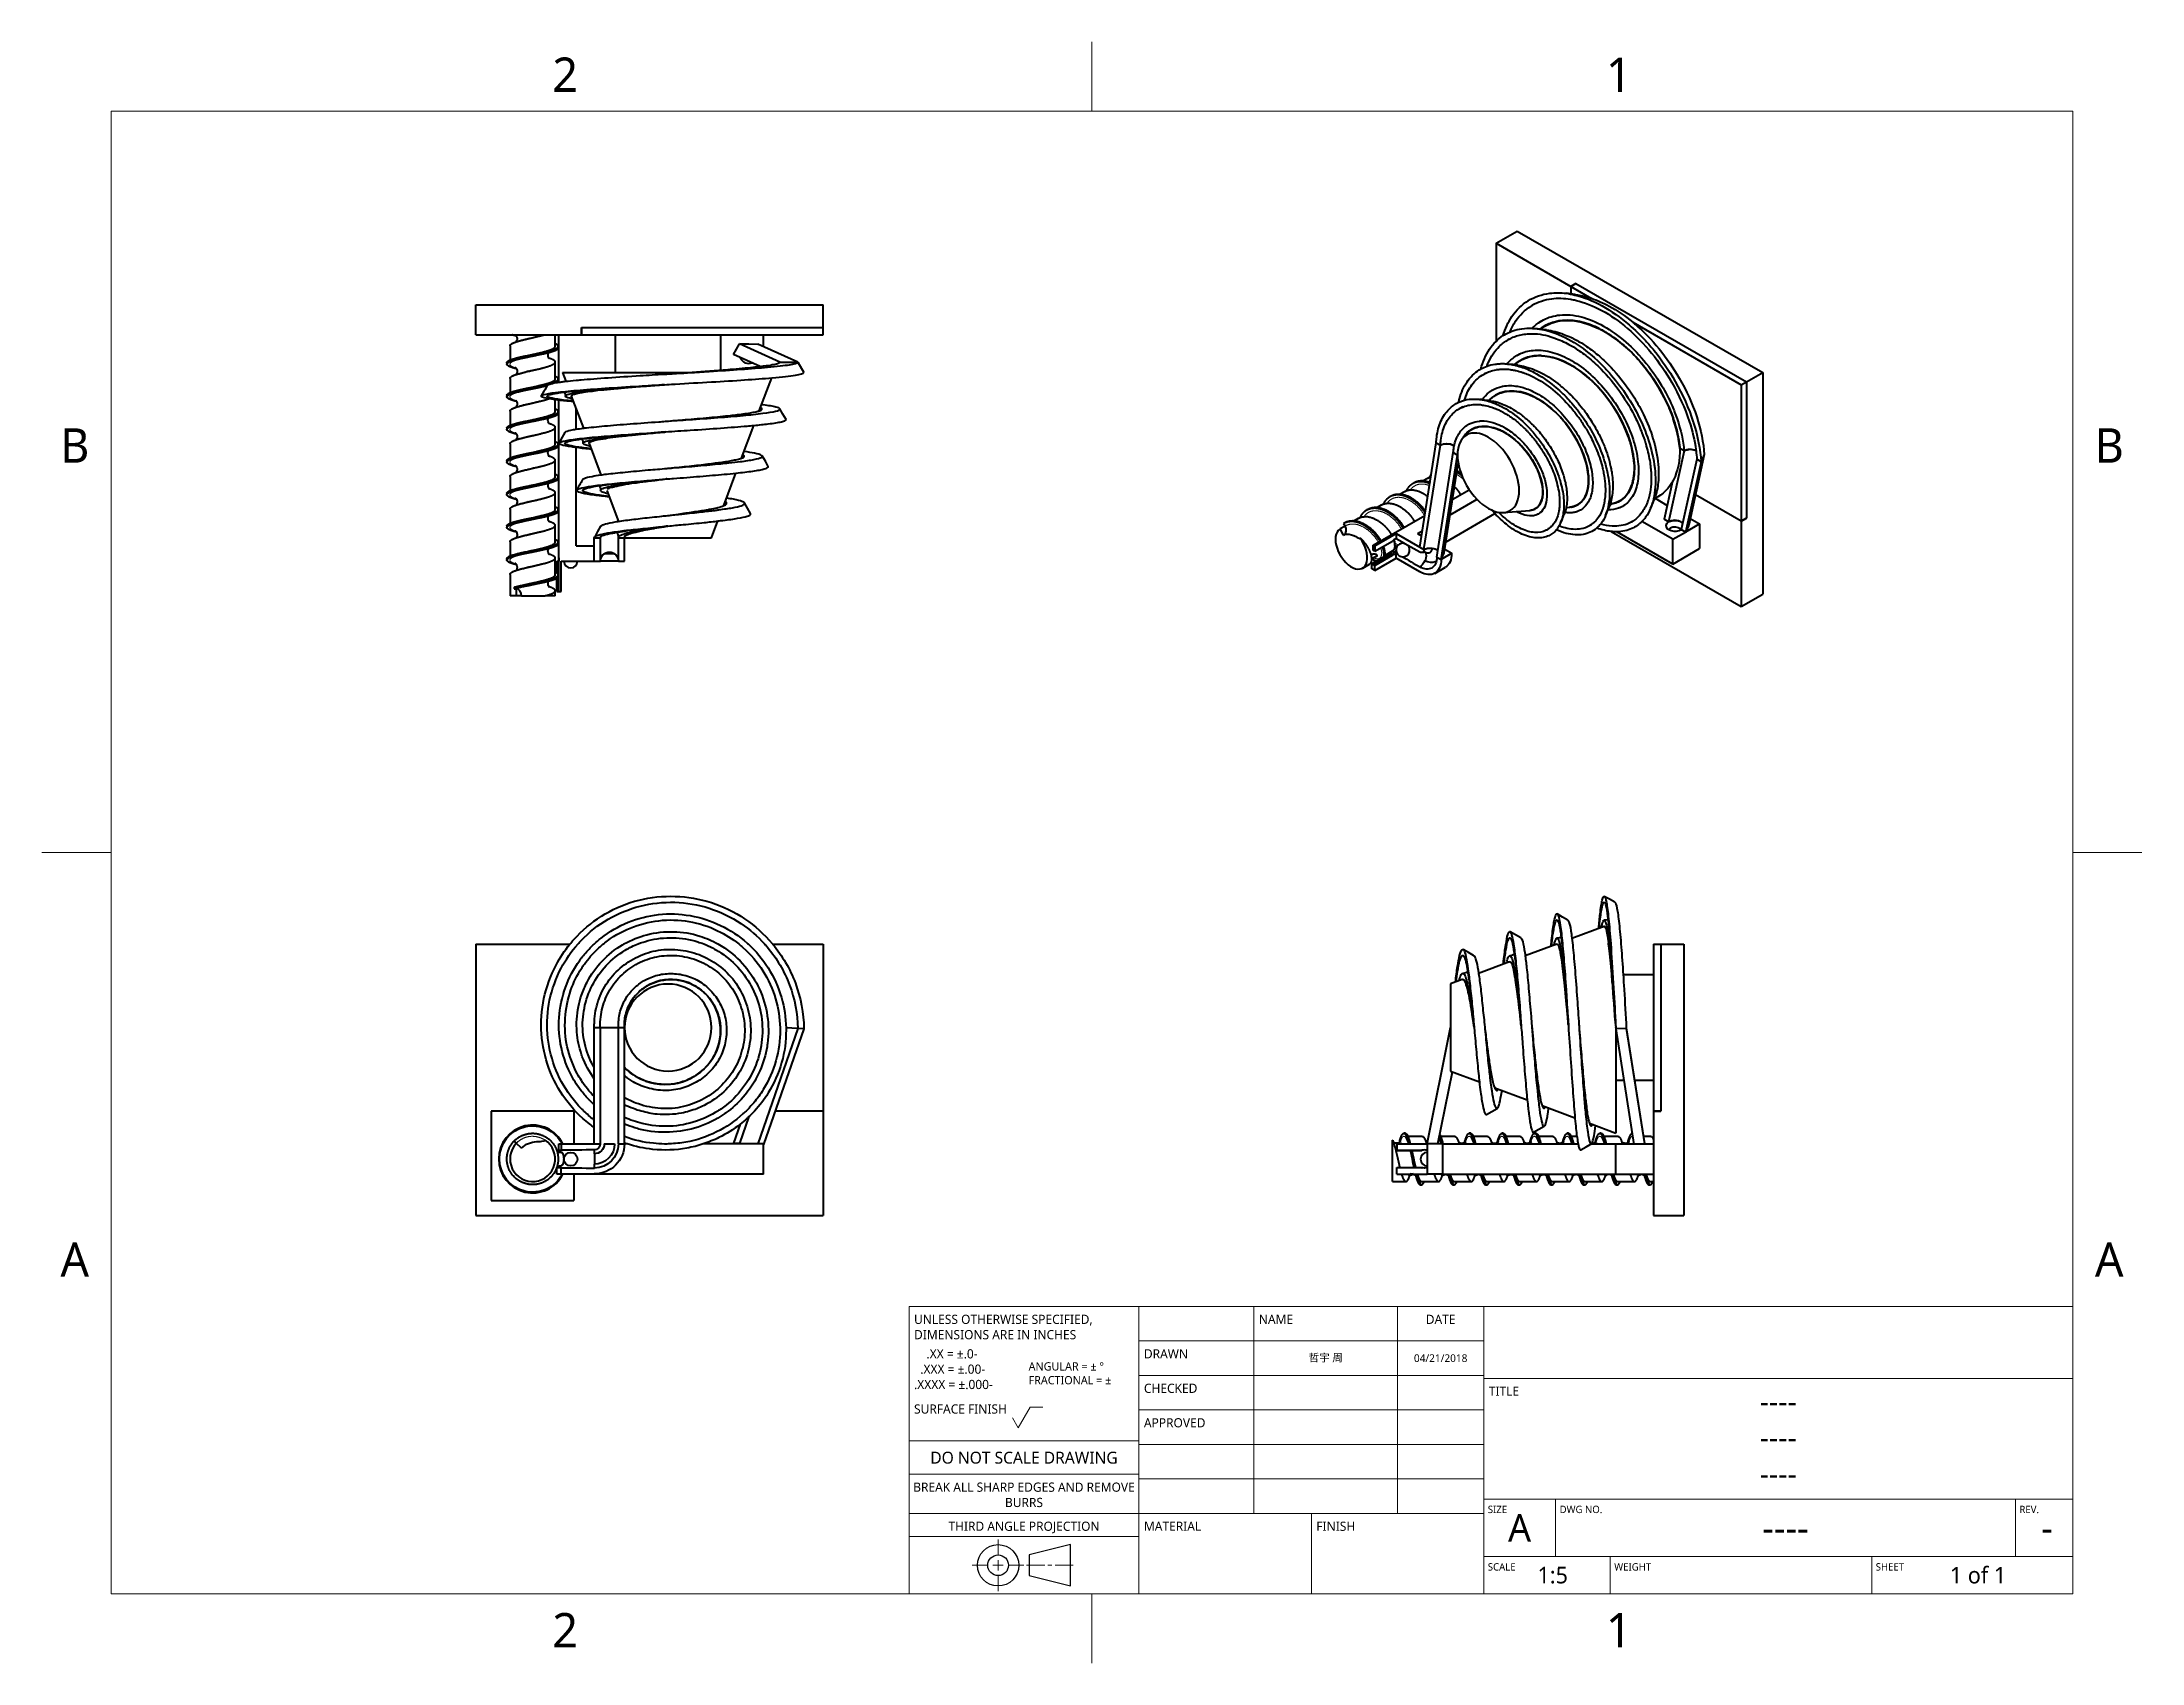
# Model space of a CAD drawing. Header units: inches. Extents: x 0 to 11, y 0 to 8.5.
import ezdxf

# ---------------------------------------------------------------- set-up
doc = ezdxf.new("R2010")
doc.units = ezdxf.units.IN
doc.header["$LTSCALE"] = 0.5
doc.header["$MEASUREMENT"] = 0
for name, color, linetype, lineweight in [('BORDER_FRAME', 7, 'Continuous', 15), ('BORDER_ZONES', 7, 'Continuous', 15), ('TANGENT_LINES', 7, 'Continuous', 15), ('TITLE_BLOCK', 7, 'Continuous', 15), ('Visible', 7, 'Continuous', 40)]:
    doc.layers.add(name, color=color, linetype=linetype, lineweight=lineweight)
doc.styles.add('Onshape-Standard', font='NotoSans-Regular.ttf')
doc.styles.add('Onshape-Standard-Fields', font='')
doc.styles.get('Onshape-Standard-Fields').set_extended_font_data('Noto Sans')

msp = doc.modelspace()

# ---------------------------------------------------------------- texts
at = {"layer": 'BORDER_ZONES', "char_height": 0.18, "attachment_point": 5, "style": 'Onshape-Standard'}
for s, insert in [('2', (2.75, 8.31)), ('1', (8.25, 8.31)), ('B', (0.19, 6.375)), ('B', (10.81, 6.375)), ('A', (0.19, 2.125)), ('A', (10.81, 2.125)), ('2', (2.75, 0.19)), ('1', (8.25, 0.19))]:
    msp.add_mtext(s, dxfattribs=dict(at, insert=insert))
at = {"layer": 'TITLE_BLOCK'}
for s, insert, char_height, width, attachment_point, style in [('UNLESS OTHERWISE SPECIFIED, DIMENSIONS ARE IN INCHES', (4.571, 1.837), 0.048, 1.2, 1, 'Onshape-Standard'), ('NAME', (6.371, 1.837), 0.048, 0.75, 1, 'Onshape-Standard'), ('DATE', (7.32, 1.837), 0.048, 0.45, 2, 'Onshape-Standard'), ('    .XX = ±.0-^J  .XXX = ±.00-^J.XXXX = ±.000-', (4.571, 1.657), 0.048, 0.6, 1, 'Onshape-Standard'), ('DRAWN', (5.771, 1.657), 0.048, 0.6, 1, 'Onshape-Standard'), ('^JANGULAR = ± °^JFRACTIONAL = ±', (5.169, 1.661), 0.0432, 0.6, 1, 'Onshape-Standard'), ('哲宇 周', (6.72, 1.61), 0.0403, 0.75, 5, 'Onshape-Standard-Fields'), ('04/21/2018', (7.32, 1.61), 0.0403, 0.45, 5, 'Onshape-Standard-Fields'), ('CHECKED', (5.771, 1.477), 0.048, 0.6, 1, 'Onshape-Standard'), ('TITLE', (7.571, 1.462), 0.048, 0.375, 1, 'Onshape-Standard'), ('SURFACE FINISH', (4.571, 1.369), 0.048, 0.6, 1, 'Onshape-Standard'), ('----', (9.082, 1.385), 0.1152, 2.775, 5, 'Onshape-Standard-Fields'), ('APPROVED', (5.771, 1.297), 0.048, 0.6, 1, 'Onshape-Standard'), ('DO NOT SCALE DRAWING', (5.145, 1.122), 0.0624, 1.2, 2, 'Onshape-Standard'), ('----', (9.082, 1.196), 0.1152, 2.775, 5, 'Onshape-Standard-Fields'), ('----', (9.082, 1.007), 0.1152, 2.775, 5, 'Onshape-Standard-Fields'), ('BREAK ALL SHARP EDGES AND REMOVE BURRS', (5.145, 0.961), 0.048, 1.2, 2, 'Onshape-Standard'), ('SIZE', (7.566, 0.84), 0.0384, 0.375, 1, 'Onshape-Standard'), ('A', (7.732, 0.725), 0.144, 0.375, 5, 'Onshape-Standard-Fields'), ('DWG NO.', (7.941, 0.84), 0.0384, 2.4, 1, 'Onshape-Standard'), ('REV.', (10.341, 0.84), 0.0384, 0.3, 1, 'Onshape-Standard'), ('THIRD ANGLE PROJECTION', (5.145, 0.757), 0.048, 1.2, 2, 'Onshape-Standard'), ('MATERIAL', (5.771, 0.757), 0.048, 0.9, 1, 'Onshape-Standard'), ('FINISH', (6.671, 0.757), 0.048, 0.9, 1, 'Onshape-Standard'), ('----', (9.12, 0.725), 0.144, 2.4, 5, 'Onshape-Standard-Fields'), ('-', (10.485, 0.725), 0.144, 0.27, 5, 'Onshape-Standard-Fields'), ('SCALE', (7.566, 0.54), 0.0384, 0.66, 1, 'Onshape-Standard'), ('1:5', (7.905, 0.477), 0.0864, 0.6, 5, 'Onshape-Standard-Fields'), ('WEIGHT', (8.226, 0.54), 0.0384, 1.365, 1, 'Onshape-Standard'), ('SHEET', (9.591, 0.54), 0.0384, 1.05, 1, 'Onshape-Standard'), ('1 of 1', (10.125, 0.477), 0.0864, 0.99, 5, 'Onshape-Standard-Fields')]:
    msp.add_mtext(s, dxfattribs=dict(at, insert=insert, char_height=char_height, width=width, attachment_point=attachment_point, style=style))

# ---------------------------------------------------------------- linework, layer by layer
at = {"layer": 'BORDER_FRAME'}
for p, q in [((0.38, 0.38), (0.38, 8.12)), ((0.38, 8.12), (10.62, 8.12)), ((10.62, 8.12), (10.62, 0.38)), ((10.62, 0.38), (0.38, 0.38))]:
    msp.add_line(p, q, dxfattribs=at)
at = {"layer": 'BORDER_ZONES'}
for p, q in [((5.5, 8.12), (5.5, 8.481)), ((0.38, 4.25), (0.019, 4.25)), ((10.62, 4.25), (10.981, 4.25)), ((5.5, 0.38), (5.5, 0.019))]:
    msp.add_line(p, q, dxfattribs=at)
at = {"layer": 'TANGENT_LINES'}
msp.add_line((2.902, 2.677), (2.902, 2.623), dxfattribs=at)
at = {"layer": 'TANGENT_LINES', "flags": 128}
msp.add_lwpolyline([(7.08, 5.818), (7.07, 5.811), (7.06, 5.807)], dxfattribs=at)
at = {"layer": 'TANGENT_LINES', "extrusion": (0, 0, -1)}
msp.add_ellipse((7.211, 5.78), major_axis=(-0.0236, -0.0409), ratio=0.57735, start_param=3.316777, end_param=4.537204, dxfattribs=at)
at = {"layer": 'TANGENT_LINES'}
for points, weights in [([(2.493, 6.95), (2.49, 6.951), (2.486, 6.952)], [0.976274797069, 0.977416539174, 0.980304439448]), ([(7.16, 2.695), (7.165, 2.674), (7.171, 2.65)], [0.987504084133, 0.966175755312, 0.982832080815])]:
    msp.add_rational_spline(points, weights, degree=2, dxfattribs=at)
for points, weights, knots in [([(2.493, 6.779), (2.482, 6.783), (2.475, 6.786), (2.457, 6.795), (2.463, 6.803), (2.468, 6.812), (2.495, 6.82), (2.522, 6.829), (2.56, 6.837), (2.57, 6.84), (2.58, 6.842)], [0.976347318157, 0.980005291217, 1, 0.951056516295, 1, 0.951056516295, 1, 0.951056516295, 1, 0.986576349501, 0.980516065035], [0.75101637, 0.75101637, 0.75101637, 0.75555556, 0.75555556, 0.76666667, 0.76666667, 0.77777778, 0.77777778, 0.78888889, 0.78888889, 0.79193632, 0.79193632, 0.79193632]), ([(2.493, 6.609), (2.482, 6.612), (2.475, 6.616), (2.457, 6.624), (2.463, 6.633), (2.468, 6.641), (2.495, 6.65), (2.522, 6.658), (2.56, 6.667), (2.569, 6.669), (2.579, 6.671), (2.579, 6.671), (2.58, 6.671)], [0.976366507791, 0.980057433445, 1, 0.951056516295, 1, 0.951056516295, 1, 0.951056516295, 1, 0.987352465046, 0.981241454602, 0.980853044708, 0.98049104074], [0.6399171, 0.6399171, 0.6399171, 0.64444444, 0.64444444, 0.65555556, 0.65555556, 0.66666667, 0.66666667, 0.67777778, 0.67777778, 0.68064901, 0.68064901, 0.6808315, 0.6808315, 0.6808315]), ([(2.493, 6.438), (2.483, 6.442), (2.475, 6.445), (2.457, 6.454), (2.463, 6.462), (2.468, 6.471), (2.495, 6.479), (2.522, 6.488), (2.56, 6.496), (2.57, 6.499), (2.58, 6.501)], [0.976251316056, 0.979734739632, 1, 0.951056516295, 1, 0.951056516295, 1, 0.951056516295, 1, 0.986548942156, 0.980491348913], [0.52873273, 0.52873273, 0.52873273, 0.53333333, 0.53333333, 0.54444444, 0.54444444, 0.55555556, 0.55555556, 0.56666667, 0.56666667, 0.56972032, 0.56972032, 0.56972032]), ([(2.493, 6.268), (2.482, 6.271), (2.475, 6.275), (2.457, 6.283), (2.463, 6.292), (2.468, 6.3), (2.495, 6.309), (2.522, 6.317), (2.56, 6.326), (2.57, 6.328), (2.58, 6.331)], [0.976383466253, 0.980103018467, 1, 0.951056516295, 1, 0.951056516295, 1, 0.951056516295, 1, 0.986550984669, 0.980493188748], [0.41770523, 0.41770523, 0.41770523, 0.42222222, 0.42222222, 0.43333333, 0.43333333, 0.44444444, 0.44444444, 0.45555556, 0.45555556, 0.45860874, 0.45860874, 0.45860874]), ([(2.493, 6.097), (2.482, 6.101), (2.475, 6.104), (2.457, 6.113), (2.463, 6.121), (2.468, 6.13), (2.495, 6.138), (2.522, 6.147), (2.56, 6.155), (2.57, 6.158), (2.58, 6.16)], [0.976382957996, 0.980101658856, 1, 0.951056516295, 1, 0.951056516295, 1, 0.951056516295, 1, 0.986547633659, 0.980490170438], [0.30659381, 0.30659381, 0.30659381, 0.31111111, 0.31111111, 0.32222222, 0.32222222, 0.33333333, 0.33333333, 0.34444444, 0.34444444, 0.34749839, 0.34749839, 0.34749839]), ([(7.16, 6.142), (7.17, 6.155), (7.183, 6.163), (7.207, 6.178), (7.24, 6.172), (7.251, 6.169), (7.261, 6.165)], [0.975605053274, 0.974157378684, 1, 0.951056516295, 1, 0.983916673201, 0.978403636106], [0.32746656, 0.32746656, 0.32746656, 0.33333333, 0.33333333, 0.34444444, 0.34444444, 0.34809567, 0.34809567, 0.34809567]), ([(7.403, 6.224), (7.414, 6.218), (7.424, 6.21), (7.433, 6.203), (7.441, 6.195)], [0.97813158491, 0.983509983555, 1, 0.985161370037, 0.97932025813], [0.462923116, 0.462923116, 0.462923116, 0.466666667, 0.466666667, 0.470035321, 0.470035321, 0.470035321]), ([(6.92, 6.004), (6.929, 6.016), (6.941, 6.024), (6.966, 6.039), (6.999, 6.032), (7.032, 6.026), (7.062, 6.001), (7.093, 5.977), (7.111, 5.945), (7.113, 5.942), (7.115, 5.94)], [0.975557569024, 0.974681329467, 1, 0.951056516295, 1, 0.951056516295, 1, 0.951056516295, 1, 0.995152245399, 0.991264811678], [0.10536329, 0.10536329, 0.10536329, 0.11111111, 0.11111111, 0.12222222, 0.12222222, 0.13333333, 0.13333333, 0.14444444, 0.14444444, 0.14554498, 0.14554498, 0.14554498]), ([(7.04, 6.073), (7.049, 6.086), (7.062, 6.094), (7.087, 6.109), (7.12, 6.102), (7.152, 6.095), (7.183, 6.071), (7.213, 6.047), (7.232, 6.015), (7.234, 6.012), (7.235, 6.009)], [0.975578683891, 0.974417400026, 1, 0.951056516295, 1, 0.951056516295, 1, 0.951056516295, 1, 0.995154035902, 0.991267683431], [0.21641448, 0.21641448, 0.21641448, 0.22222222, 0.22222222, 0.23333333, 0.23333333, 0.24444444, 0.24444444, 0.25555556, 0.25555556, 0.25665568, 0.25665568, 0.25665568]), ([(2.492, 5.927), (2.482, 5.931), (2.475, 5.934), (2.457, 5.942), (2.463, 5.951), (2.468, 5.959), (2.495, 5.968), (2.522, 5.976), (2.56, 5.985), (2.57, 5.987), (2.58, 5.99)], [0.976479530041, 0.980353118788, 1, 0.951056516295, 1, 0.951056516295, 1, 0.951056516295, 1, 0.98659380517, 0.980531838671], [0.19553978, 0.19553978, 0.19553978, 0.2, 0.2, 0.21111111, 0.21111111, 0.22222222, 0.22222222, 0.23333333, 0.23333333, 0.2363768, 0.2363768, 0.2363768]), ([(6.821, 5.954), (6.846, 5.969), (6.879, 5.963), (6.911, 5.956), (6.942, 5.932), (6.972, 5.907), (6.991, 5.876), (6.993, 5.873), (6.994, 5.87)], [1, 0.951056516295, 1, 0.951056516295, 1, 0.951056516295, 1, 0.995155051506, 0.991269312456], [0, 0, 0, 0.01111111, 0.01111111, 0.02222222, 0.02222222, 0.03333333, 0.03333333, 0.03443323, 0.03443323, 0.03443323]), ([(2.493, 5.756), (2.482, 5.76), (2.475, 5.763), (2.457, 5.772), (2.463, 5.78), (2.468, 5.789), (2.495, 5.798), (2.522, 5.806), (2.56, 5.815), (2.57, 5.817), (2.58, 5.819)], [0.976330761171, 0.979959809436, 1, 0.951056516295, 1, 0.951056516295, 1, 0.951056516295, 1, 0.986583185758, 0.980522239581], [0.08433938, 0.08433938, 0.08433938, 0.08888889, 0.08888889, 0.1, 0.1, 0.11111111, 0.11111111, 0.12222222, 0.12222222, 0.1252681, 0.1252681, 0.1252681]), ([(7.007, 5.841), (7.011, 5.829), (7.012, 5.819), (7.014, 5.794), (7.001, 5.786), (6.99, 5.778), (6.971, 5.789)], [0.976397790731, 0.980141172293, 1, 0.951056516295, 1, 0.955883501212, 0.991298139891], [0.03993611, 0.03993611, 0.03993611, 0.04444444, 0.04444444, 0.05555556, 0.05555556, 0.06557085, 0.06557085, 0.06557085]), ([(7.1, 5.854), (7.094, 5.857), (7.088, 5.861), (7.083, 5.864), (7.077, 5.869)], [0.978941301352, 0.984667356146, 1, 0.986975095406, 0.980882600475], [0.174296973, 0.174296973, 0.174296973, 0.177777778, 0.177777778, 0.180734681, 0.180734681, 0.180734681]), ([(2.495, 5.627), (2.522, 5.636), (2.56, 5.644), (2.57, 5.646), (2.58, 5.649)], [1, 0.951056516295, 1, 0.986553142714, 0.98049513302], [0, 0, 0, 0.01111111, 0.01111111, 0.01416381, 0.01416381, 0.01416381]), ([(2.492, 2.73), (2.494, 2.731), (2.495, 2.733), (2.522, 2.76), (2.56, 2.767), (2.597, 2.773), (2.632, 2.756), (2.638, 2.753), (2.645, 2.749)], [0.995112017747, 0.99742000795, 1, 0.951056516295, 1, 0.951056516295, 1, 0.990283887092, 0.984425401099], [0.88830318, 0.88830318, 0.88830318, 0.88888889, 0.88888889, 0.9, 0.9, 0.91111111, 0.91111111, 0.91331686, 0.91331686, 0.91331686]), ([(2.495, 2.733), (2.522, 2.76), (2.56, 2.767), (2.597, 2.773), (2.632, 2.756), (2.64, 2.752), (2.647, 2.747)], [1, 0.951056516295, 1, 0.951056516295, 1, 0.98832460532, 0.982219506443], [0, 0, 0, 0.01111111, 0.01111111, 0.02222222, 0.02222222, 0.02487276, 0.02487276, 0.02487276]), ([(7.108, 2.737), (7.116, 2.761), (7.123, 2.767), (7.132, 2.773), (7.14, 2.756), (7.145, 2.746), (7.151, 2.729)], [0.991968539742, 0.955470283993, 1, 0.951056516295, 1, 0.970100841654, 0.976731966897], [0.00100201, 0.00100201, 0.00100201, 0.01111111, 0.01111111, 0.02222222, 0.02222222, 0.02900991, 0.02900991, 0.02900991]), ([(7.311, 2.757), (7.311, 2.756), (7.311, 2.756), (7.316, 2.746), (7.321, 2.729)], [0.999174396461, 0.999583656557, 1, 0.970218770933, 0.976680225779], [0.133238815, 0.133238815, 0.133238815, 0.133333333, 0.133333333, 0.140094244, 0.140094244, 0.140094244]), ([(7.449, 2.737), (7.456, 2.761), (7.464, 2.767), (7.473, 2.773), (7.481, 2.756), (7.486, 2.746), (7.492, 2.729)], [0.99202034302, 0.95543870754, 1, 0.951056516295, 1, 0.970237633086, 0.9766720555], [0.22321706, 0.22321706, 0.22321706, 0.23333333, 0.23333333, 0.24444444, 0.24444444, 0.25120107, 0.25120107, 0.25120107]), ([(7.619, 2.737), (7.627, 2.761), (7.635, 2.767), (7.643, 2.773), (7.652, 2.756), (7.657, 2.746), (7.662, 2.729)], [0.992096589129, 0.955392322145, 1, 0.951056516295, 1, 0.970060489934, 0.976749932086], [0.33431764, 0.33431764, 0.33431764, 0.34444444, 0.34444444, 0.35555556, 0.35555556, 0.3623524, 0.3623524, 0.3623524]), ([(7.789, 2.737), (7.797, 2.761), (7.805, 2.767), (7.814, 2.773), (7.822, 2.756), (7.827, 2.746), (7.833, 2.729)], [0.992393057892, 0.955212967706, 1, 0.951056516295, 1, 0.970238978732, 0.976671473735], [0.44538804, 0.44538804, 0.44538804, 0.45555556, 0.45555556, 0.46666667, 0.46666667, 0.47342299, 0.47342299, 0.47342299]), ([(7.96, 2.737), (7.968, 2.761), (7.976, 2.767), (7.984, 2.773), (7.993, 2.756), (7.998, 2.746), (8.003, 2.729)], [0.992008864212, 0.955445700114, 1, 0.951056516295, 1, 0.970219556368, 0.976679884981], [0.55655198, 0.55655198, 0.55655198, 0.56666667, 0.56666667, 0.57777778, 0.57777778, 0.58453851, 0.58453851, 0.58453851]), ([(8.13, 2.737), (8.138, 2.761), (8.146, 2.767), (8.155, 2.773), (8.163, 2.756), (8.168, 2.746), (8.174, 2.729)], [0.991945457964, 0.955484369407, 1, 0.951056516295, 1, 0.970057521126, 0.976751259099], [0.66767187, 0.66767187, 0.66767187, 0.67777778, 0.67777778, 0.68888889, 0.68888889, 0.69568641, 0.69568641, 0.69568641]), ([(8.301, 2.737), (8.309, 2.761), (8.316, 2.767), (8.319, 2.769), (8.322, 2.768)], [0.992104967912, 0.955387231309, 1, 0.983825460672, 0.978341444481], [0.77876093, 0.77876093, 0.77876093, 0.78888889, 0.78888889, 0.79256082, 0.79256082, 0.79256082])]:
    msp.add_rational_spline(points, weights, degree=2, knots=knots, dxfattribs=at)
at = {"layer": 'TITLE_BLOCK'}
for p, q in [((4.545, 0.38), (4.545, 1.88)), ((4.545, 1.88), (5.745, 1.88)), ((5.745, 0.38), (5.745, 1.88)), ((5.745, 1.88), (7.545, 1.88)), ((6.345, 0.8), (6.345, 1.88)), ((7.095, 0.8), (7.095, 1.88)), ((7.545, 0.38), (7.545, 1.88)), ((7.545, 1.88), (10.62, 1.88)), ((5.745, 1.7), (7.545, 1.7)), ((5.745, 1.52), (7.545, 1.52)), ((7.545, 1.505), (10.62, 1.505)), ((5.115, 1.246), (5.178, 1.355)), ((5.178, 1.355), (5.244, 1.355)), ((5.745, 1.34), (7.545, 1.34)), ((5.085, 1.298), (5.115, 1.246)), ((4.545, 1.178), (5.745, 1.178)), ((5.745, 1.16), (7.545, 1.16)), ((4.545, 1.004), (5.745, 1.004)), ((5.745, 0.98), (7.545, 0.98)), ((4.545, 0.8), (5.745, 0.8)), ((5.745, 0.8), (7.545, 0.8)), ((6.645, 0.38), (6.645, 0.8)), ((7.545, 0.875), (10.62, 0.875)), ((7.92, 0.575), (7.92, 0.875)), ((10.32, 0.575), (10.32, 0.875)), ((4.545, 0.68), (5.745, 0.68)), ((7.545, 0.575), (10.62, 0.575)), ((8.205, 0.38), (8.205, 0.575)), ((9.57, 0.38), (9.57, 0.575)), ((4.545, 0.38), (5.745, 0.38))]:
    msp.add_line(p, q, dxfattribs=at)
at = {"layer": 'TITLE_BLOCK', "lineweight": 15}
for p, q in [((5.01, 0.583), (5.01, 0.664)), ((5.01, 0.556), (5.01, 0.502)), ((4.956, 0.529), (4.875, 0.529)), ((5.037, 0.529), (4.983, 0.529)), ((5.01, 0.475), (5.01, 0.394)), ((5.064, 0.529), (5.145, 0.529)), ((5.253, 0.529), (5.158, 0.529)), ((5.291, 0.529), (5.269, 0.529)), ((5.307, 0.529), (5.402, 0.529))]:
    msp.add_line(p, q, dxfattribs=at)
at = {"layer": 'TITLE_BLOCK', "lineweight": 30}
for p, q in [((5.388, 0.637), (5.172, 0.583)), ((5.172, 0.583), (5.172, 0.475)), ((5.388, 0.421), (5.388, 0.637)), ((5.172, 0.475), (5.388, 0.421))]:
    msp.add_line(p, q, dxfattribs=at)
for radius in [0.108, 0.054]:
    msp.add_circle((5.01, 0.529), radius, dxfattribs=at)
at = {"layer": 'Visible'}
for p, q in [((7.609, 7.43), (7.72, 7.494)), ((7.72, 7.494), (9.001, 6.755)), ((7.609, 7.43), (7.999, 7.205)), ((7.609, 7.43), (7.609, 6.918)), ((7.999, 7.166), (7.976, 7.169)), ((8.026, 7.221), (7.999, 7.205)), ((7.999, 7.205), (8.026, 7.221)), ((7.999, 7.205), (7.999, 7.166)), ((7.999, 7.205), (8.107, 7.142)), ((7.999, 7.205), (7.999, 7.166)), ((8.023, 7.163), (7.999, 7.166)), ((8.026, 7.221), (8.917, 6.707)), ((8.026, 7.221), (8.917, 6.707)), ((2.284, 6.952), (2.284, 7.109)), ((2.284, 7.109), (4.096, 7.109)), ((4.096, 6.991), (4.096, 7.109)), ((7.813, 7.115), (7.799, 7.107)), ((7.936, 7.025), (7.924, 7.022)), ((7.936, 7.025), (7.956, 7.028)), ((7.941, 7.026), (7.936, 7.025)), ((7.944, 7.026), (7.941, 7.026)), ((7.956, 7.028), (7.944, 7.026)), ((8.323, 7.018), (8.889, 6.691)), ((2.284, 6.952), (2.836, 6.952)), ((2.493, 6.95), (2.496, 6.946)), ((2.698, 6.892), (2.698, 6.952)), ((2.717, 6.705), (2.717, 6.952)), ((2.836, 6.991), (2.836, 6.952)), ((2.836, 6.991), (4.096, 6.991)), ((2.836, 6.991), (4.096, 6.991)), ((2.836, 6.952), (2.836, 6.991)), ((2.836, 6.952), (4.096, 6.952)), ((3.011, 6.952), (3.011, 6.755)), ((3.563, 6.768), (3.563, 6.952)), ((3.786, 6.89), (3.786, 6.952)), ((4.096, 6.952), (4.096, 6.991)), ((7.678, 6.93), (7.673, 6.928)), ((7.827, 6.984), (7.825, 6.984)), ((7.839, 6.982), (7.827, 6.984)), ((7.838, 6.982), (7.839, 6.983)), ((7.84, 6.982), (7.839, 6.982)), ((7.839, 6.982), (7.839, 6.982)), ((8.153, 6.981), (8.147, 6.985)), ((8.147, 6.985), (8.184, 6.964)), ((8.164, 6.976), (8.153, 6.981)), ((2.446, 6.807), (2.446, 6.799)), ((2.462, 6.895), (2.462, 6.82)), ((2.58, 6.85), (2.58, 6.85)), ((2.698, 6.722), (2.698, 6.81)), ((2.714, 6.885), (2.714, 6.892)), ((3.629, 6.849), (3.66, 6.905)), ((3.767, 6.787), (3.629, 6.849)), ((3.66, 6.905), (3.708, 6.905)), ((3.87, 6.81), (3.66, 6.905)), ((3.708, 6.905), (3.755, 6.904)), ((3.964, 6.81), (3.755, 6.904)), ((3.87, 6.81), (3.964, 6.81)), ((3.87, 6.81), (3.964, 6.81)), ((3.964, 6.81), (3.996, 6.755)), ((3.964, 6.81), (3.996, 6.755)), ((7.698, 6.797), (7.675, 6.8)), ((7.705, 6.796), (7.698, 6.797)), ((7.706, 6.797), (7.705, 6.796)), ((7.83, 6.844), (7.814, 6.843)), ((7.84, 6.844), (7.83, 6.844)), ((7.83, 6.844), (7.847, 6.843)), ((7.844, 6.844), (7.84, 6.844)), ((7.847, 6.843), (7.844, 6.844)), ((8.363, 6.81), (8.351, 6.824)), ((8.368, 6.805), (8.363, 6.81)), ((8.363, 6.81), (8.395, 6.771)), ((2.462, 6.725), (2.462, 6.65)), ((2.656, 6.688), (2.644, 6.666)), ((2.657, 6.689), (2.656, 6.688)), ((2.714, 6.714), (2.714, 6.722)), ((2.736, 6.755), (2.753, 6.71)), ((2.736, 6.755), (3.379, 6.755)), ((3.265, 6.692), (3.254, 6.691)), ((3.261, 6.692), (3.268, 6.692)), ((3.263, 6.692), (3.268, 6.692)), ((3.268, 6.692), (3.265, 6.692)), ((3.265, 6.692), (3.268, 6.692)), ((3.266, 6.692), (3.268, 6.692)), ((3.763, 6.556), (3.828, 6.728)), ((7.55, 6.75), (7.544, 6.746)), ((7.556, 6.753), (7.55, 6.75)), ((7.716, 6.795), (7.705, 6.796)), ((7.705, 6.796), (7.705, 6.796)), ((7.705, 6.796), (7.705, 6.796)), ((7.723, 6.794), (7.716, 6.795)), ((8.02, 6.783), (8.01, 6.788)), ((8.01, 6.788), (8.031, 6.775)), ((8.024, 6.78), (8.02, 6.783)), ((8.031, 6.775), (8.024, 6.78)), ((8.046, 6.765), (8.031, 6.775)), ((8.111, 6.71), (8.142, 6.68)), ((8.114, 6.708), (8.111, 6.71)), ((8.395, 6.771), (8.379, 6.791)), ((8.889, 6.691), (8.917, 6.707)), ((8.889, 6.691), (8.889, 5.979)), ((8.917, 6.707), (9.001, 6.755)), ((8.917, 6.707), (8.917, 5.995)), ((8.917, 6.707), (8.917, 5.995)), ((9.001, 6.755), (9.001, 5.598)), ((2.446, 6.637), (2.446, 6.629)), ((2.698, 6.552), (2.698, 6.614)), ((2.717, 5.613), (2.717, 6.611)), ((2.783, 6.631), (2.782, 6.632)), ((2.782, 6.632), (2.845, 6.465)), ((2.835, 6.651), (2.838, 6.652)), ((2.837, 6.651), (2.835, 6.651)), ((2.839, 6.652), (2.837, 6.651)), ((2.846, 6.653), (2.839, 6.652)), ((3.032, 6.673), (3.026, 6.673)), ((3.038, 6.674), (3.032, 6.673)), ((3.173, 6.685), (3.174, 6.685)), ((7.536, 6.614), (7.525, 6.615)), ((7.538, 6.614), (7.536, 6.614)), ((7.541, 6.613), (7.538, 6.614)), ((7.573, 6.609), (7.57, 6.61)), ((7.572, 6.61), (7.573, 6.61)), ((7.588, 6.663), (7.592, 6.665)), ((7.625, 6.585), (7.626, 6.584)), ((7.635, 6.65), (7.631, 6.649)), ((7.635, 6.65), (7.657, 6.656)), ((7.637, 6.651), (7.635, 6.65)), ((7.664, 6.657), (7.657, 6.656)), ((8.142, 6.68), (8.14, 6.682)), ((2.462, 6.554), (2.462, 6.479)), ((2.58, 6.501), (2.58, 6.501)), ((2.698, 6.381), (2.698, 6.469)), ((2.714, 6.544), (2.714, 6.552)), ((2.808, 6.46), (2.808, 6.564)), ((3.671, 6.308), (3.735, 6.479)), ((7.435, 6.576), (7.416, 6.566)), ((7.485, 6.46), (7.503, 6.468)), ((7.518, 6.472), (7.503, 6.468)), ((7.537, 6.474), (7.535, 6.474)), ((7.54, 6.474), (7.537, 6.474)), ((7.537, 6.474), (7.565, 6.473)), ((7.555, 6.474), (7.54, 6.474)), ((7.943, 6.525), (7.938, 6.53)), ((7.946, 6.522), (7.943, 6.525)), ((7.943, 6.525), (7.946, 6.522)), ((7.962, 6.503), (7.946, 6.522)), ((8.533, 6.519), (8.526, 6.539)), ((8.526, 6.539), (8.534, 6.514)), ((8.534, 6.514), (8.533, 6.519)), ((2.446, 6.466), (2.446, 6.458)), ((2.462, 6.384), (2.462, 6.309)), ((2.714, 6.373), (2.714, 6.381)), ((2.808, 5.85), (2.808, 6.364)), ((2.875, 6.385), (2.936, 6.221)), ((2.896, 6.4), (2.893, 6.399)), ((2.898, 6.4), (2.896, 6.4)), ((2.904, 6.402), (2.898, 6.4)), ((3.121, 6.431), (3.11, 6.43)), ((3.131, 6.432), (3.121, 6.431)), ((3.135, 6.433), (3.131, 6.432)), ((3.147, 6.434), (3.135, 6.433)), ((3.255, 6.444), (3.269, 6.445)), ((3.274, 6.446), (3.268, 6.445)), ((3.269, 6.445), (3.274, 6.446)), ((3.269, 6.445), (3.269, 6.445)), ((7.211, 5.844), (7.297, 6.389)), ((7.233, 5.831), (7.319, 6.377)), ((7.297, 6.389), (7.319, 6.377)), ((7.297, 6.389), (7.319, 6.377)), ((7.439, 6.419), (7.429, 6.405)), ((7.488, 6.461), (7.485, 6.46)), ((7.492, 6.463), (7.488, 6.461)), ((7.642, 6.449), (7.636, 6.452)), ((7.636, 6.452), (7.642, 6.449)), ((7.649, 6.446), (7.642, 6.449)), ((7.642, 6.449), (7.663, 6.438)), ((7.652, 6.444), (7.649, 6.446)), ((7.663, 6.438), (7.652, 6.444)), ((7.674, 6.431), (7.663, 6.438)), ((7.759, 6.353), (7.738, 6.376)), ((7.738, 6.376), (7.762, 6.349)), ((8.053, 6.357), (8.045, 6.375)), ((8.302, 6.415), (8.301, 6.418)), ((8.307, 6.398), (8.302, 6.415)), ((8.302, 6.415), (8.311, 6.387)), ((8.309, 6.393), (8.307, 6.398)), ((8.311, 6.387), (8.309, 6.393)), ((8.568, 6.363), (8.562, 6.408)), ((8.568, 6.364), (8.568, 6.359)), ((8.568, 6.359), (8.568, 6.363)), ((8.568, 6.359), (8.568, 6.359)), ((8.591, 6.346), (8.568, 6.359)), ((8.591, 6.346), (8.568, 6.359)), ((2.446, 6.296), (2.446, 6.288)), ((2.58, 6.331), (2.58, 6.331)), ((2.698, 6.211), (2.698, 6.298)), ((7.3, 5.792), (7.386, 6.338)), ((7.322, 5.78), (7.408, 6.325)), ((7.339, 5.815), (7.412, 6.281)), ((7.386, 6.338), (7.408, 6.325)), ((7.386, 6.338), (7.408, 6.325)), ((7.408, 6.328), (7.408, 6.325)), ((7.408, 6.325), (7.408, 6.328)), ((7.408, 6.325), (7.408, 6.325)), ((7.408, 6.325), (7.408, 6.325)), ((7.762, 6.349), (7.759, 6.353)), ((7.822, 6.254), (7.822, 6.255)), ((7.824, 6.249), (7.834, 6.227)), ((8.053, 6.358), (8.054, 6.354)), ((8.054, 6.354), (8.053, 6.357)), ((8.055, 6.353), (8.054, 6.354)), ((8.329, 6.295), (8.328, 6.3)), ((8.329, 6.292), (8.329, 6.295)), ((8.329, 6.295), (8.331, 6.269)), ((8.33, 6.283), (8.329, 6.292)), ((8.331, 6.269), (8.33, 6.283)), ((8.591, 6.346), (8.509, 5.976)), ((8.657, 6.304), (8.576, 5.936)), ((8.68, 6.29), (8.598, 5.921)), ((8.696, 6.327), (8.615, 5.958)), ((8.653, 6.346), (8.642, 6.351)), ((8.68, 6.29), (8.657, 6.304)), ((8.68, 6.29), (8.657, 6.304)), ((8.696, 6.327), (8.68, 6.29)), ((8.696, 6.327), (8.68, 6.29)), ((2.462, 6.213), (2.462, 6.139)), ((2.714, 6.203), (2.714, 6.211)), ((2.967, 6.139), (3.028, 5.978)), ((2.971, 6.148), (2.97, 6.147)), ((2.975, 6.15), (2.972, 6.148)), ((3, 6.159), (2.993, 6.157)), ((3.001, 6.159), (3, 6.159)), ((3.008, 6.161), (3.001, 6.159)), ((3.124, 6.181), (3.116, 6.18)), ((3.139, 6.183), (3.124, 6.181)), ((3.124, 6.181), (3.124, 6.181)), ((3.279, 6.2), (3.276, 6.199)), ((3.277, 6.2), (3.28, 6.2)), ((3.28, 6.2), (3.279, 6.2)), ((3.279, 6.2), (3.279, 6.2)), ((3.279, 6.2), (3.28, 6.2)), ((3.279, 6.2), (3.28, 6.2)), ((3.279, 6.2), (3.28, 6.2)), ((3.279, 6.2), (3.28, 6.2)), ((3.578, 6.061), (3.641, 6.23)), ((7.181, 6.181), (7.176, 6.177)), ((7.251, 6.203), (7.229, 6.19)), ((7.383, 6.094), (7.469, 6.144)), ((7.834, 6.226), (7.833, 6.23)), ((7.85, 6.167), (7.849, 6.171)), ((7.849, 6.171), (7.851, 6.161)), ((7.851, 6.164), (7.85, 6.167)), ((7.851, 6.161), (7.851, 6.164)), ((8.092, 6.191), (8.09, 6.165)), ((8.09, 6.165), (8.091, 6.173)), ((8.092, 6.192), (8.092, 6.199)), ((8.092, 6.191), (8.092, 6.192)), ((8.329, 6.22), (8.324, 6.19)), ((8.324, 6.19), (8.326, 6.199)), ((8.326, 6.199), (8.327, 6.203)), ((8.531, 6.188), (8.487, 5.99)), ((8.53, 6.186), (8.53, 6.186)), ((8.53, 6.186), (8.53, 6.186)), ((2.446, 6.125), (2.446, 6.118)), ((2.462, 6.043), (2.462, 5.968)), ((2.698, 6.04), (2.698, 6.128)), ((2.714, 6.032), (2.714, 6.04)), ((6.94, 6.041), (6.935, 6.038)), ((7.01, 6.064), (6.988, 6.051)), ((7.061, 6.111), (7.055, 6.108)), ((7.131, 6.133), (7.109, 6.121)), ((7.37, 6.013), (7.51, 6.094)), ((7.648, 6.025), (7.786, 6.036)), ((7.84, 6.072), (7.835, 6.063)), ((7.835, 6.063), (7.836, 6.065)), ((7.839, 6.07), (7.84, 6.072)), ((7.84, 6.072), (7.842, 6.076)), ((7.963, 6.054), (7.963, 6.053)), ((7.975, 6.051), (7.993, 6.052)), ((7.993, 6.052), (7.995, 6.052)), ((8.01, 6.055), (8, 6.053)), ((8, 6.053), (8.003, 6.053)), ((8.003, 6.053), (8.005, 6.054)), ((8.005, 6.054), (8.01, 6.055)), ((8.01, 6.055), (8.016, 6.056)), ((8.052, 6.078), (8.037, 6.066)), ((8.047, 6.073), (8.052, 6.077)), ((8.052, 6.077), (8.053, 6.079)), ((8.053, 6.079), (8.061, 6.087)), ((8.194, 6.04), (8.196, 6.044)), ((8.196, 6.044), (8.199, 6.053)), ((8.238, 6.077), (8.241, 6.078)), ((8.262, 6.09), (8.241, 6.078)), ((8.241, 6.078), (8.248, 6.081)), ((8.248, 6.081), (8.26, 6.088)), ((8.439, 6.099), (8.503, 6.062)), ((8.889, 5.979), (8.65, 6.117)), ((8.889, 5.979), (8.65, 6.117)), ((2.446, 5.955), (2.446, 5.947)), ((2.698, 5.87), (2.698, 5.958)), ((3.017, 5.922), (3.018, 5.922)), ((3.018, 5.922), (3.02, 5.919)), ((3.139, 5.928), (3.153, 5.931)), ((3.142, 5.929), (3.139, 5.928)), ((3.142, 5.929), (3.142, 5.929)), ((3.142, 5.929), (3.142, 5.929)), ((3.198, 5.94), (3.194, 5.939)), ((3.199, 5.94), (3.198, 5.94)), ((3.198, 5.94), (3.199, 5.94)), ((3.208, 5.941), (3.199, 5.94)), ((3.282, 5.953), (3.277, 5.953)), ((3.286, 5.954), (3.282, 5.953)), ((3.282, 5.954), (3.286, 5.954)), ((3.514, 5.893), (3.547, 5.981)), ((6.821, 5.954), (6.795, 5.939)), ((6.813, 5.907), (6.795, 5.939)), ((6.813, 5.968), (6.821, 5.954)), ((6.82, 5.972), (6.814, 5.969)), ((6.89, 5.994), (6.868, 5.981)), ((6.968, 5.855), (7.237, 6.01)), ((7.199, 5.915), (7.224, 5.929)), ((7.348, 5.872), (7.603, 6.019)), ((7.877, 5.935), (7.879, 5.936)), ((8.097, 5.955), (8.101, 5.958)), ((8.101, 5.958), (8.108, 5.962)), ((8.21, 5.926), (8.889, 5.534)), ((8.532, 5.756), (8.24, 5.924)), ((8.317, 5.976), (8.321, 5.978)), ((8.532, 5.885), (8.37, 5.978)), ((8.509, 5.976), (8.487, 5.99)), ((8.532, 5.885), (8.598, 5.923)), ((8.572, 5.977), (8.572, 5.977)), ((8.598, 5.923), (8.576, 5.936)), ((8.584, 5.968), (8.58, 5.972)), ((8.599, 5.924), (8.598, 5.921)), ((8.598, 5.921), (8.598, 5.923)), ((8.599, 5.924), (8.671, 5.965)), ((8.615, 5.958), (8.599, 5.924)), ((8.623, 5.993), (8.671, 5.965)), ((8.671, 5.965), (8.671, 5.837)), ((8.917, 5.995), (8.889, 5.979)), ((8.889, 5.979), (8.917, 5.995)), ((8.889, 5.979), (8.889, 5.534)), ((2.462, 5.872), (2.462, 5.798)), ((2.714, 5.862), (2.714, 5.87)), ((2.808, 5.85), (2.902, 5.85)), ((2.902, 5.893), (2.934, 5.893)), ((2.902, 5.771), (2.902, 5.893)), ((2.902, 5.893), (2.934, 5.893)), ((2.934, 5.771), (2.934, 5.893)), ((3.027, 5.902), (3.027, 5.902)), ((3.027, 5.902), (3.028, 5.897)), ((3.028, 5.771), (3.028, 5.893)), ((3.028, 5.893), (3.06, 5.893)), ((3.028, 5.893), (3.06, 5.893)), ((3.06, 5.898), (3.06, 5.893)), ((3.06, 5.897), (3.06, 5.898)), ((3.06, 5.893), (3.06, 5.893)), ((3.06, 5.771), (3.06, 5.893)), ((3.06, 5.893), (3.06, 5.893)), ((3.06, 5.893), (3.06, 5.893)), ((3.06, 5.893), (3.514, 5.893)), ((3.069, 5.906), (3.072, 5.908)), ((3.07, 5.907), (3.069, 5.907)), ((3.069, 5.907), (3.069, 5.906)), ((3.072, 5.908), (3.07, 5.907)), ((6.961, 5.758), (7.053, 5.811)), ((6.968, 5.855), (6.977, 5.85)), ((6.968, 5.828), (6.968, 5.855)), ((6.977, 5.823), (6.968, 5.828)), ((6.977, 5.85), (7.088, 5.915)), ((6.977, 5.823), (7.069, 5.876)), ((6.977, 5.85), (6.977, 5.823)), ((7.028, 5.801), (7.068, 5.824)), ((7.053, 5.811), (7.06, 5.807)), ((7.072, 5.822), (7.08, 5.818)), ((7.087, 5.813), (7.08, 5.818)), ((7.08, 5.818), (7.088, 5.813)), ((7.087, 5.887), (7.088, 5.887)), ((7.087, 5.813), (7.088, 5.813)), ((7.088, 5.915), (7.211, 5.844)), ((7.088, 5.915), (7.088, 5.887)), ((7.088, 5.786), (7.088, 5.813)), ((7.199, 5.915), (7.22, 5.903)), ((7.211, 5.844), (7.233, 5.831)), ((7.236, 5.819), (7.238, 5.817)), ((7.322, 5.78), (7.339, 5.815)), ((7.378, 5.812), (7.322, 5.78)), ((7.341, 5.833), (7.378, 5.812)), ((8.532, 5.756), (8.532, 5.885)), ((8.532, 5.756), (8.671, 5.837)), ((2.446, 5.785), (2.446, 5.777)), ((2.462, 5.702), (2.462, 5.59)), ((2.698, 5.699), (2.698, 5.787)), ((2.707, 5.771), (2.717, 5.771)), ((2.707, 5.743), (2.707, 5.771)), ((2.707, 5.708), (2.707, 5.743)), ((2.707, 5.743), (2.717, 5.743)), ((2.729, 5.771), (2.902, 5.771)), ((2.729, 5.613), (2.729, 5.771)), ((2.902, 5.771), (2.934, 5.771)), ((2.934, 5.771), (2.934, 5.774)), ((3.028, 5.771), (2.934, 5.771)), ((3.008, 5.809), (2.954, 5.809)), ((3.028, 5.771), (3.06, 5.771)), ((6.913, 5.735), (6.948, 5.755)), ((6.958, 5.794), (6.964, 5.785)), ((6.961, 5.731), (6.961, 5.758)), ((6.961, 5.758), (6.968, 5.754)), ((6.977, 5.722), (6.961, 5.731)), ((6.968, 5.754), (7.052, 5.802)), ((6.968, 5.754), (6.977, 5.749)), ((6.977, 5.749), (7.069, 5.802)), ((6.977, 5.722), (7.088, 5.786)), ((6.977, 5.722), (6.977, 5.749)), ((6.989, 5.8), (6.986, 5.804)), ((7.052, 5.802), (7.06, 5.807)), ((7.06, 5.807), (7.069, 5.802)), ((7.211, 5.715), (7.088, 5.786)), ((7.289, 5.707), (7.345, 5.74)), ((7.3, 5.792), (7.322, 5.78)), ((2.484, 5.635), (2.484, 5.627)), ((2.484, 5.627), (2.495, 5.627)), ((2.495, 5.627), (2.495, 5.59)), ((2.698, 5.59), (2.698, 5.617)), ((2.707, 5.613), (2.707, 5.683)), ((2.707, 5.613), (2.717, 5.613)), ((2.714, 5.691), (2.714, 5.699)), ((2.717, 5.613), (2.729, 5.613)), ((8.889, 5.534), (9.001, 5.598)), ((2.495, 5.59), (2.462, 5.59)), ((2.522, 5.59), (2.495, 5.59)), ((2.522, 5.59), (2.645, 5.59)), ((2.698, 5.59), (2.645, 5.59)), ((8.173, 3.864), (8.005, 3.801)), ((8.175, 3.864), (8.174, 3.864)), ((2.284, 3.772), (2.284, 2.355)), ((2.284, 3.772), (2.775, 3.772)), ((3.833, 3.772), (4.096, 3.772)), ((4.096, 3.772), (4.096, 2.9)), ((7.926, 3.772), (7.761, 3.71)), ((7.933, 3.768), (7.931, 3.77)), ((7.934, 3.767), (7.933, 3.768)), ((7.935, 3.765), (7.934, 3.767)), ((7.934, 3.767), (7.934, 3.767)), ((7.942, 3.741), (7.942, 3.742)), ((7.945, 3.73), (7.945, 3.731)), ((7.945, 3.727), (7.945, 3.73)), ((8.196, 3.779), (8.196, 3.777)), ((8.196, 3.778), (8.196, 3.778)), ((8.196, 3.777), (8.196, 3.778)), ((8.197, 3.774), (8.196, 3.777)), ((8.431, 3.772), (8.47, 3.772)), ((8.431, 3.772), (8.431, 2.9)), ((8.47, 3.772), (8.47, 2.9)), ((8.47, 3.772), (8.589, 3.772)), ((8.47, 3.772), (8.47, 2.9)), ((8.589, 3.772), (8.589, 2.355)), ((7.68, 3.679), (7.518, 3.618)), ((7.704, 3.625), (7.702, 3.634)), ((7.704, 3.625), (7.704, 3.625)), ((3.142, 3.529), (3.134, 3.521)), ((3.199, 3.565), (3.194, 3.563)), ((3.207, 3.568), (3.199, 3.565)), ((3.335, 3.585), (3.332, 3.585)), ((3.345, 3.583), (3.335, 3.585)), ((7.433, 3.587), (7.372, 3.564)), ((7.372, 3.564), (7.372, 3.109)), ((7.434, 3.587), (7.433, 3.587)), ((7.441, 3.585), (7.439, 3.586)), ((7.439, 3.586), (7.439, 3.586)), ((7.439, 3.586), (7.441, 3.584)), ((7.441, 3.584), (7.441, 3.585)), ((7.442, 3.583), (7.441, 3.584)), ((7.459, 3.541), (7.459, 3.544)), ((7.459, 3.541), (7.464, 3.525)), ((7.464, 3.525), (7.463, 3.528)), ((8.431, 3.612), (8.273, 3.612)), ((3.07, 3.419), (3.066, 3.405)), ((3.073, 3.428), (3.07, 3.419)), ((3.549, 3.403), (3.547, 3.407)), ((7.481, 3.429), (7.479, 3.445)), ((7.485, 3.403), (7.485, 3.407)), ((7.726, 3.478), (7.723, 3.495)), ((7.726, 3.472), (7.726, 3.478)), ((7.977, 3.457), (7.975, 3.477)), ((7.977, 3.456), (7.977, 3.457)), ((7.977, 3.455), (7.977, 3.456)), ((7.978, 3.45), (7.977, 3.455)), ((2.902, 2.729), (2.902, 3.336)), ((2.902, 3.336), (2.934, 3.336)), ((2.902, 3.336), (2.934, 3.336)), ((2.934, 2.729), (2.934, 3.336)), ((2.934, 3.336), (3.028, 3.336)), ((2.935, 3.336), (3.027, 3.336)), ((3.028, 2.729), (3.028, 3.336)), ((3.028, 3.336), (3.06, 3.336)), ((3.028, 3.336), (3.06, 3.336)), ((3.06, 2.729), (3.06, 3.336)), ((3.56, 3.302), (3.561, 3.321)), ((3.561, 3.332), (3.561, 3.336)), ((3.561, 3.321), (3.561, 3.332)), ((3.964, 3.331), (3.755, 2.729)), ((3.996, 3.33), (3.786, 2.726)), ((3.964, 3.331), (3.903, 3.334)), ((3.963, 3.331), (3.903, 3.334)), ((3.996, 3.33), (3.964, 3.331)), ((3.996, 3.33), (3.964, 3.331)), ((7.25, 2.729), (7.372, 3.336)), ((7.494, 3.347), (7.493, 3.347)), ((7.495, 3.339), (7.494, 3.347)), ((7.494, 3.341), (7.495, 3.339)), ((7.495, 3.34), (7.495, 3.339)), ((7.495, 3.34), (7.495, 3.339)), ((7.737, 3.379), (7.737, 3.376)), ((7.74, 3.345), (7.739, 3.355)), ((7.74, 3.347), (7.74, 3.345)), ((7.74, 3.346), (7.74, 3.345)), ((7.74, 3.346), (7.74, 3.345)), ((7.987, 3.351), (7.986, 3.356)), ((7.986, 3.356), (7.987, 3.351)), ((7.987, 3.352), (7.987, 3.351)), ((8.233, 3.359), (8.233, 3.357)), ((8.233, 3.358), (8.233, 3.357)), ((8.233, 3.358), (8.233, 3.357)), ((8.234, 3.335), (8.234, 3.336)), ((8.234, 3.336), (8.234, 3.33)), ((8.234, 3.335), (8.235, 3.331)), ((8.234, 3.335), (8.234, 3.331)), ((8.289, 3.331), (8.234, 3.33)), ((8.289, 3.331), (8.234, 3.33)), ((8.234, 3.33), (8.329, 2.726)), ((8.234, 3.33), (8.234, 2.785)), ((8.289, 3.335), (8.384, 2.731)), ((8.289, 3.335), (8.289, 3.331)), ((8.289, 3.331), (8.384, 2.729)), ((3.524, 3.183), (3.525, 3.186)), ((3.408, 3.072), (3.41, 3.073)), ((7.305, 2.729), (7.381, 3.105)), ((7.372, 3.109), (7.522, 3.052)), ((3.17, 3.057), (3.171, 3.057)), ((3.321, 3.043), (3.334, 3.046)), ((3.334, 3.046), (3.338, 3.046)), ((7.602, 3.022), (7.772, 2.959)), ((8.234, 3.061), (8.276, 3.061)), ((8.332, 3.061), (8.431, 3.061)), ((2.363, 2.9), (2.363, 2.434)), ((2.796, 2.9), (2.363, 2.9)), ((2.796, 2.9), (2.796, 2.729)), ((3.709, 2.871), (3.66, 2.731)), ((4.096, 2.9), (3.847, 2.9)), ((4.096, 2.9), (3.847, 2.9)), ((4.096, 2.9), (4.096, 2.355)), ((7.849, 2.929), (8.021, 2.865)), ((8.431, 2.9), (8.431, 2.355)), ((8.47, 2.9), (8.431, 2.9)), ((8.431, 2.9), (8.47, 2.9)), ((2.484, 2.744), (2.495, 2.733)), ((3.663, 2.832), (3.629, 2.732)), ((7.069, 2.532), (7.069, 2.749)), ((7.106, 2.744), (7.106, 2.736)), ((7.136, 2.784), (7.128, 2.784)), ((7.224, 2.768), (7.149, 2.768)), ((7.394, 2.768), (7.319, 2.768)), ((7.477, 2.784), (7.469, 2.784)), ((7.564, 2.768), (7.49, 2.768)), ((7.647, 2.784), (7.639, 2.784)), ((7.735, 2.768), (7.66, 2.768)), ((7.818, 2.784), (7.81, 2.784)), ((7.905, 2.768), (7.831, 2.768)), ((7.988, 2.784), (7.98, 2.784)), ((8.031, 2.768), (8.001, 2.768)), ((8.097, 2.837), (8.234, 2.785)), ((8.158, 2.784), (8.151, 2.784)), ((8.246, 2.768), (8.172, 2.768)), ((8.417, 2.768), (8.378, 2.768)), ((2.522, 2.706), (2.495, 2.733)), ((2.717, 2.729), (2.729, 2.729)), ((2.717, 2.695), (2.717, 2.729)), ((2.717, 2.695), (2.729, 2.696)), ((2.729, 2.696), (2.717, 2.695)), ((2.717, 2.689), (2.717, 2.686)), ((2.717, 2.686), (2.729, 2.686)), ((2.729, 2.729), (2.902, 2.729)), ((2.729, 2.729), (2.729, 2.696)), ((2.902, 2.729), (2.934, 2.729)), ((2.902, 2.697), (2.902, 2.677)), ((2.954, 2.729), (3.008, 2.729)), ((3.008, 2.729), (3.008, 2.728)), ((3.028, 2.729), (3.06, 2.729)), ((3.074, 2.729), (3.06, 2.729)), ((3.786, 2.729), (3.471, 2.729)), ((3.66, 2.731), (3.629, 2.732)), ((3.708, 2.729), (3.66, 2.731)), ((3.786, 2.571), (3.786, 2.729)), ((7.099, 2.733), (7.082, 2.733)), ((7.092, 2.729), (7.092, 2.696)), ((7.092, 2.729), (7.25, 2.729)), ((7.092, 2.696), (7.223, 2.696)), ((7.092, 2.696), (7.092, 2.695)), ((7.092, 2.695), (7.222, 2.695)), ((7.249, 2.696), (7.25, 2.696)), ((7.329, 2.729), (7.25, 2.729)), ((7.25, 2.729), (7.25, 2.571)), ((7.25, 2.696), (7.25, 2.695)), ((7.329, 2.729), (8.038, 2.729)), ((7.329, 2.729), (7.329, 2.571)), ((8.1, 2.725), (8.107, 2.729)), ((8.107, 2.729), (8.234, 2.729)), ((8.234, 2.571), (8.234, 2.729)), ((8.234, 2.729), (8.328, 2.729)), ((8.33, 2.729), (8.329, 2.726)), ((8.33, 2.729), (8.431, 2.729)), ((8.384, 2.731), (8.384, 2.729)), ((2.707, 2.571), (2.707, 2.605)), ((2.707, 2.605), (2.717, 2.605)), ((2.729, 2.571), (2.707, 2.571)), ((2.717, 2.614), (2.717, 2.613)), ((2.717, 2.614), (2.729, 2.614)), ((2.729, 2.605), (2.717, 2.605)), ((2.717, 2.605), (2.729, 2.605)), ((2.729, 2.571), (2.729, 2.605)), ((2.902, 2.571), (2.729, 2.571)), ((2.796, 2.571), (2.796, 2.434)), ((2.902, 2.623), (2.902, 2.603)), ((3.786, 2.571), (2.902, 2.571)), ((7.069, 2.532), (7.138, 2.532)), ((7.092, 2.571), (7.092, 2.605)), ((7.092, 2.605), (7.211, 2.605)), ((7.092, 2.605), (7.223, 2.605)), ((7.092, 2.605), (7.092, 2.605)), ((7.092, 2.571), (7.25, 2.571)), ((7.211, 2.605), (7.222, 2.605)), ((7.221, 2.532), (7.309, 2.532)), ((7.249, 2.605), (7.25, 2.605)), ((7.25, 2.605), (7.25, 2.605)), ((7.329, 2.571), (7.25, 2.571)), ((7.329, 2.571), (8.234, 2.571)), ((7.391, 2.532), (7.479, 2.532)), ((7.562, 2.532), (7.65, 2.532)), ((7.732, 2.532), (7.82, 2.532)), ((7.903, 2.532), (7.991, 2.532)), ((8.073, 2.532), (8.161, 2.532)), ((8.234, 2.571), (8.431, 2.571)), ((8.244, 2.532), (8.332, 2.532)), ((8.414, 2.532), (8.431, 2.532)), ((2.363, 2.434), (2.796, 2.434)), ((7.213, 2.516), (7.221, 2.516)), ((7.384, 2.516), (7.391, 2.516)), ((7.554, 2.516), (7.562, 2.516)), ((7.724, 2.516), (7.732, 2.516)), ((7.895, 2.516), (7.903, 2.516)), ((8.065, 2.516), (8.073, 2.516)), ((8.236, 2.516), (8.244, 2.516)), ((8.406, 2.516), (8.414, 2.516)), ((2.284, 2.355), (4.096, 2.355)), ((8.431, 2.355), (8.589, 2.355))]:
    msp.add_line(p, q, dxfattribs=at)
at = {"layer": 'Visible', "flags": 128}
for points in [[(7.829, 7.014), (7.831, 7.015), (7.848, 7.026)], [(7.839, 6.983), (7.863, 6.998), (7.896, 7.014), (7.932, 7.024), (7.936, 7.025)], [(7.924, 7.022), (7.904, 7.017), (7.869, 7.002), (7.845, 6.987), (7.839, 6.983)], [(8.123, 6.996), (8.099, 7.006), (8.071, 7.015), (8.044, 7.022), (8.012, 7.027), (7.981, 7.029), (7.956, 7.028)], [(7.956, 7.028), (7.971, 7.028), (8.013, 7.027), (8.055, 7.019), (8.099, 7.005), (8.144, 6.986), (8.147, 6.985)], [(2.491, 6.952), (2.493, 6.95), (2.493, 6.95)], [(2.496, 6.946), (2.496, 6.945), (2.498, 6.939), (2.499, 6.934), (2.499, 6.929), (2.497, 6.922), (2.494, 6.917), (2.493, 6.915)], [(7.873, 6.978), (7.849, 6.981), (7.84, 6.982)], [(8.147, 6.985), (8.126, 6.995), (8.123, 6.996)], [(8.184, 6.964), (8.179, 6.967), (8.164, 6.976)], [(8.351, 6.824), (8.339, 6.837), (8.309, 6.868), (8.277, 6.896), (8.245, 6.923), (8.212, 6.946), (8.184, 6.964)], [(8.184, 6.964), (8.189, 6.961), (8.233, 6.931), (8.277, 6.897), (8.319, 6.858), (8.359, 6.815), (8.363, 6.81)], [(2.666, 6.83), (2.665, 6.831), (2.663, 6.835), (2.661, 6.84), (2.661, 6.846), (2.661, 6.853), (2.663, 6.859), (2.664, 6.861)], [(2.669, 6.827), (2.669, 6.827), (2.667, 6.829), (2.666, 6.83)], [(7.696, 6.829), (7.704, 6.836), (7.714, 6.842), (7.72, 6.846)], [(7.705, 6.796), (7.706, 6.797), (7.73, 6.815), (7.746, 6.824)], [(7.745, 6.824), (7.733, 6.817), (7.714, 6.804), (7.706, 6.797)], [(7.814, 6.843), (7.806, 6.842), (7.774, 6.835), (7.753, 6.827), (7.745, 6.824)], [(7.746, 6.824), (7.758, 6.829), (7.788, 6.839), (7.82, 6.843), (7.83, 6.844)], [(8.01, 6.788), (7.99, 6.8), (7.961, 6.814), (7.933, 6.825), (7.905, 6.834), (7.876, 6.84), (7.847, 6.843)], [(7.847, 6.843), (7.854, 6.843), (7.89, 6.838), (7.926, 6.828), (7.963, 6.813), (8.001, 6.794), (8.01, 6.788)], [(8.379, 6.791), (8.369, 6.804), (8.368, 6.805)], [(2.49, 6.782), (2.49, 6.782), (2.492, 6.78), (2.493, 6.779)], [(2.493, 6.779), (2.495, 6.777), (2.496, 6.775)], [(2.496, 6.775), (2.498, 6.771), (2.499, 6.766), (2.499, 6.762), (2.499, 6.758), (2.498, 6.753), (2.495, 6.748), (2.493, 6.745)], [(3.254, 6.691), (3.239, 6.69), (3.203, 6.687), (3.174, 6.685)], [(8.031, 6.775), (8.038, 6.77), (8.075, 6.743), (8.111, 6.711), (8.111, 6.71)], [(8.102, 6.72), (8.064, 6.751), (8.046, 6.765)], [(8.111, 6.71), (8.102, 6.719), (8.102, 6.72)], [(8.14, 6.682), (8.138, 6.684), (8.114, 6.708)], [(8.512, 6.573), (8.487, 6.626), (8.457, 6.68), (8.424, 6.732), (8.397, 6.768), (8.395, 6.771)], [(8.395, 6.771), (8.397, 6.768), (8.432, 6.719), (8.464, 6.668), (8.492, 6.615), (8.516, 6.562), (8.526, 6.539)], [(2.49, 6.612), (2.491, 6.611), (2.493, 6.609), (2.493, 6.609)], [(2.493, 6.609), (2.495, 6.606), (2.496, 6.605)], [(2.496, 6.605), (2.498, 6.601), (2.499, 6.595), (2.499, 6.592), (2.499, 6.588), (2.498, 6.582), (2.495, 6.577), (2.493, 6.574)], [(2.644, 6.666), (2.641, 6.661), (2.625, 6.634)], [(2.745, 6.654), (2.747, 6.649), (2.75, 6.642), (2.751, 6.633)], [(2.782, 6.632), (2.782, 6.633), (2.784, 6.636), (2.789, 6.64), (2.798, 6.643), (2.811, 6.646), (2.826, 6.649), (2.835, 6.651)], [(2.838, 6.652), (2.846, 6.653), (2.868, 6.656), (2.893, 6.659), (2.921, 6.663), (2.952, 6.666), (2.986, 6.669), (3.021, 6.672), (3.026, 6.673)], [(3.005, 6.671), (2.984, 6.669), (2.961, 6.667), (2.939, 6.665), (2.91, 6.661), (2.882, 6.658), (2.858, 6.655), (2.846, 6.653)], [(3.026, 6.673), (3.008, 6.671), (3.005, 6.671)], [(3.026, 6.673), (3.059, 6.676), (3.099, 6.679), (3.14, 6.682), (3.173, 6.685)], [(3.174, 6.685), (3.167, 6.684), (3.125, 6.681), (3.085, 6.678), (3.058, 6.676), (3.038, 6.674)], [(7.57, 6.61), (7.549, 6.612), (7.541, 6.613)], [(7.631, 6.649), (7.624, 6.646), (7.607, 6.637), (7.591, 6.627), (7.576, 6.614), (7.572, 6.61)], [(7.573, 6.61), (7.589, 6.625), (7.61, 6.639), (7.631, 6.649)], [(7.631, 6.649), (7.633, 6.649), (7.635, 6.65)], [(7.657, 6.656), (7.64, 6.652), (7.637, 6.651)], [(7.657, 6.656), (7.658, 6.656), (7.684, 6.659), (7.712, 6.658), (7.738, 6.654)], [(7.738, 6.654), (7.733, 6.655), (7.703, 6.659), (7.68, 6.659), (7.664, 6.657)], [(7.938, 6.53), (7.917, 6.551), (7.886, 6.577), (7.856, 6.6), (7.825, 6.619), (7.794, 6.635), (7.763, 6.647), (7.738, 6.654)], [(7.738, 6.654), (7.741, 6.653), (7.771, 6.644), (7.801, 6.632), (7.831, 6.616), (7.861, 6.597), (7.89, 6.574), (7.919, 6.549), (7.943, 6.525)], [(8.301, 6.418), (8.294, 6.436), (8.278, 6.474), (8.262, 6.507), (8.245, 6.54), (8.224, 6.573), (8.202, 6.606), (8.182, 6.633), (8.161, 6.658), (8.142, 6.68)], [(8.142, 6.68), (8.145, 6.677), (8.177, 6.639), (8.207, 6.599), (8.234, 6.557), (8.259, 6.514), (8.28, 6.47), (8.298, 6.426), (8.302, 6.415)], [(2.666, 6.489), (2.665, 6.491), (2.663, 6.494), (2.661, 6.5), (2.66, 6.507), (2.661, 6.513), (2.663, 6.517), (2.664, 6.52)], [(2.669, 6.486), (2.669, 6.486), (2.668, 6.487), (2.667, 6.489), (2.666, 6.489)], [(3.903, 6.511), (3.887, 6.538), (3.871, 6.566)], [(7.503, 6.468), (7.499, 6.466), (7.492, 6.463)], [(7.503, 6.468), (7.505, 6.468), (7.517, 6.472)], [(7.517, 6.472), (7.535, 6.474), (7.537, 6.474)], [(7.535, 6.474), (7.519, 6.472), (7.518, 6.472)], [(7.565, 6.473), (7.562, 6.474), (7.555, 6.474)], [(7.636, 6.452), (7.632, 6.454), (7.597, 6.467), (7.579, 6.471), (7.565, 6.473)], [(7.565, 6.473), (7.566, 6.473), (7.6, 6.466), (7.634, 6.453), (7.636, 6.452)], [(7.946, 6.522), (7.946, 6.521), (7.972, 6.491), (7.995, 6.46), (8.017, 6.426), (8.036, 6.392), (8.053, 6.358), (8.053, 6.358)], [(8.045, 6.375), (8.037, 6.391), (8.023, 6.417), (8.007, 6.442), (7.989, 6.468), (7.971, 6.493), (7.962, 6.503)], [(8.526, 6.539), (8.512, 6.572), (8.512, 6.573)], [(8.562, 6.408), (8.561, 6.411), (8.55, 6.464), (8.534, 6.514)], [(8.534, 6.514), (8.536, 6.508), (8.552, 6.455), (8.562, 6.408)], [(2.49, 6.441), (2.49, 6.441), (2.491, 6.44), (2.493, 6.438), (2.493, 6.438)], [(2.493, 6.438), (2.495, 6.435), (2.496, 6.434)], [(2.496, 6.434), (2.498, 6.43), (2.499, 6.425), (2.499, 6.421), (2.499, 6.417), (2.498, 6.412), (2.495, 6.406), (2.493, 6.404)], [(2.749, 6.443), (2.735, 6.419), (2.718, 6.388)], [(2.837, 6.409), (2.839, 6.404), (2.842, 6.397), (2.843, 6.387)], [(2.921, 6.406), (2.918, 6.405), (2.906, 6.402), (2.904, 6.402)], [(2.946, 6.41), (2.931, 6.408), (2.921, 6.406)], [(2.949, 6.411), (2.946, 6.41), (2.946, 6.41)], [(2.972, 6.414), (2.971, 6.414), (2.949, 6.411)], [(3.11, 6.43), (3.109, 6.43), (3.088, 6.428), (3.067, 6.426), (3.046, 6.424), (3.02, 6.42), (2.994, 6.417), (2.972, 6.414)], [(3.268, 6.445), (3.251, 6.444), (3.214, 6.44), (3.178, 6.437), (3.154, 6.435), (3.147, 6.434)], [(7.319, 6.377), (7.334, 6.383), (7.343, 6.384), (7.352, 6.385), (7.371, 6.383), (7.386, 6.377), (7.386, 6.377), (7.391, 6.373)], [(7.438, 6.418), (7.456, 6.44), (7.479, 6.457), (7.485, 6.46)], [(7.485, 6.46), (7.47, 6.451), (7.45, 6.433), (7.439, 6.419)], [(7.663, 6.438), (7.668, 6.434), (7.701, 6.41), (7.733, 6.381), (7.738, 6.376)], [(7.738, 6.376), (7.732, 6.383), (7.702, 6.409), (7.677, 6.428), (7.674, 6.431)], [(8.328, 6.3), (8.322, 6.34), (8.316, 6.369), (8.311, 6.387)], [(8.311, 6.387), (8.312, 6.382), (8.322, 6.339), (8.329, 6.297), (8.329, 6.295)], [(8.562, 6.408), (8.563, 6.403), (8.568, 6.364)], [(2.49, 6.271), (2.49, 6.271), (2.491, 6.27), (2.492, 6.269), (2.493, 6.268)], [(2.493, 6.268), (2.495, 6.265), (2.496, 6.264)], [(2.496, 6.264), (2.498, 6.259), (2.499, 6.253), (2.499, 6.247), (2.498, 6.244), (2.497, 6.24), (2.495, 6.236), (2.493, 6.233)], [(2.666, 6.318), (2.665, 6.32), (2.663, 6.324), (2.661, 6.33), (2.66, 6.337), (2.661, 6.343), (2.663, 6.347), (2.664, 6.349)], [(2.669, 6.316), (2.669, 6.316), (2.668, 6.317), (2.667, 6.318), (2.666, 6.318)], [(3.81, 6.265), (3.795, 6.292), (3.779, 6.32)], [(7.782, 6.324), (7.78, 6.326), (7.766, 6.345), (7.762, 6.349)], [(7.762, 6.349), (7.763, 6.349), (7.781, 6.325), (7.797, 6.301), (7.812, 6.276), (7.824, 6.25), (7.824, 6.249)], [(7.822, 6.255), (7.815, 6.269), (7.805, 6.288), (7.793, 6.307), (7.782, 6.324)], [(7.833, 6.23), (7.825, 6.249), (7.822, 6.254)], [(8.054, 6.354), (8.067, 6.323), (8.078, 6.288), (8.086, 6.255), (8.09, 6.222), (8.092, 6.191), (8.092, 6.191)], [(8.092, 6.199), (8.091, 6.213), (8.089, 6.235), (8.085, 6.259), (8.079, 6.284), (8.068, 6.32), (8.055, 6.353)], [(8.331, 6.269), (8.331, 6.258), (8.329, 6.221), (8.329, 6.22)], [(8.33, 6.226), (8.331, 6.254), (8.331, 6.269)], [(8.642, 6.351), (8.624, 6.353), (8.614, 6.353), (8.606, 6.351), (8.591, 6.346)], [(2.666, 6.148), (2.666, 6.148), (2.664, 6.152), (2.662, 6.157), (2.661, 6.164), (2.661, 6.17), (2.662, 6.175), (2.664, 6.179)], [(2.669, 6.145), (2.669, 6.145), (2.668, 6.146), (2.666, 6.148)], [(2.842, 6.197), (2.839, 6.193), (2.836, 6.187), (2.833, 6.181), (2.829, 6.175), (2.825, 6.167), (2.82, 6.16), (2.815, 6.151), (2.81, 6.142)], [(2.928, 6.165), (2.929, 6.163), (2.932, 6.157), (2.935, 6.149), (2.935, 6.141)], [(2.972, 6.148), (2.972, 6.148), (2.971, 6.148)], [(2.979, 6.152), (2.977, 6.151), (2.975, 6.15)], [(2.989, 6.155), (2.983, 6.153), (2.979, 6.152)], [(2.993, 6.157), (2.991, 6.156), (2.989, 6.155)], [(3.096, 6.177), (3.083, 6.175), (3.062, 6.171), (3.043, 6.168), (3.026, 6.165), (3.01, 6.161), (3.008, 6.161)], [(3.116, 6.18), (3.103, 6.178), (3.096, 6.177)], [(3.221, 6.193), (3.219, 6.193), (3.182, 6.188), (3.152, 6.184), (3.139, 6.183)], [(3.276, 6.199), (3.258, 6.197), (3.221, 6.193)], [(7.834, 6.227), (7.835, 6.225), (7.843, 6.2), (7.849, 6.175), (7.849, 6.171)], [(7.845, 6.192), (7.84, 6.21), (7.834, 6.226)], [(7.849, 6.171), (7.845, 6.19), (7.845, 6.192)], [(7.851, 6.107), (7.853, 6.12), (7.853, 6.143), (7.851, 6.161)], [(7.851, 6.161), (7.852, 6.152), (7.853, 6.13), (7.852, 6.11), (7.851, 6.107)], [(8.071, 6.102), (8.074, 6.108), (8.081, 6.124), (8.086, 6.142), (8.09, 6.163), (8.09, 6.165)], [(8.09, 6.165), (8.09, 6.163), (8.085, 6.137), (8.077, 6.114), (8.071, 6.102)], [(8.091, 6.173), (8.092, 6.185), (8.092, 6.191)], [(8.324, 6.19), (8.323, 6.187), (8.314, 6.156), (8.3, 6.13), (8.283, 6.107), (8.263, 6.09), (8.262, 6.09)], [(8.263, 6.09), (8.275, 6.1), (8.288, 6.113), (8.299, 6.127), (8.308, 6.143), (8.315, 6.16), (8.321, 6.176)], [(8.321, 6.176), (8.321, 6.179), (8.324, 6.19)], [(8.327, 6.203), (8.329, 6.219), (8.33, 6.226)], [(2.49, 6.1), (2.49, 6.1), (2.491, 6.1), (2.492, 6.098), (2.493, 6.098)], [(2.493, 6.098), (2.495, 6.095), (2.496, 6.094)], [(2.496, 6.094), (2.497, 6.09), (2.499, 6.084), (2.499, 6.078), (2.498, 6.074), (2.498, 6.071), (2.496, 6.067), (2.493, 6.063), (2.493, 6.063)], [(3.718, 6.019), (3.702, 6.047), (3.686, 6.075)], [(7.783, 6.036), (7.788, 6.036), (7.801, 6.039), (7.812, 6.043), (7.821, 6.049), (7.83, 6.057), (7.835, 6.063)], [(7.835, 6.063), (7.834, 6.061), (7.823, 6.05), (7.811, 6.042), (7.797, 6.037), (7.787, 6.036)], [(7.836, 6.065), (7.837, 6.067), (7.839, 6.07)], [(7.851, 6.107), (7.848, 6.091), (7.842, 6.075), (7.84, 6.072)], [(7.842, 6.076), (7.848, 6.092), (7.851, 6.107)], [(8, 6.053), (7.995, 6.052), (7.993, 6.052)], [(8.037, 6.066), (8.035, 6.065), (8.016, 6.057), (8.01, 6.055)], [(8.016, 6.056), (8.028, 6.061), (8.037, 6.066)], [(8.037, 6.066), (8.04, 6.068), (8.047, 6.073)], [(8.071, 6.102), (8.066, 6.094), (8.052, 6.078), (8.052, 6.078)], [(8.061, 6.087), (8.064, 6.091), (8.071, 6.102)], [(8.181, 6.01), (8.19, 6.031), (8.194, 6.04)], [(8.241, 6.078), (8.239, 6.077), (8.213, 6.07), (8.205, 6.069)], [(8.205, 6.069), (8.214, 6.07), (8.235, 6.076), (8.238, 6.077)], [(8.26, 6.088), (8.262, 6.09), (8.263, 6.09)], [(8.416, 6.047), (8.425, 6.069), (8.434, 6.091)], [(2.49, 5.93), (2.49, 5.93), (2.492, 5.928), (2.493, 5.927)], [(2.493, 5.927), (2.495, 5.925), (2.496, 5.923)], [(2.496, 5.923), (2.496, 5.922), (2.497, 5.92), (2.498, 5.916), (2.499, 5.91), (2.499, 5.905), (2.498, 5.902), (2.497, 5.898), (2.495, 5.894), (2.493, 5.892)], [(2.666, 5.978), (2.666, 5.978), (2.664, 5.981), (2.663, 5.983), (2.662, 5.986), (2.661, 5.993), (2.661, 5.999), (2.662, 6.003), (2.663, 6.007), (2.664, 6.008)], [(2.669, 5.975), (2.669, 5.975), (2.668, 5.976), (2.667, 5.977), (2.666, 5.978)], [(2.935, 5.953), (2.919, 5.925), (2.904, 5.898)], [(3.072, 5.908), (3.077, 5.91), (3.088, 5.915), (3.102, 5.919), (3.118, 5.923), (3.137, 5.928), (3.139, 5.928)], [(3.124, 5.925), (3.117, 5.923), (3.105, 5.92), (3.095, 5.917), (3.081, 5.912), (3.072, 5.908)], [(3.139, 5.928), (3.129, 5.926), (3.124, 5.925)], [(3.153, 5.931), (3.15, 5.931), (3.142, 5.929)], [(3.153, 5.931), (3.158, 5.932), (3.181, 5.937), (3.198, 5.94)], [(3.194, 5.939), (3.174, 5.935), (3.153, 5.931)], [(3.199, 5.94), (3.205, 5.941), (3.216, 5.943)], [(3.277, 5.953), (3.268, 5.951), (3.246, 5.948), (3.225, 5.944), (3.208, 5.941)], [(7.83, 6.017), (7.823, 6.014), (7.822, 6.013)], [(7.946, 5.972), (7.956, 5.994), (7.965, 6.016)], [(8.572, 5.977), (8.561, 5.981), (8.543, 5.984), (8.525, 5.982), (8.509, 5.976)], [(8.511, 5.936), (8.515, 5.94), (8.52, 5.945), (8.526, 5.948), (8.532, 5.95), (8.546, 5.95), (8.559, 5.946), (8.571, 5.941), (8.578, 5.937)], [(8.576, 5.975), (8.576, 5.975), (8.572, 5.977)], [(2.666, 5.807), (2.665, 5.809), (2.663, 5.813), (2.661, 5.817), (2.66, 5.824), (2.661, 5.828), (2.661, 5.832), (2.662, 5.834), (2.664, 5.838)], [(2.934, 5.774), (2.935, 5.78), (2.937, 5.789), (2.942, 5.797), (2.948, 5.804), (2.955, 5.81), (2.963, 5.815), (2.972, 5.817), (2.981, 5.818), (2.99, 5.817), (2.999, 5.815), (3.007, 5.81), (3.014, 5.804), (3.02, 5.797), (3.025, 5.789), (3.027, 5.78), (3.028, 5.771)], [(3.02, 5.919), (3.02, 5.919), (3.022, 5.916), (3.025, 5.911), (3.027, 5.902)], [(3.025, 5.909), (3.027, 5.903), (3.027, 5.902)], [(3.069, 5.906), (3.064, 5.903), (3.06, 5.898), (3.06, 5.898)], [(3.06, 5.893), (3.06, 5.897), (3.06, 5.897)], [(6.813, 5.907), (6.822, 5.911), (6.832, 5.912), (6.843, 5.912), (6.854, 5.909), (6.865, 5.905), (6.866, 5.905), (6.877, 5.899), (6.883, 5.896), (6.89, 5.893), (6.895, 5.891), (6.897, 5.89), (6.897, 5.89), (6.898, 5.89), (6.9, 5.892)], [(7.077, 5.872), (7.08, 5.874), (7.083, 5.874), (7.084, 5.874)], [(7.088, 5.828), (7.086, 5.825), (7.08, 5.818)], [(7.121, 5.869), (7.121, 5.868), (7.122, 5.864)], [(7.226, 5.817), (7.231, 5.818), (7.234, 5.819), (7.236, 5.819)], [(7.233, 5.831), (7.248, 5.837), (7.266, 5.839), (7.284, 5.837), (7.3, 5.831), (7.306, 5.827)], [(7.236, 5.819), (7.237, 5.819), (7.237, 5.819)], [(7.274, 5.839), (7.274, 5.831), (7.272, 5.824), (7.268, 5.819), (7.264, 5.815), (7.258, 5.813), (7.252, 5.813), (7.245, 5.814), (7.238, 5.817)], [(2.49, 5.76), (2.49, 5.76), (2.491, 5.759), (2.493, 5.757), (2.493, 5.756)], [(2.493, 5.756), (2.496, 5.753), (2.496, 5.752)], [(2.496, 5.752), (2.498, 5.747), (2.499, 5.739), (2.498, 5.732), (2.497, 5.729), (2.496, 5.726), (2.494, 5.724), (2.493, 5.722)], [(2.669, 5.804), (2.669, 5.804), (2.667, 5.806), (2.666, 5.807)], [(2.717, 5.788), (2.717, 5.78), (2.717, 5.771)], [(6.955, 5.802), (6.956, 5.803), (6.958, 5.804), (6.96, 5.805), (6.962, 5.807), (6.965, 5.808), (6.968, 5.809), (6.971, 5.809), (6.977, 5.809), (6.983, 5.807), (6.984, 5.807), (6.985, 5.805), (6.986, 5.804), (6.986, 5.804)], [(7.238, 5.773), (7.233, 5.763), (7.226, 5.754), (7.218, 5.747), (7.211, 5.741)], [(7.298, 5.773), (7.291, 5.768), (7.279, 5.764), (7.267, 5.763), (7.252, 5.767), (7.238, 5.773)], [(2.667, 5.637), (2.665, 5.639), (2.662, 5.644), (2.661, 5.65), (2.661, 5.656), (2.661, 5.66), (2.662, 5.663), (2.664, 5.667), (2.664, 5.667)], [(2.669, 5.634), (2.669, 5.634), (2.669, 5.634), (2.667, 5.636), (2.667, 5.637)], [(8.23, 3.99), (8.202, 4.006), (8.174, 4.021)], [(7.984, 3.897), (7.956, 3.913), (7.928, 3.929)], [(8.174, 3.864), (8.172, 3.864), (8.171, 3.864)], [(8.194, 3.901), (8.191, 3.899), (8.183, 3.897), (8.174, 3.896)], [(7.492, 3.712), (7.465, 3.728), (7.437, 3.744)], [(7.738, 3.805), (7.71, 3.821), (7.682, 3.836)], [(7.949, 3.809), (7.946, 3.807), (7.938, 3.805), (7.927, 3.803)], [(7.942, 3.742), (7.941, 3.748), (7.938, 3.755), (7.936, 3.762), (7.935, 3.765)], [(7.945, 3.731), (7.943, 3.738), (7.942, 3.741)], [(7.975, 3.477), (7.974, 3.497), (7.97, 3.536), (7.967, 3.569), (7.963, 3.6), (7.96, 3.629), (7.956, 3.657), (7.954, 3.678), (7.951, 3.698), (7.948, 3.716), (7.945, 3.727)], [(8.187, 3.834), (8.188, 3.831), (8.191, 3.813), (8.194, 3.793), (8.196, 3.779)], [(8.218, 3.558), (8.216, 3.575), (8.213, 3.615), (8.21, 3.653), (8.206, 3.688), (8.203, 3.721), (8.2, 3.751), (8.197, 3.774)], [(7.461, 3.628), (7.461, 3.627), (7.459, 3.626), (7.457, 3.625), (7.455, 3.623), (7.452, 3.622), (7.445, 3.62), (7.435, 3.619)], [(7.68, 3.679), (7.682, 3.679), (7.686, 3.677), (7.691, 3.67), (7.695, 3.659), (7.699, 3.645)], [(7.705, 3.718), (7.704, 3.717), (7.699, 3.715), (7.692, 3.712), (7.681, 3.711)], [(7.699, 3.645), (7.699, 3.644), (7.704, 3.625), (7.708, 3.602), (7.71, 3.593)], [(7.71, 3.593), (7.708, 3.603), (7.704, 3.625)], [(3.134, 3.521), (3.129, 3.516), (3.117, 3.503), (3.105, 3.489), (3.095, 3.474), (3.081, 3.448), (3.073, 3.428)], [(3.156, 3.539), (3.15, 3.536), (3.142, 3.529)], [(3.194, 3.563), (3.174, 3.552), (3.156, 3.539)], [(3.332, 3.585), (3.311, 3.587), (3.289, 3.587), (3.268, 3.585), (3.246, 3.581), (3.225, 3.575), (3.207, 3.568)], [(3.443, 3.544), (3.433, 3.551), (3.415, 3.56), (3.397, 3.569), (3.367, 3.579), (3.345, 3.583)], [(3.465, 3.528), (3.449, 3.54), (3.443, 3.544)], [(3.484, 3.51), (3.473, 3.521), (3.465, 3.528)], [(3.539, 3.429), (3.529, 3.449), (3.518, 3.469), (3.505, 3.487), (3.489, 3.505), (3.484, 3.51)], [(7.434, 3.587), (7.438, 3.587), (7.439, 3.586)], [(7.441, 3.584), (7.442, 3.584), (7.446, 3.578), (7.451, 3.569), (7.455, 3.557), (7.459, 3.542), (7.459, 3.541)], [(7.459, 3.544), (7.457, 3.551), (7.454, 3.56), (7.451, 3.569), (7.446, 3.579), (7.442, 3.583)], [(7.463, 3.528), (7.46, 3.54), (7.459, 3.541)], [(7.467, 3.51), (7.464, 3.521), (7.464, 3.525)], [(7.464, 3.525), (7.464, 3.524), (7.468, 3.504), (7.472, 3.482)], [(7.479, 3.445), (7.478, 3.449), (7.475, 3.469), (7.471, 3.487), (7.468, 3.505), (7.467, 3.51)], [(7.723, 3.495), (7.721, 3.512), (7.718, 3.537), (7.715, 3.56), (7.711, 3.583), (7.71, 3.593)], [(7.71, 3.593), (7.712, 3.576), (7.717, 3.546), (7.721, 3.513), (7.726, 3.478), (7.726, 3.478)], [(8.221, 3.52), (8.219, 3.548), (8.218, 3.558)], [(8.224, 3.48), (8.223, 3.49), (8.221, 3.52)], [(3.066, 3.405), (3.064, 3.399), (3.06, 3.369)], [(3.547, 3.407), (3.539, 3.428), (3.539, 3.429)], [(3.561, 3.336), (3.558, 3.361), (3.554, 3.384), (3.549, 3.403)], [(7.472, 3.482), (7.472, 3.481), (7.477, 3.456), (7.479, 3.445)], [(7.485, 3.407), (7.481, 3.428), (7.481, 3.429)], [(7.493, 3.347), (7.492, 3.361), (7.488, 3.384), (7.485, 3.403)], [(7.726, 3.478), (7.73, 3.441), (7.734, 3.402), (7.737, 3.379)], [(7.737, 3.376), (7.735, 3.397), (7.733, 3.418), (7.73, 3.438), (7.728, 3.458), (7.726, 3.472)], [(7.986, 3.356), (7.986, 3.36), (7.983, 3.389), (7.98, 3.423), (7.978, 3.45)], [(8.231, 3.377), (8.23, 3.399), (8.227, 3.43), (8.225, 3.46), (8.224, 3.48)], [(3.06, 3.369), (3.06, 3.368), (3.06, 3.336)], [(3.525, 3.186), (3.534, 3.203), (3.543, 3.223), (3.55, 3.244), (3.555, 3.266), (3.56, 3.298), (3.56, 3.302)], [(7.739, 3.355), (7.738, 3.368), (7.737, 3.376)], [(8.233, 3.357), (8.232, 3.368), (8.231, 3.377)], [(3.508, 3.159), (3.52, 3.176), (3.524, 3.183)], [(3.059, 3.127), (3.075, 3.113), (3.096, 3.097), (3.117, 3.082), (3.14, 3.07)], [(3.14, 3.07), (3.141, 3.069), (3.166, 3.059), (3.17, 3.057)], [(3.338, 3.046), (3.367, 3.055), (3.389, 3.063), (3.408, 3.072)], [(3.41, 3.073), (3.433, 3.087), (3.434, 3.088)], [(3.434, 3.088), (3.455, 3.103), (3.473, 3.119), (3.49, 3.136), (3.506, 3.155), (3.508, 3.159)], [(3.171, 3.057), (3.193, 3.05), (3.217, 3.044), (3.242, 3.041), (3.267, 3.039), (3.3, 3.04), (3.321, 3.043)], [(7.56, 2.882), (7.587, 2.898), (7.615, 2.914)], [(2.522, 2.706), (2.53, 2.714), (2.539, 2.721), (2.548, 2.727), (2.564, 2.733), (2.58, 2.738), (2.59, 2.74), (2.601, 2.741), (2.612, 2.742), (2.621, 2.742), (2.629, 2.743), (2.638, 2.744), (2.64, 2.745), (2.642, 2.746), (2.643, 2.747), (2.645, 2.749)], [(7.805, 2.79), (7.833, 2.806), (7.861, 2.821)], [(2.717, 2.695), (2.717, 2.691), (2.717, 2.689)], [(2.729, 2.686), (2.73, 2.686), (2.731, 2.686), (2.733, 2.685), (2.736, 2.681), (2.74, 2.672), (2.742, 2.662), (2.743, 2.65), (2.742, 2.639), (2.74, 2.629), (2.736, 2.62), (2.733, 2.617), (2.731, 2.615), (2.73, 2.615), (2.729, 2.614)], [(2.954, 2.729), (2.953, 2.719), (2.95, 2.709), (2.945, 2.7), (2.939, 2.692), (2.931, 2.686), (2.922, 2.681), (2.912, 2.678), (2.902, 2.677)], [(3.008, 2.728), (3.006, 2.708), (3, 2.688), (2.99, 2.67), (2.977, 2.654), (2.961, 2.641), (2.943, 2.631), (2.923, 2.625), (2.902, 2.623)], [(7.081, 2.733), (7.079, 2.733), (7.077, 2.735), (7.074, 2.736), (7.073, 2.737)], [(7.099, 2.732), (7.094, 2.731), (7.089, 2.731), (7.084, 2.732), (7.081, 2.733)], [(7.106, 2.736), (7.102, 2.733), (7.099, 2.732)], [(7.108, 2.737), (7.107, 2.736), (7.106, 2.736)], [(7.11, 2.739), (7.11, 2.739), (7.11, 2.739), (7.108, 2.737)], [(7.251, 2.733), (7.248, 2.734), (7.245, 2.736), (7.244, 2.737)], [(7.445, 2.734), (7.443, 2.734), (7.437, 2.732), (7.431, 2.731), (7.424, 2.732), (7.42, 2.733), (7.418, 2.735), (7.415, 2.736), (7.414, 2.737)], [(7.449, 2.737), (7.447, 2.736), (7.445, 2.734)], [(7.452, 2.74), (7.451, 2.74), (7.45, 2.738), (7.449, 2.737), (7.449, 2.737)], [(7.615, 2.734), (7.611, 2.733), (7.605, 2.731), (7.599, 2.731), (7.593, 2.732), (7.59, 2.734), (7.588, 2.735), (7.586, 2.736), (7.585, 2.737)], [(7.619, 2.737), (7.619, 2.737), (7.616, 2.735), (7.615, 2.734)], [(7.622, 2.74), (7.622, 2.74), (7.621, 2.739), (7.62, 2.738), (7.619, 2.737)], [(7.786, 2.734), (7.781, 2.732), (7.774, 2.731), (7.768, 2.731), (7.763, 2.733), (7.759, 2.734), (7.755, 2.737), (7.755, 2.737)], [(7.789, 2.737), (7.786, 2.735), (7.786, 2.734)], [(7.792, 2.74), (7.792, 2.74), (7.792, 2.739), (7.79, 2.737), (7.789, 2.737)], [(7.956, 2.734), (7.956, 2.734), (7.953, 2.733), (7.949, 2.732), (7.943, 2.731), (7.939, 2.731), (7.935, 2.732), (7.932, 2.733), (7.928, 2.735), (7.925, 2.737)], [(7.96, 2.737), (7.96, 2.737), (7.958, 2.735), (7.956, 2.734)], [(7.963, 2.74), (7.963, 2.74), (7.961, 2.738), (7.96, 2.737)], [(8.051, 2.697), (8.079, 2.713), (8.1, 2.725)], [(8.127, 2.734), (8.125, 2.733), (8.119, 2.732), (8.113, 2.731), (8.109, 2.731)], [(8.131, 2.737), (8.129, 2.736), (8.127, 2.734)], [(8.134, 2.74), (8.133, 2.74), (8.132, 2.738), (8.131, 2.737)], [(8.297, 2.734), (8.294, 2.733), (8.287, 2.731), (8.282, 2.731), (8.278, 2.732), (8.274, 2.733), (8.271, 2.734), (8.267, 2.737), (8.266, 2.737)], [(8.301, 2.737), (8.299, 2.735), (8.297, 2.734)], [(8.304, 2.74), (8.304, 2.74), (8.303, 2.739), (8.302, 2.738), (8.301, 2.737)], [(2.717, 2.613), (2.717, 2.609), (2.717, 2.605)], [(7.155, 2.56), (7.156, 2.561), (7.158, 2.563), (7.158, 2.563)], [(7.158, 2.563), (7.161, 2.565), (7.167, 2.568), (7.172, 2.569), (7.176, 2.57), (7.18, 2.569), (7.185, 2.568), (7.189, 2.566)], [(7.326, 2.56), (7.326, 2.56), (7.327, 2.561), (7.328, 2.563), (7.329, 2.564)], [(7.329, 2.564), (7.332, 2.565), (7.337, 2.568), (7.342, 2.569), (7.346, 2.57), (7.35, 2.569), (7.355, 2.568), (7.36, 2.566)], [(7.496, 2.56), (7.496, 2.561), (7.498, 2.562), (7.499, 2.564), (7.499, 2.564)], [(7.499, 2.564), (7.503, 2.566), (7.508, 2.568), (7.513, 2.569), (7.517, 2.57), (7.52, 2.569), (7.526, 2.568), (7.53, 2.566)], [(7.667, 2.561), (7.667, 2.561), (7.668, 2.561), (7.669, 2.563), (7.67, 2.563)], [(7.67, 2.563), (7.673, 2.566), (7.678, 2.568), (7.685, 2.569), (7.69, 2.569), (7.694, 2.569), (7.697, 2.568), (7.7, 2.566)], [(7.837, 2.561), (7.837, 2.561), (7.838, 2.561), (7.839, 2.563), (7.84, 2.563)], [(7.84, 2.563), (7.843, 2.565), (7.848, 2.568), (7.854, 2.569), (7.86, 2.569), (7.864, 2.569), (7.867, 2.568), (7.871, 2.566), (7.871, 2.566)], [(8.008, 2.56), (8.008, 2.561), (8.009, 2.562), (8.01, 2.563), (8.011, 2.563)], [(8.011, 2.563), (8.012, 2.565), (8.016, 2.567), (8.022, 2.569), (8.028, 2.57), (8.033, 2.569), (8.038, 2.568), (8.041, 2.566)], [(8.178, 2.56), (8.178, 2.56), (8.179, 2.561), (8.181, 2.564), (8.181, 2.564)], [(8.181, 2.564), (8.185, 2.566), (8.191, 2.569), (8.199, 2.57), (8.206, 2.569), (8.209, 2.567), (8.212, 2.566), (8.212, 2.566)], [(8.349, 2.56), (8.349, 2.561), (8.35, 2.562), (8.352, 2.564)], [(8.352, 2.564), (8.352, 2.564), (8.355, 2.566), (8.36, 2.568), (8.367, 2.57), (8.373, 2.569), (8.378, 2.568), (8.382, 2.566)]]:
    msp.add_lwpolyline(points, dxfattribs=at)
at = {"layer": 'Visible', "extrusion": (0, 0, -1)}
msp.add_circle((-3.287, 3.336), 0.227, dxfattribs=at)
at = {"layer": 'Visible'}
msp.add_circle((2.779, 2.649), 0.0354, dxfattribs=at)
for centre, radius, start, end in [((3.708, 6.85), 0.0472, 199.0875, 292.3882), ((7.123, 5.829), 0.0354, 182.2735, 43.5208), ((7.123, 5.829), 0.0354, 151.1984, 182.2735), ((7.123, 5.829), 0.0354, 131.7221, 151.1984), ((7.123, 5.829), 0.0354, 92.3295, 131.7221), ((7.123, 5.829), 0.0354, 77.6936, 92.3295), ((2.779, 5.771), 0.0354, 180, 0), ((2.58, 2.65), 0.177, 26.3699, 333.5943), ((2.58, 2.65), 0.118, 135.8512, 56.7419), ((7.25, 2.649), 0.0354, 90, 270), ((7.236, 2.65), 0.0473, 106.089, 107.2027), ((7.236, 2.65), 0.0473, 73.9113, 106.0887), ((7.236, 2.65), 0.0473, 72.7973, 73.911), ((7.236, 2.65), 0.0473, 252.7973, 253.911), ((7.236, 2.65), 0.0473, 286.089, 287.2027)]:
    msp.add_arc(centre, radius, start, end, dxfattribs=at)
at = {"layer": 'Visible', "extrusion": (0, 0, -1)}
for centre, radius, start, end in [((-2.981, 5.893), 0.0472, 141.943, 159.4456), ((-2.981, 5.893), 0.0472, 359.8687, 5.1598), ((-2.58, 2.65), 0.173, 207.0541, 152.9827), ((-2.902, 2.729), 0.157, 180, 270), ((-2.902, 2.729), 0.0315, 180, 270), ((-2.902, 2.729), 0.126, 180, 270)]:
    msp.add_arc(centre, radius, start, end, dxfattribs=at)
at = {"layer": 'Visible', "extrusion": (1.1224e-16, 0, -1)}
msp.add_arc((-2.981, 5.771), 0.0472, 55.0373, 124.9627, dxfattribs=at)
at = {"layer": 'Visible', "extrusion": (1.22465e-16, 0, -1)}
for start, end in [(0.1037, 54.9311), (125.0689, 179.8963)]:
    msp.add_arc((-2.981, 5.771), 0.0474, start, end, dxfattribs=at)
at = {"layer": 'Visible', "extrusion": (0, -8.19504e-16, -1)}
msp.add_arc((-7.236, 2.65), 0.0473, 253.9113, 286.0887, dxfattribs=at)
at = {"layer": 'Visible', "extrusion": (0, 0, -1)}
for centre, major_axis, ratio, start_param, end_param in [((7.352, 6.357), (0.0472, 0), 0.57735, 3.924699, 5.68241), ((8.179, 6.584), (-0.276, 0.477), 0.57735, 2.347625, 3.201182), ((7.337, 6.181), (-0.073, -0.186), 0.114453, 3.788081, 3.788084), ((8.543, 5.955), (0.0472, -0.0016), 0.598831, 5.477307, 5.559606), ((7.078, 5.845), (-0.0236, -0.0409), 0.57735, 5.216986, 5.778588), ((7.211, 5.844), (-0.0157, 0.0273), 0.57735, 2.356194, 3.926991), ((7.266, 5.812), (0.0474, 0), 0.57735, 3.9288, 4.885719), ((7.212, 5.779), (-0.0223, -0.0416), 0.555371, 9.617315, 10.837743), ((7.266, 5.812), (0.0472, 0), 0.57735, 4.887574, 5.679733), ((7.266, 5.876), (-0.079, 0.136), 0.57735, 2.356194, 3.141593), ((7.211, 5.844), (-0.063, 0.109), 0.57735, 2.356194, 3.926991), ((7.211, 5.844), (-0.079, 0.136), 0.57735, 2.356194, 3.926991), ((7.169, 2.581), (-0.0147, 0), 0.717533, 4.191521, 5.233257)]:
    msp.add_ellipse(centre, major_axis=major_axis, ratio=ratio, start_param=start_param, end_param=end_param, dxfattribs=at)
for centre, major_axis, ratio in [((7.569, 6.232), (-0.114, 0.197), 0.57735), ((6.976, 5.792), (-0.0127, -0.0074), 0.012129)]:
    msp.add_ellipse(centre, major_axis=major_axis, ratio=ratio, dxfattribs=at)
at = {"layer": 'Visible'}
for centre, major_axis, ratio, start_param, end_param in [((8.624, 6.325), (-0.0472, 0.0016), 0.598849, 4.065053, 5.519797), ((6.854, 5.837), (0.059, -0.102), 0.57735, 3.156449, 8.058917), ((6.795, 5.939), (-0.0195, 0.0319), 0.816406, 3.120587, 4.691383), ((8.543, 5.955), (-0.0472, 0), 0.57735, 3.666203, 8.647251), ((3.196, 5.656), (-0.138, 0.244), 0.036637, 6.514591, 6.514594), ((7.063, 5.854), (0.0236, 0.0409), 0.57735, 3.626372, 4.227368), ((7.078, 5.845), (0.0236, 0.0409), 0.57735, 0.504597, 1.066199), ((7.212, 5.779), (-0.447, 0.259), 0.06463, 4.752187, 5.029852), ((7.212, 5.779), (-0.447, 0.259), 0.06463, 7.611531, 7.623336), ((7.212, 5.779), (-0.447, 0.259), 0.06463, 7.686936, 7.889196), ((2.495, 5.59), (0, 0.0374), 0.717533, 4.712389, 6.283185), ((3.196, 3.347), (-0.138, 0.016), 0.74885, 0.252063, 0.252066), ((2.904, 2.65), (0.632, 0), 0.074733, 1.573088, 1.850753), ((2.904, 2.65), (0, -0.0472), 0.037419, 4.102175, 5.322603), ((2.904, 2.65), (0.632, 0), 0.074733, 4.432432, 4.710097)]:
    msp.add_ellipse(centre, major_axis=major_axis, ratio=ratio, start_param=start_param, end_param=end_param, dxfattribs=at)
for points, knots in [([(7.645, 6.947), (7.657, 6.984), (7.672, 7.018), (7.715, 7.082), (7.744, 7.11), (7.81, 7.151), (7.848, 7.164), (7.917, 7.173), (7.946, 7.173), (7.976, 7.169), (7.991, 7.167), (8.006, 7.164), (8.067, 7.149), (8.115, 7.13), (8.21, 7.078), (8.258, 7.044), (8.333, 6.979), (8.362, 6.951), (8.389, 6.922), (8.405, 6.905), (8.42, 6.888), (8.475, 6.82), (8.512, 6.766), (8.584, 6.64), (8.616, 6.568), (8.639, 6.495), (8.64, 6.494), (8.64, 6.492), (8.662, 6.422), (8.676, 6.354), (8.68, 6.29)], [0.8692146, 0.8692146, 0.8692146, 0.8692146, 0.8798828, 0.8798828, 0.8925781, 0.8925781, 0.9052734, 0.9052734, 0.9137587, 0.9137587, 0.9137587, 0.9179688, 0.9179688, 0.9306641, 0.9306641, 0.9433594, 0.9433594, 0.9514918, 0.9514918, 0.9514918, 0.9560547, 0.9560547, 0.96875, 0.96875, 0.984375, 0.984375, 0.9847076, 0.9847076, 0.9847076, 1, 1, 1, 1]), ([(7.681, 6.966), (7.689, 6.987), (7.699, 7.006), (7.733, 7.056), (7.76, 7.083), (7.795, 7.104), (7.797, 7.106), (7.799, 7.107), (7.829, 7.125), (7.863, 7.136), (7.931, 7.145), (7.964, 7.144), (7.999, 7.138), (8.007, 7.137), (8.016, 7.135), (8.026, 7.133), (8.026, 7.133), (8.026, 7.132), (8.07, 7.122), (8.116, 7.104), (8.207, 7.055), (8.252, 7.023), (8.34, 6.948), (8.382, 6.904), (8.46, 6.809), (8.495, 6.758), (8.564, 6.638), (8.595, 6.569), (8.634, 6.451), (8.646, 6.401), (8.652, 6.354), (8.653, 6.351), (8.653, 6.349), (8.653, 6.346), (8.655, 6.332), (8.657, 6.318), (8.657, 6.304)], [0.8732544, 0.8732544, 0.8732544, 0.8732544, 0.8798828, 0.8798828, 0.8925781, 0.8925781, 0.8934969, 0.8934969, 0.8934969, 0.9052734, 0.9052734, 0.9153659, 0.9153659, 0.9153659, 0.9179688, 0.9179688, 0.918048, 0.918048, 0.918048, 0.9306641, 0.9306641, 0.9433594, 0.9433594, 0.9560547, 0.9560547, 0.96875, 0.96875, 0.984375, 0.984375, 0.9958788, 0.9958788, 0.9958788, 0.9965459, 0.9965459, 0.9965459, 1, 1, 1, 1]), ([(8.023, 7.163), (8.024, 7.163), (8.025, 7.162), (8.026, 7.162), (8.038, 7.161), (8.05, 7.159), (8.061, 7.156), (8.062, 7.156), (8.063, 7.155), (8.079, 7.152), (8.093, 7.148), (8.107, 7.143), (8.138, 7.133), (8.169, 7.119), (8.241, 7.08), (8.283, 7.051), (8.323, 7.018), (8.327, 7.015), (8.331, 7.011), (8.379, 6.97), (8.421, 6.927), (8.499, 6.832), (8.534, 6.78), (8.603, 6.661), (8.634, 6.592), (8.679, 6.456), (8.692, 6.389), (8.696, 6.327)], [0.91393088, 0.91393088, 0.91393088, 0.91393088, 0.91425683, 0.91425683, 0.91425683, 0.91766147, 0.91766147, 0.91766147, 0.91796875, 0.91796875, 0.92203493, 0.92203493, 0.92203493, 0.93066406, 0.93066406, 0.94216685, 0.94216685, 0.94216685, 0.94335938, 0.94335938, 0.95605469, 0.95605469, 0.96875, 0.96875, 0.984375, 0.984375, 1, 1, 1, 1]), ([(7.797, 6.986), (7.801, 6.991), (7.806, 6.995), (7.811, 7), (7.816, 7.005), (7.822, 7.009), (7.829, 7.014), (7.832, 7.016), (7.835, 7.018), (7.841, 7.022), (7.844, 7.024), (7.848, 7.026), (7.872, 7.04), (7.9, 7.05), (7.964, 7.059), (8.001, 7.058), (8.077, 7.041), (8.116, 7.027), (8.195, 6.985), (8.234, 6.958), (8.31, 6.895), (8.347, 6.858), (8.415, 6.778), (8.446, 6.734), (8.494, 6.654), (8.512, 6.618), (8.528, 6.582), (8.537, 6.559), (8.546, 6.537), (8.574, 6.456), (8.586, 6.399), (8.591, 6.346)], [0.8855961, 0.8855961, 0.8855961, 0.8855961, 0.888108, 0.888108, 0.888108, 0.8910861, 0.8910861, 0.8910861, 0.8925781, 0.8925781, 0.8940244, 0.8940244, 0.8940244, 0.9052734, 0.9052734, 0.9179688, 0.9179688, 0.9306641, 0.9306641, 0.9433594, 0.9433594, 0.9560547, 0.9560547, 0.96875, 0.96875, 0.9783795, 0.9783795, 0.9783795, 0.984375, 0.984375, 1, 1, 1, 1]), ([(7.839, 6.983), (7.844, 6.986), (7.848, 6.99), (7.875, 7.007), (7.898, 7.017), (7.924, 7.022), (7.929, 7.024), (7.935, 7.025), (7.941, 7.026), (7.941, 7.026), (7.941, 7.026), (7.942, 7.026), (7.943, 7.026), (7.944, 7.026), (7.962, 7.029), (7.98, 7.029), (7.998, 7.028), (8.008, 7.027), (8.017, 7.026), (8.026, 7.025), (8.032, 7.024), (8.037, 7.023), (8.069, 7.016), (8.096, 7.008), (8.123, 6.996), (8.133, 6.991), (8.143, 6.987), (8.153, 6.981), (8.153, 6.981), (8.153, 6.981), (8.157, 6.979), (8.161, 6.978), (8.164, 6.976), (8.195, 6.959), (8.227, 6.938), (8.257, 6.913), (8.259, 6.911), (8.262, 6.909), (8.294, 6.883), (8.323, 6.855), (8.351, 6.824), (8.356, 6.818), (8.362, 6.812), (8.368, 6.805), (8.368, 6.805), (8.368, 6.805), (8.372, 6.8), (8.375, 6.796), (8.379, 6.791), (8.407, 6.757), (8.433, 6.721), (8.477, 6.647), (8.496, 6.61), (8.512, 6.573), (8.519, 6.555), (8.526, 6.537), (8.533, 6.519), (8.533, 6.519), (8.533, 6.519), (8.546, 6.481), (8.556, 6.444), (8.562, 6.408), (8.565, 6.393), (8.567, 6.378), (8.568, 6.363), (8.568, 6.362), (8.568, 6.361), (8.568, 6.359)], [0.890169, 0.890169, 0.890169, 0.890169, 0.8925781, 0.8925781, 0.9030056, 0.9030056, 0.9030056, 0.9052734, 0.9052734, 0.9053077, 0.9053077, 0.9053077, 0.9057817, 0.9057817, 0.9057817, 0.9126411, 0.9126411, 0.9126411, 0.9160111, 0.9160111, 0.9160111, 0.9179688, 0.9179688, 0.9272405, 0.9272405, 0.9272405, 0.9306286, 0.9306286, 0.9306286, 0.9306641, 0.9306641, 0.9318714, 0.9318714, 0.9318714, 0.942471, 0.942471, 0.942471, 0.9433594, 0.9433594, 0.9538623, 0.9538623, 0.9538623, 0.9560547, 0.9560547, 0.956089, 0.956089, 0.956089, 0.9575882, 0.9575882, 0.9575882, 0.96875, 0.96875, 0.9792589, 0.9792589, 0.9792589, 0.984375, 0.984375, 0.9844196, 0.9844196, 0.9844196, 0.9950513, 0.9950513, 0.9950513, 0.9995775, 0.9995775, 0.9995775, 1, 1, 1, 1]), ([(7.53, 6.774), (7.535, 6.793), (7.541, 6.811), (7.563, 6.863), (7.584, 6.894), (7.609, 6.918), (7.609, 6.918), (7.609, 6.918), (7.62, 6.929), (7.632, 6.939), (7.645, 6.948), (7.657, 6.955), (7.668, 6.961), (7.681, 6.966), (7.686, 6.969), (7.691, 6.971), (7.727, 6.983), (7.761, 6.988), (7.796, 6.987), (7.797, 6.987), (7.798, 6.987), (7.798, 6.987), (7.8, 6.986), (7.801, 6.986), (7.81, 6.986), (7.818, 6.985), (7.825, 6.984), (7.83, 6.984), (7.834, 6.983), (7.838, 6.982), (7.866, 6.978), (7.894, 6.97), (7.965, 6.943), (8.007, 6.92), (8.089, 6.863), (8.129, 6.829), (8.175, 6.782), (8.183, 6.774), (8.19, 6.766), (8.22, 6.733), (8.248, 6.698), (8.306, 6.615), (8.335, 6.566), (8.379, 6.473), (8.397, 6.429), (8.41, 6.385), (8.412, 6.379), (8.414, 6.372), (8.429, 6.316), (8.438, 6.268), (8.443, 6.177), (8.44, 6.134), (8.428, 6.079), (8.422, 6.063), (8.416, 6.047), (8.409, 6.03), (8.4, 6.014), (8.384, 5.992), (8.377, 5.985), (8.37, 5.978), (8.355, 5.962), (8.338, 5.95), (8.295, 5.93), (8.269, 5.925), (8.24, 5.924), (8.235, 5.924), (8.229, 5.924), (8.219, 5.925), (8.214, 5.925), (8.21, 5.926), (8.186, 5.928), (8.16, 5.934), (8.134, 5.944)], [0.5818119, 0.5818119, 0.5818119, 0.5818119, 0.5878906, 0.5878906, 0.600564, 0.600564, 0.600564, 0.6005859, 0.6005859, 0.6063661, 0.6063661, 0.6063661, 0.6113185, 0.6113185, 0.6113185, 0.6132812, 0.6132812, 0.6252527, 0.6252527, 0.6252527, 0.6254535, 0.6254535, 0.6254535, 0.6259766, 0.6259766, 0.6284269, 0.6284269, 0.6284269, 0.6298027, 0.6298027, 0.6298027, 0.6386719, 0.6386719, 0.6513672, 0.6513672, 0.6640625, 0.6640625, 0.6666206, 0.6666206, 0.6666206, 0.6767578, 0.6767578, 0.6894531, 0.6894531, 0.7004844, 0.7004844, 0.7004844, 0.7021484, 0.7021484, 0.7148438, 0.7148438, 0.7275391, 0.7275391, 0.7335156, 0.7335156, 0.7335156, 0.7402344, 0.7402344, 0.7442235, 0.7442235, 0.7442235, 0.7529297, 0.7529297, 0.7635506, 0.7635506, 0.7635506, 0.765625, 0.765625, 0.7672745, 0.7672745, 0.7672745, 0.7759206, 0.7759206, 0.7759206, 0.7759206]), ([(7.562, 6.789), (7.564, 6.795), (7.566, 6.801), (7.583, 6.84), (7.603, 6.869), (7.64, 6.906), (7.656, 6.918), (7.673, 6.927), (7.674, 6.928), (7.676, 6.929), (7.677, 6.93), (7.68, 6.931), (7.683, 6.933), (7.686, 6.934), (7.693, 6.938), (7.701, 6.941), (7.729, 6.951), (7.75, 6.956), (7.773, 6.957), (7.774, 6.957), (7.775, 6.958), (7.777, 6.958), (7.787, 6.958), (7.798, 6.958), (7.808, 6.958), (7.809, 6.958), (7.81, 6.958), (7.811, 6.958), (7.811, 6.958), (7.812, 6.958), (7.848, 6.956), (7.886, 6.947), (7.949, 6.923), (7.974, 6.911), (7.999, 6.897), (8.008, 6.892), (8.017, 6.886), (8.027, 6.88), (8.032, 6.877), (8.038, 6.873), (8.054, 6.861), (8.066, 6.853), (8.077, 6.844), (8.081, 6.841), (8.085, 6.839), (8.088, 6.836), (8.112, 6.817), (8.135, 6.796), (8.193, 6.737), (8.227, 6.696), (8.289, 6.608), (8.316, 6.562), (8.351, 6.49), (8.362, 6.465), (8.371, 6.44), (8.378, 6.423), (8.384, 6.405), (8.389, 6.387), (8.391, 6.382), (8.392, 6.377), (8.402, 6.343), (8.408, 6.314), (8.413, 6.286), (8.414, 6.274), (8.416, 6.263), (8.417, 6.251), (8.417, 6.246), (8.418, 6.241), (8.421, 6.193), (8.418, 6.153), (8.41, 6.117), (8.41, 6.116), (8.41, 6.116), (8.408, 6.106), (8.405, 6.097), (8.402, 6.088), (8.395, 6.064), (8.384, 6.044), (8.363, 6.014), (8.353, 6.003), (8.342, 5.994), (8.337, 5.989), (8.331, 5.984), (8.324, 5.98), (8.323, 5.979), (8.322, 5.979), (8.32, 5.978), (8.32, 5.977), (8.319, 5.977), (8.318, 5.976), (8.313, 5.974), (8.309, 5.971), (8.278, 5.957), (8.248, 5.952), (8.195, 5.954), (8.175, 5.958), (8.154, 5.964)], [0.5857426, 0.5857426, 0.5857426, 0.5857426, 0.5878906, 0.5878906, 0.6005859, 0.6005859, 0.6081702, 0.6081702, 0.6081702, 0.6088284, 0.6088284, 0.6088284, 0.6100995, 0.6100995, 0.6100995, 0.6132812, 0.6132812, 0.6215114, 0.6215114, 0.6215114, 0.6219825, 0.6219825, 0.6219825, 0.6257484, 0.6257484, 0.6257484, 0.6259766, 0.6259766, 0.6261177, 0.6261177, 0.6261177, 0.6386719, 0.6386719, 0.6466033, 0.6466033, 0.6466033, 0.6495928, 0.6495928, 0.6495928, 0.6513672, 0.6513672, 0.6550761, 0.6550761, 0.6550761, 0.6563016, 0.6563016, 0.6563016, 0.6640625, 0.6640625, 0.6767578, 0.6767578, 0.6894531, 0.6894531, 0.6960812, 0.6960812, 0.6960812, 0.7007886, 0.7007886, 0.7007886, 0.7021484, 0.7021484, 0.7100461, 0.7100461, 0.7100461, 0.7133503, 0.7133503, 0.7133503, 0.7148438, 0.7148438, 0.7275391, 0.7275391, 0.7277451, 0.7277451, 0.7277451, 0.7312086, 0.7312086, 0.7312086, 0.7402344, 0.7402344, 0.7463529, 0.7463529, 0.7463529, 0.7496085, 0.7496085, 0.7496085, 0.7502821, 0.7502821, 0.7502821, 0.7507556, 0.7507556, 0.7507556, 0.7529297, 0.7529297, 0.765625, 0.765625, 0.7731645, 0.7731645, 0.7731645, 0.7731645]), ([(7.873, 6.978), (7.902, 6.974), (7.933, 6.967), (7.975, 6.95), (7.987, 6.945), (7.999, 6.94), (8.008, 6.936), (8.017, 6.931), (8.026, 6.926), (8.045, 6.916), (8.064, 6.904), (8.093, 6.884), (8.105, 6.876), (8.116, 6.867), (8.138, 6.85), (8.16, 6.831), (8.181, 6.811), (8.184, 6.808), (8.186, 6.806), (8.189, 6.803), (8.191, 6.801), (8.194, 6.798), (8.232, 6.759), (8.266, 6.718), (8.316, 6.648), (8.334, 6.62), (8.35, 6.591), (8.36, 6.573), (8.369, 6.555), (8.399, 6.495), (8.416, 6.452), (8.428, 6.41), (8.43, 6.405), (8.431, 6.4), (8.446, 6.348), (8.454, 6.303), (8.457, 6.26), (8.457, 6.26), (8.457, 6.259), (8.458, 6.248), (8.458, 6.238), (8.458, 6.227), (8.458, 6.196), (8.455, 6.167), (8.446, 6.126), (8.442, 6.112), (8.438, 6.1), (8.438, 6.099), (8.437, 6.099), (8.437, 6.099), (8.436, 6.096), (8.435, 6.094), (8.434, 6.091)], [0.6286315, 0.6286315, 0.6286315, 0.6286315, 0.6386719, 0.6386719, 0.6424256, 0.6424256, 0.6424256, 0.6454038, 0.6454038, 0.6454038, 0.6513672, 0.6513672, 0.6550761, 0.6550761, 0.6550761, 0.6623457, 0.6623457, 0.6623457, 0.6632243, 0.6632243, 0.6632243, 0.6640625, 0.6640625, 0.6767578, 0.6767578, 0.6846111, 0.6846111, 0.6846111, 0.6894531, 0.6894531, 0.7007886, 0.7007886, 0.7007886, 0.7021484, 0.7021484, 0.714672, 0.714672, 0.714672, 0.7148438, 0.7148438, 0.7179554, 0.7179554, 0.7179554, 0.7275391, 0.7275391, 0.7325968, 0.7325968, 0.7325968, 0.7327045, 0.7327045, 0.7327045, 0.7337253, 0.7337253, 0.7337253, 0.7337253]), ([(2.657, 6.689), (2.658, 6.691), (2.661, 6.693), (2.667, 6.695), (2.668, 6.695), (2.669, 6.695), (2.677, 6.698), (2.688, 6.7), (2.702, 6.703), (2.706, 6.703), (2.712, 6.704), (2.717, 6.705), (2.721, 6.706), (2.725, 6.706), (2.736, 6.708), (2.744, 6.709), (2.753, 6.71), (2.769, 6.711), (2.787, 6.713), (2.807, 6.715), (2.816, 6.716), (2.824, 6.717), (2.875, 6.721), (2.922, 6.725), (3.026, 6.732), (3.083, 6.736), (3.183, 6.742), (3.225, 6.745), (3.268, 6.747), (3.286, 6.748), (3.304, 6.749), (3.347, 6.752), (3.373, 6.753), (3.398, 6.755), (3.433, 6.757), (3.468, 6.759), (3.56, 6.765), (3.616, 6.769), (3.719, 6.776), (3.766, 6.78), (3.855, 6.788), (3.894, 6.792), (3.948, 6.801), (3.963, 6.806), (3.964, 6.81)], [0.8594789, 0.8594789, 0.8594789, 0.8594789, 0.8662869, 0.8662869, 0.8662869, 0.8671875, 0.8671875, 0.8751909, 0.8751909, 0.8751909, 0.8779258, 0.8779258, 0.8779258, 0.8798828, 0.8798828, 0.883228, 0.883228, 0.883228, 0.8898424, 0.8898424, 0.8898424, 0.8925781, 0.8925781, 0.9052734, 0.9052734, 0.9179688, 0.9179688, 0.9268977, 0.9268977, 0.9268977, 0.9306641, 0.9306641, 0.9359578, 0.9359578, 0.9359578, 0.9433594, 0.9433594, 0.9560547, 0.9560547, 0.96875, 0.96875, 0.984375, 0.984375, 1, 1, 1, 1]), ([(3.268, 6.747), (3.283, 6.748), (3.299, 6.749), (3.336, 6.752), (3.357, 6.753), (3.379, 6.755), (3.409, 6.757), (3.439, 6.759), (3.501, 6.764), (3.533, 6.766), (3.563, 6.768), (3.579, 6.77), (3.595, 6.771), (3.655, 6.776), (3.696, 6.78), (3.743, 6.785), (3.755, 6.786), (3.767, 6.787), (3.774, 6.788), (3.78, 6.789), (3.786, 6.79), (3.804, 6.792), (3.819, 6.794), (3.842, 6.799), (3.851, 6.801), (3.858, 6.803), (3.861, 6.804), (3.864, 6.805), (3.866, 6.807), (3.868, 6.808), (3.869, 6.809), (3.87, 6.81)], [0.92689793, 0.92689793, 0.92689793, 0.92689793, 0.93066406, 0.93066406, 0.93595775, 0.93595775, 0.93595775, 0.94335938, 0.94335938, 0.95157918, 0.95157918, 0.95157918, 0.95605469, 0.95605469, 0.96875, 0.96875, 0.97346469, 0.97346469, 0.97346469, 0.97631525, 0.97631525, 0.97631525, 0.984375, 0.984375, 0.99172482, 0.99172482, 0.99172482, 0.99581322, 0.99581322, 0.99581322, 1, 1, 1, 1]), ([(7.414, 6.6), (7.416, 6.606), (7.417, 6.612), (7.427, 6.651), (7.44, 6.681), (7.475, 6.732), (7.496, 6.754), (7.524, 6.771), (7.527, 6.773), (7.53, 6.774), (7.54, 6.78), (7.551, 6.785), (7.562, 6.789), (7.575, 6.794), (7.59, 6.797), (7.606, 6.8), (7.607, 6.8), (7.609, 6.8), (7.613, 6.801), (7.618, 6.801), (7.623, 6.801), (7.631, 6.802), (7.638, 6.802), (7.646, 6.802), (7.653, 6.802), (7.66, 6.801), (7.667, 6.801), (7.668, 6.801), (7.668, 6.801), (7.669, 6.8), (7.671, 6.8), (7.673, 6.8), (7.675, 6.8), (7.684, 6.799), (7.693, 6.797), (7.703, 6.795), (7.703, 6.795), (7.704, 6.795), (7.715, 6.792), (7.727, 6.789), (7.739, 6.785), (7.762, 6.778), (7.785, 6.768), (7.843, 6.737), (7.879, 6.713), (7.937, 6.665), (7.961, 6.643), (7.983, 6.619), (7.993, 6.609), (8.002, 6.598), (8.042, 6.552), (8.07, 6.512), (8.119, 6.431), (8.14, 6.388), (8.163, 6.329), (8.169, 6.312), (8.174, 6.295), (8.182, 6.27), (8.188, 6.245), (8.201, 6.179), (8.203, 6.14), (8.201, 6.092), (8.199, 6.08), (8.197, 6.068), (8.194, 6.047), (8.189, 6.028), (8.181, 6.01), (8.181, 6.01), (8.181, 6.01), (8.175, 5.995), (8.168, 5.982), (8.16, 5.971), (8.158, 5.968), (8.156, 5.966), (8.154, 5.964), (8.153, 5.962), (8.152, 5.961), (8.151, 5.96), (8.146, 5.954), (8.14, 5.949), (8.135, 5.944), (8.134, 5.944), (8.134, 5.943), (8.114, 5.926), (8.09, 5.915), (8.037, 5.906), (8.007, 5.908), (7.959, 5.92), (7.941, 5.926), (7.924, 5.935)], [0.2938254, 0.2938254, 0.2938254, 0.2938254, 0.2958984, 0.2958984, 0.3085938, 0.3085938, 0.3212891, 0.3212891, 0.3227134, 0.3227134, 0.3227134, 0.3277975, 0.3277975, 0.3277975, 0.3339844, 0.3339844, 0.334546, 0.334546, 0.334546, 0.3365055, 0.3365055, 0.3365055, 0.3395089, 0.3395089, 0.3395089, 0.3422178, 0.3422178, 0.3422178, 0.3425123, 0.3425123, 0.3425123, 0.3433162, 0.3433162, 0.3433162, 0.3466797, 0.3466797, 0.3468542, 0.3468542, 0.3468542, 0.3511282, 0.3511282, 0.3511282, 0.359375, 0.359375, 0.3720703, 0.3720703, 0.3809903, 0.3809903, 0.3809903, 0.3847656, 0.3847656, 0.3974609, 0.3974609, 0.4101562, 0.4101562, 0.41516, 0.41516, 0.41516, 0.4228516, 0.4228516, 0.4355469, 0.4355469, 0.4400702, 0.4400702, 0.4400702, 0.4482422, 0.4482422, 0.4483172, 0.4483172, 0.4483172, 0.4549232, 0.4549232, 0.4549232, 0.4563413, 0.4563413, 0.4563413, 0.4571616, 0.4571616, 0.4571616, 0.4607994, 0.4607994, 0.4607994, 0.4609375, 0.4609375, 0.4736328, 0.4736328, 0.4863281, 0.4863281, 0.4932566, 0.4932566, 0.4932566, 0.4932566]), ([(7.667, 6.801), (7.67, 6.805), (7.674, 6.81), (7.684, 6.819), (7.69, 6.825), (7.696, 6.829), (7.703, 6.835), (7.711, 6.84), (7.718, 6.845), (7.728, 6.85), (7.737, 6.855), (7.75, 6.86), (7.753, 6.861), (7.756, 6.862), (7.78, 6.87), (7.806, 6.873), (7.863, 6.871), (7.896, 6.865), (7.962, 6.841), (7.995, 6.824), (8.062, 6.781), (8.094, 6.754), (8.156, 6.694), (8.185, 6.66), (8.238, 6.588), (8.261, 6.55), (8.301, 6.471), (8.317, 6.431), (8.341, 6.353), (8.348, 6.314), (8.354, 6.242), (8.353, 6.208), (8.341, 6.149), (8.331, 6.122), (8.304, 6.082), (8.288, 6.067), (8.269, 6.057), (8.267, 6.056), (8.264, 6.054), (8.26, 6.052), (8.257, 6.051), (8.255, 6.05), (8.253, 6.049), (8.251, 6.049), (8.249, 6.048), (8.232, 6.042), (8.214, 6.039), (8.194, 6.039)], [0.5979294, 0.5979294, 0.5979294, 0.5979294, 0.6005859, 0.6005859, 0.6041114, 0.6041114, 0.6041114, 0.6083471, 0.6083471, 0.6083471, 0.6132812, 0.6132812, 0.6147161, 0.6147161, 0.6147161, 0.6259766, 0.6259766, 0.6386719, 0.6386719, 0.6513672, 0.6513672, 0.6640625, 0.6640625, 0.6767578, 0.6767578, 0.6894531, 0.6894531, 0.7021484, 0.7021484, 0.7148438, 0.7148438, 0.7275391, 0.7275391, 0.7402344, 0.7402344, 0.7515952, 0.7515952, 0.7515952, 0.7529297, 0.7529297, 0.7543587, 0.7543587, 0.7543587, 0.755411, 0.755411, 0.755411, 0.7647544, 0.7647544, 0.7647544, 0.7647544]), ([(7.705, 6.796), (7.705, 6.797), (7.706, 6.797), (7.706, 6.797), (7.71, 6.8), (7.713, 6.803), (7.717, 6.806), (7.721, 6.809), (7.725, 6.812), (7.729, 6.815), (7.734, 6.818), (7.74, 6.821), (7.745, 6.824), (7.749, 6.825), (7.752, 6.827), (7.756, 6.829), (7.758, 6.829), (7.759, 6.83), (7.76, 6.83), (7.777, 6.837), (7.795, 6.841), (7.814, 6.843), (7.823, 6.844), (7.831, 6.844), (7.84, 6.844), (7.84, 6.844), (7.84, 6.844), (7.841, 6.844), (7.843, 6.844), (7.844, 6.844), (7.871, 6.843), (7.9, 6.837), (7.953, 6.819), (7.976, 6.808), (7.999, 6.795), (8.002, 6.793), (8.005, 6.792), (8.008, 6.79), (8.012, 6.788), (8.016, 6.785), (8.02, 6.783), (8.021, 6.782), (8.022, 6.781), (8.024, 6.78), (8.024, 6.78), (8.024, 6.78), (8.025, 6.779), (8.026, 6.779), (8.027, 6.778), (8.033, 6.774), (8.039, 6.77), (8.046, 6.765), (8.065, 6.751), (8.083, 6.736), (8.102, 6.72), (8.106, 6.716), (8.11, 6.712), (8.114, 6.708), (8.123, 6.699), (8.131, 6.691), (8.14, 6.682), (8.159, 6.661), (8.178, 6.638), (8.221, 6.581), (8.243, 6.545), (8.277, 6.479), (8.29, 6.448), (8.301, 6.418), (8.303, 6.412), (8.305, 6.405), (8.308, 6.397), (8.308, 6.395), (8.309, 6.393), (8.313, 6.378), (8.317, 6.363), (8.32, 6.348), (8.321, 6.345), (8.322, 6.341), (8.322, 6.338), (8.325, 6.326), (8.327, 6.314), (8.328, 6.303), (8.328, 6.302), (8.328, 6.301), (8.328, 6.3), (8.329, 6.297), (8.329, 6.295), (8.329, 6.292), (8.329, 6.289), (8.33, 6.286), (8.33, 6.283), (8.332, 6.254), (8.331, 6.228), (8.327, 6.203), (8.327, 6.202), (8.326, 6.2), (8.325, 6.191), (8.323, 6.184), (8.321, 6.176), (8.32, 6.174), (8.319, 6.171), (8.318, 6.169), (8.313, 6.153), (8.306, 6.139), (8.288, 6.111), (8.275, 6.098), (8.26, 6.088), (8.256, 6.086), (8.252, 6.084), (8.245, 6.08), (8.242, 6.078), (8.238, 6.077), (8.23, 6.074), (8.221, 6.071), (8.211, 6.07), (8.209, 6.069), (8.207, 6.069), (8.205, 6.069)], [0.6025851, 0.6025851, 0.6025851, 0.6025851, 0.6028311, 0.6028311, 0.6028311, 0.605151, 0.605151, 0.605151, 0.60754, 0.60754, 0.60754, 0.610576, 0.610576, 0.610576, 0.6125192, 0.6125192, 0.6125192, 0.6132812, 0.6132812, 0.6132812, 0.6220792, 0.6220792, 0.6220792, 0.625941, 0.625941, 0.625941, 0.6259766, 0.6259766, 0.6264809, 0.6264809, 0.6264809, 0.6386719, 0.6386719, 0.6479689, 0.6479689, 0.6479689, 0.6491734, 0.6491734, 0.6491734, 0.6508235, 0.6508235, 0.6508235, 0.6513672, 0.6513672, 0.6514014, 0.6514014, 0.6514014, 0.6517525, 0.6517525, 0.6517525, 0.6543541, 0.6543541, 0.6543541, 0.6622118, 0.6622118, 0.6622118, 0.6640625, 0.6640625, 0.6640625, 0.6678285, 0.6678285, 0.6678285, 0.6767578, 0.6767578, 0.6894531, 0.6894531, 0.6998674, 0.6998674, 0.6998674, 0.7021484, 0.7021484, 0.7027509, 0.7027509, 0.7027509, 0.708023, 0.708023, 0.708023, 0.7092082, 0.7092082, 0.7092082, 0.7135135, 0.7135135, 0.7135135, 0.713901, 0.713901, 0.713901, 0.7148438, 0.7148438, 0.7148438, 0.7159709, 0.7159709, 0.7159709, 0.7268892, 0.7268892, 0.7268892, 0.7275391, 0.7275391, 0.7310392, 0.7310392, 0.7310392, 0.73235, 0.73235, 0.73235, 0.7402344, 0.7402344, 0.75024, 0.75024, 0.75024, 0.7529297, 0.7529297, 0.7549167, 0.7549167, 0.7549167, 0.7601262, 0.7601262, 0.7601262, 0.7611815, 0.7611815, 0.7611815, 0.7611815]), ([(2.792, 6.604), (2.778, 6.605), (2.764, 6.606), (2.739, 6.609), (2.728, 6.61), (2.717, 6.611), (2.71, 6.612), (2.704, 6.613), (2.698, 6.614), (2.685, 6.615), (2.674, 6.617), (2.665, 6.619), (2.665, 6.619), (2.665, 6.619), (2.644, 6.622), (2.631, 6.626), (2.625, 6.631), (2.624, 6.632), (2.625, 6.634), (2.626, 6.636), (2.631, 6.638), (2.652, 6.644), (2.673, 6.648), (2.731, 6.655), (2.768, 6.659), (2.855, 6.666), (2.905, 6.67), (3.014, 6.677), (3.074, 6.681), (3.178, 6.687), (3.222, 6.689), (3.266, 6.692)], [0.8245202, 0.8245202, 0.8245202, 0.8245202, 0.8291016, 0.8291016, 0.8333687, 0.8333687, 0.8333687, 0.8361702, 0.8361702, 0.8361702, 0.8417969, 0.8417969, 0.8418679, 0.8418679, 0.8418679, 0.8544922, 0.8544922, 0.859293, 0.859293, 0.859293, 0.8671875, 0.8671875, 0.8798828, 0.8798828, 0.8925781, 0.8925781, 0.9052734, 0.9052734, 0.9179688, 0.9179688, 0.9268197, 0.9268197, 0.9268197, 0.9268197]), ([(2.792, 6.606), (2.787, 6.607), (2.782, 6.607), (2.743, 6.611), (2.715, 6.615), (2.675, 6.622), (2.662, 6.626), (2.657, 6.631), (2.656, 6.631), (2.656, 6.632), (2.656, 6.635), (2.661, 6.638), (2.675, 6.642), (2.683, 6.644), (2.693, 6.646), (2.7, 6.647), (2.708, 6.648), (2.717, 6.65), (2.721, 6.65), (2.725, 6.651), (2.734, 6.652), (2.74, 6.653), (2.745, 6.653), (2.754, 6.654), (2.763, 6.656), (2.773, 6.657), (2.784, 6.658), (2.795, 6.659), (2.807, 6.66), (2.816, 6.661), (2.824, 6.662), (2.839, 6.663), (2.844, 6.663), (2.849, 6.664), (2.887, 6.667), (2.929, 6.67), (3.026, 6.677), (3.083, 6.681), (3.18, 6.687), (3.221, 6.689), (3.261, 6.692)], [0.82738728, 0.82738728, 0.82738728, 0.82738728, 0.82910156, 0.82910156, 0.84179688, 0.84179688, 0.85449219, 0.85449219, 0.85786948, 0.85786948, 0.85786948, 0.8671875, 0.8671875, 0.8735418, 0.8735418, 0.8735418, 0.8779258, 0.8779258, 0.8779258, 0.87988281, 0.87988281, 0.88222909, 0.88222909, 0.88222909, 0.88581553, 0.88581553, 0.88581553, 0.88984238, 0.88984238, 0.88984238, 0.89257812, 0.89257812, 0.89417678, 0.89417678, 0.89417678, 0.90527344, 0.90527344, 0.91796875, 0.91796875, 0.92644649, 0.92644649, 0.92644649, 0.92644649]), ([(2.787, 6.618), (2.786, 6.618), (2.786, 6.618), (2.768, 6.622), (2.757, 6.626), (2.751, 6.631), (2.751, 6.632), (2.751, 6.633), (2.75, 6.635), (2.754, 6.638), (2.771, 6.644), (2.787, 6.648), (2.834, 6.655), (2.863, 6.659), (2.933, 6.666), (2.973, 6.67), (3.022, 6.674), (3.026, 6.674), (3.03, 6.674), (3.071, 6.678), (3.114, 6.681), (3.193, 6.687), (3.228, 6.689), (3.263, 6.692)], [0.84142793, 0.84142793, 0.84142793, 0.84142793, 0.84179688, 0.84179688, 0.85449219, 0.85449219, 0.85825316, 0.85825316, 0.85825316, 0.8671875, 0.8671875, 0.87988281, 0.87988281, 0.89257812, 0.89257812, 0.90527344, 0.90527344, 0.90645374, 0.90645374, 0.90645374, 0.91796875, 0.91796875, 0.92650925, 0.92650925, 0.92650925, 0.92650925]), ([(3.268, 6.692), (3.284, 6.693), (3.301, 6.694), (3.317, 6.695), (3.32, 6.695), (3.322, 6.695), (3.388, 6.699), (3.452, 6.703), (3.574, 6.71), (3.633, 6.713), (3.739, 6.721), (3.787, 6.724), (3.828, 6.728), (3.829, 6.728), (3.83, 6.728), (3.882, 6.733), (3.923, 6.737), (3.98, 6.746), (3.995, 6.751), (3.996, 6.755)], [0.92689776, 0.92689776, 0.92689776, 0.92689776, 0.93020018, 0.93020018, 0.93020018, 0.93066406, 0.93066406, 0.94335938, 0.94335938, 0.95605469, 0.95605469, 0.96849248, 0.96849248, 0.96849248, 0.96875, 0.96875, 0.984375, 0.984375, 1, 1, 1, 1]), ([(7.444, 6.611), (7.452, 6.637), (7.463, 6.662), (7.493, 6.707), (7.513, 6.727), (7.539, 6.743), (7.541, 6.745), (7.544, 6.746), (7.546, 6.747), (7.547, 6.748), (7.549, 6.749), (7.567, 6.759), (7.587, 6.766), (7.609, 6.77), (7.611, 6.77), (7.613, 6.771), (7.618, 6.771), (7.62, 6.772), (7.623, 6.772), (7.63, 6.773), (7.638, 6.773), (7.645, 6.773), (7.646, 6.773), (7.647, 6.773), (7.647, 6.773), (7.649, 6.773), (7.65, 6.773), (7.651, 6.773), (7.661, 6.773), (7.671, 6.773), (7.681, 6.772), (7.681, 6.771), (7.681, 6.771), (7.682, 6.771), (7.682, 6.771), (7.682, 6.771), (7.682, 6.771), (7.69, 6.77), (7.699, 6.769), (7.709, 6.767), (7.711, 6.766), (7.713, 6.766), (7.717, 6.765), (7.722, 6.764), (7.726, 6.763), (7.729, 6.762), (7.732, 6.761), (7.736, 6.76), (7.741, 6.758), (7.746, 6.757), (7.751, 6.755), (7.769, 6.749), (7.788, 6.741), (7.84, 6.714), (7.873, 6.692), (7.938, 6.639), (7.969, 6.608), (7.998, 6.574), (7.998, 6.574), (7.999, 6.574), (8.006, 6.565), (8.013, 6.557), (8.02, 6.548), (8.022, 6.545), (8.024, 6.542), (8.027, 6.539), (8.039, 6.523), (8.051, 6.506), (8.063, 6.488), (8.067, 6.481), (8.072, 6.473), (8.082, 6.457), (8.087, 6.448), (8.092, 6.439), (8.095, 6.434), (8.097, 6.43), (8.1, 6.425), (8.113, 6.4), (8.125, 6.374), (8.148, 6.317), (8.158, 6.287), (8.165, 6.257), (8.167, 6.248), (8.169, 6.239), (8.178, 6.192), (8.181, 6.156), (8.179, 6.111), (8.178, 6.1), (8.176, 6.09), (8.175, 6.084), (8.174, 6.078), (8.173, 6.072), (8.173, 6.071), (8.173, 6.07), (8.172, 6.068), (8.172, 6.068), (8.172, 6.067), (8.172, 6.066), (8.17, 6.06), (8.169, 6.055), (8.167, 6.049), (8.166, 6.047), (8.166, 6.045), (8.165, 6.042), (8.164, 6.039), (8.162, 6.036), (8.154, 6.015), (8.145, 5.999), (8.133, 5.986), (8.13, 5.982), (8.127, 5.979), (8.123, 5.975), (8.123, 5.975), (8.123, 5.975), (8.122, 5.974), (8.121, 5.973), (8.119, 5.971), (8.116, 5.969), (8.115, 5.968), (8.114, 5.967), (8.112, 5.966), (8.11, 5.964), (8.107, 5.962), (8.105, 5.961), (8.103, 5.959), (8.101, 5.958), (8.1, 5.957), (8.099, 5.956), (8.097, 5.956), (8.084, 5.948), (8.068, 5.942), (8.027, 5.935), (7.999, 5.936), (7.959, 5.947), (7.948, 5.95), (7.937, 5.955)], [0.2975702, 0.2975702, 0.2975702, 0.2975702, 0.3085938, 0.3085938, 0.3212891, 0.3212891, 0.3225617, 0.3225617, 0.3225617, 0.323513, 0.323513, 0.323513, 0.3330484, 0.3330484, 0.3330484, 0.3339844, 0.3339844, 0.3351531, 0.3351531, 0.3351531, 0.3383429, 0.3383429, 0.3383429, 0.3386065, 0.3386065, 0.3386065, 0.3391812, 0.3391812, 0.3391812, 0.3432168, 0.3432168, 0.3432168, 0.3433178, 0.3433178, 0.3433178, 0.3434085, 0.3434085, 0.3434085, 0.3466797, 0.3466797, 0.3474849, 0.3474849, 0.3474849, 0.3491217, 0.3491217, 0.3491217, 0.3503988, 0.3503988, 0.3503988, 0.352385, 0.352385, 0.352385, 0.359375, 0.359375, 0.3720703, 0.3720703, 0.3847656, 0.3847656, 0.3848557, 0.3848557, 0.3848557, 0.3880234, 0.3880234, 0.3880234, 0.3890923, 0.3890923, 0.3890923, 0.3949526, 0.3949526, 0.3949526, 0.3974609, 0.3974609, 0.4004158, 0.4004158, 0.4004158, 0.4018717, 0.4018717, 0.4018717, 0.4101562, 0.4101562, 0.4198658, 0.4198658, 0.4198658, 0.4228516, 0.4228516, 0.4355469, 0.4355469, 0.4398067, 0.4398067, 0.4398067, 0.4422487, 0.4422487, 0.4422487, 0.4427859, 0.4427859, 0.4427859, 0.4431679, 0.4431679, 0.4431679, 0.4456639, 0.4456639, 0.4456639, 0.446716, 0.446716, 0.446716, 0.4482422, 0.4482422, 0.4570586, 0.4570586, 0.4570586, 0.4595519, 0.4595519, 0.4595519, 0.4598526, 0.4598526, 0.4598526, 0.4609375, 0.4609375, 0.4616648, 0.4616648, 0.4616648, 0.4631843, 0.4631843, 0.4631843, 0.4645198, 0.4645198, 0.4645198, 0.4652997, 0.4652997, 0.4652997, 0.4736328, 0.4736328, 0.4863281, 0.4863281, 0.490975, 0.490975, 0.490975, 0.490975]), ([(7.537, 6.614), (7.547, 6.629), (7.559, 6.641), (7.572, 6.652), (7.576, 6.655), (7.579, 6.657), (7.585, 6.661), (7.586, 6.662), (7.588, 6.663), (7.589, 6.663), (7.59, 6.664), (7.592, 6.665), (7.606, 6.673), (7.622, 6.679), (7.639, 6.683), (7.641, 6.684), (7.644, 6.684), (7.67, 6.689), (7.695, 6.688), (7.726, 6.683), (7.731, 6.682), (7.735, 6.681), (7.757, 6.676), (7.779, 6.668), (7.829, 6.644), (7.856, 6.627), (7.909, 6.585), (7.935, 6.561), (7.982, 6.508), (8.004, 6.479), (8.043, 6.419), (8.06, 6.387), (8.087, 6.323), (8.098, 6.291), (8.111, 6.23), (8.114, 6.201), (8.113, 6.147), (8.109, 6.123), (8.1, 6.097), (8.098, 6.093), (8.096, 6.089), (8.089, 6.074), (8.079, 6.061), (8.063, 6.046), (8.057, 6.041), (8.05, 6.037), (8.049, 6.037), (8.048, 6.036), (8.047, 6.036), (8.045, 6.035), (8.044, 6.034), (8.042, 6.033), (8.039, 6.032), (8.035, 6.03), (8.031, 6.029), (8.029, 6.028), (8.028, 6.028), (8.026, 6.027), (8.023, 6.026), (8.02, 6.026), (8.01, 6.024), (8.003, 6.023), (7.996, 6.023), (7.987, 6.023), (7.978, 6.024), (7.968, 6.025)], [0.3093292, 0.3093292, 0.3093292, 0.3093292, 0.3188046, 0.3188046, 0.3188046, 0.3212891, 0.3212891, 0.3223634, 0.3223634, 0.3223634, 0.3231824, 0.3231824, 0.3231824, 0.3325794, 0.3325794, 0.3325794, 0.3339844, 0.3339844, 0.3466797, 0.3466797, 0.3490183, 0.3490183, 0.3490183, 0.359375, 0.359375, 0.3720703, 0.3720703, 0.3847656, 0.3847656, 0.3974609, 0.3974609, 0.4101562, 0.4101562, 0.4228516, 0.4228516, 0.4355469, 0.4355469, 0.4482422, 0.4482422, 0.4508168, 0.4508168, 0.4508168, 0.4609375, 0.4609375, 0.4658272, 0.4658272, 0.4658272, 0.4666871, 0.4666871, 0.4666871, 0.4677947, 0.4677947, 0.4677947, 0.470524, 0.470524, 0.470524, 0.4716635, 0.4716635, 0.4716635, 0.4736328, 0.4736328, 0.4779868, 0.4779868, 0.4779868, 0.4833136, 0.4833136, 0.4833136, 0.4833136]), ([(7.723, 6.794), (7.724, 6.794), (7.726, 6.793), (7.727, 6.793), (7.731, 6.793), (7.735, 6.792), (7.739, 6.791), (7.742, 6.791), (7.744, 6.79), (7.748, 6.789), (7.75, 6.789), (7.752, 6.788), (7.783, 6.782), (7.814, 6.77), (7.879, 6.737), (7.912, 6.714), (7.959, 6.676), (7.974, 6.663), (7.988, 6.649), (7.992, 6.646), (7.995, 6.642), (7.999, 6.639), (8.008, 6.629), (8.018, 6.619), (8.027, 6.609), (8.03, 6.605), (8.034, 6.601), (8.048, 6.584), (8.059, 6.57), (8.07, 6.557), (8.07, 6.556), (8.07, 6.556), (8.07, 6.556), (8.078, 6.546), (8.085, 6.536), (8.092, 6.525), (8.092, 6.525), (8.092, 6.525), (8.092, 6.525), (8.1, 6.513), (8.108, 6.501), (8.125, 6.473), (8.133, 6.458), (8.141, 6.443), (8.149, 6.428), (8.156, 6.413), (8.163, 6.398), (8.167, 6.389), (8.171, 6.38), (8.176, 6.367), (8.178, 6.363), (8.179, 6.359), (8.193, 6.323), (8.203, 6.287), (8.211, 6.245), (8.213, 6.237), (8.214, 6.229), (8.218, 6.199), (8.22, 6.171), (8.217, 6.118), (8.213, 6.094), (8.206, 6.072), (8.206, 6.071), (8.206, 6.07), (8.205, 6.069), (8.205, 6.069), (8.205, 6.069), (8.205, 6.069), (8.205, 6.067), (8.204, 6.066), (8.204, 6.065), (8.203, 6.062), (8.202, 6.059), (8.2, 6.055), (8.2, 6.054), (8.199, 6.053)], [0.3435714, 0.3435714, 0.3435714, 0.3435714, 0.3441894, 0.3441894, 0.3441894, 0.3458073, 0.3458073, 0.3458073, 0.3466797, 0.3466797, 0.3474849, 0.3474849, 0.3474849, 0.359375, 0.359375, 0.3720703, 0.3720703, 0.3778808, 0.3778808, 0.3778808, 0.3793097, 0.3793097, 0.3793097, 0.3832577, 0.3832577, 0.3832577, 0.3847656, 0.3847656, 0.3896846, 0.3896846, 0.3896846, 0.3897974, 0.3897974, 0.3897974, 0.3933167, 0.3933167, 0.3933167, 0.3933906, 0.3933906, 0.3933906, 0.3974609, 0.3974609, 0.4024185, 0.4024185, 0.4024185, 0.4072124, 0.4072124, 0.4072124, 0.4101562, 0.4101562, 0.4113337, 0.4113337, 0.4113337, 0.4228516, 0.4228516, 0.4255176, 0.4255176, 0.4255176, 0.4355469, 0.4355469, 0.4455565, 0.4455565, 0.4455565, 0.4460718, 0.4460718, 0.4460718, 0.4461514, 0.4461514, 0.4461514, 0.446716, 0.446716, 0.446716, 0.4482422, 0.4482422, 0.448572, 0.448572, 0.448572, 0.448572]), ([(2.749, 6.443), (2.749, 6.443), (2.749, 6.444), (2.753, 6.448), (2.763, 6.451), (2.788, 6.457), (2.797, 6.458), (2.808, 6.46), (2.819, 6.462), (2.831, 6.463), (2.844, 6.465), (2.846, 6.465), (2.848, 6.466), (2.88, 6.469), (2.916, 6.473), (2.996, 6.48), (3.041, 6.484), (3.137, 6.491), (3.188, 6.495), (3.251, 6.499), (3.262, 6.5), (3.274, 6.501), (3.314, 6.504), (3.355, 6.507), (3.448, 6.513), (3.498, 6.517), (3.594, 6.524), (3.638, 6.528), (3.678, 6.531), (3.678, 6.531), (3.678, 6.531), (3.698, 6.533), (3.716, 6.535), (3.732, 6.537), (3.75, 6.539), (3.767, 6.541), (3.811, 6.546), (3.833, 6.55), (3.863, 6.557), (3.871, 6.561), (3.872, 6.565), (3.872, 6.565), (3.871, 6.566), (3.87, 6.569), (3.862, 6.572), (3.835, 6.579), (3.813, 6.583), (3.781, 6.587), (3.778, 6.587), (3.776, 6.587)], [0.5742335, 0.5742335, 0.5742335, 0.5742335, 0.5751953, 0.5751953, 0.5878906, 0.5878906, 0.5937577, 0.5937577, 0.5937577, 0.5997189, 0.5997189, 0.5997189, 0.6005859, 0.6005859, 0.6132812, 0.6132812, 0.6259766, 0.6259766, 0.6386719, 0.6386719, 0.6414535, 0.6414535, 0.6414535, 0.6513672, 0.6513672, 0.6640625, 0.6640625, 0.6766828, 0.6766828, 0.6766828, 0.6767578, 0.6767578, 0.6828908, 0.6828908, 0.6828908, 0.6894531, 0.6894531, 0.7021484, 0.7021484, 0.7148438, 0.7148438, 0.7168287, 0.7168287, 0.7168287, 0.7275391, 0.7275391, 0.7402344, 0.7402344, 0.7414183, 0.7414183, 0.7414183, 0.7414183]), ([(7.297, 6.389), (7.297, 6.399), (7.298, 6.409), (7.303, 6.448), (7.31, 6.476), (7.332, 6.526), (7.347, 6.547), (7.379, 6.58), (7.396, 6.592), (7.415, 6.6), (7.418, 6.602), (7.421, 6.603), (7.431, 6.607), (7.437, 6.609), (7.444, 6.611), (7.461, 6.616), (7.48, 6.618), (7.505, 6.617), (7.51, 6.617), (7.515, 6.617), (7.518, 6.616), (7.522, 6.616), (7.525, 6.615), (7.54, 6.614), (7.554, 6.611), (7.569, 6.606), (7.574, 6.605), (7.58, 6.603), (7.598, 6.597), (7.612, 6.591), (7.625, 6.585)], [0, 0, 0, 0, 0.00390625, 0.00390625, 0.01660156, 0.01660156, 0.02929688, 0.02929688, 0.04005985, 0.04005985, 0.04005985, 0.04199219, 0.04199219, 0.04537879, 0.04537879, 0.04537879, 0.0546875, 0.0546875, 0.05691297, 0.05691297, 0.05691297, 0.0585636, 0.0585636, 0.0585636, 0.06508414, 0.06508414, 0.06508414, 0.06738281, 0.06738281, 0.07317815, 0.07317815, 0.07317815, 0.07317815]), ([(7.319, 6.377), (7.319, 6.385), (7.32, 6.394), (7.325, 6.431), (7.332, 6.457), (7.352, 6.503), (7.366, 6.523), (7.392, 6.55), (7.404, 6.559), (7.416, 6.566), (7.422, 6.569), (7.429, 6.573), (7.435, 6.575), (7.436, 6.576), (7.437, 6.576), (7.439, 6.577), (7.439, 6.577), (7.439, 6.577), (7.46, 6.585), (7.484, 6.589), (7.511, 6.589), (7.514, 6.589), (7.517, 6.588), (7.518, 6.588), (7.52, 6.588), (7.522, 6.588), (7.524, 6.588), (7.526, 6.588), (7.528, 6.588), (7.531, 6.587), (7.535, 6.587), (7.538, 6.586), (7.542, 6.586), (7.546, 6.585), (7.55, 6.584), (7.551, 6.584), (7.552, 6.584), (7.552, 6.584), (7.564, 6.582), (7.575, 6.578), (7.593, 6.573), (7.598, 6.57), (7.604, 6.568), (7.606, 6.568), (7.607, 6.567), (7.609, 6.566), (7.612, 6.565), (7.616, 6.563), (7.619, 6.562), (7.622, 6.561), (7.624, 6.56), (7.626, 6.559), (7.633, 6.555), (7.64, 6.552), (7.647, 6.548), (7.651, 6.545), (7.656, 6.543), (7.66, 6.54), (7.662, 6.539), (7.663, 6.538), (7.665, 6.538), (7.666, 6.537), (7.667, 6.536), (7.674, 6.531), (7.68, 6.528), (7.685, 6.524), (7.697, 6.516), (7.709, 6.507), (7.72, 6.498), (7.726, 6.493), (7.732, 6.488), (7.737, 6.483), (7.739, 6.482), (7.741, 6.48), (7.742, 6.479), (7.744, 6.477), (7.746, 6.475), (7.749, 6.472), (7.75, 6.472), (7.75, 6.471), (7.751, 6.47), (7.752, 6.47), (7.753, 6.469), (7.755, 6.466), (7.758, 6.464), (7.761, 6.461), (7.764, 6.458), (7.767, 6.454), (7.771, 6.451), (7.772, 6.449), (7.774, 6.448), (7.775, 6.446), (7.782, 6.439), (7.789, 6.431), (7.796, 6.423), (7.801, 6.417), (7.806, 6.411), (7.811, 6.405), (7.812, 6.403), (7.814, 6.401), (7.815, 6.399), (7.817, 6.397), (7.819, 6.395), (7.828, 6.382), (7.836, 6.371), (7.843, 6.36), (7.847, 6.354), (7.851, 6.348), (7.855, 6.342), (7.86, 6.334), (7.865, 6.326), (7.869, 6.318), (7.872, 6.312), (7.875, 6.307), (7.881, 6.295), (7.884, 6.29), (7.887, 6.284), (7.889, 6.28), (7.891, 6.276), (7.893, 6.272), (7.894, 6.27), (7.895, 6.268), (7.896, 6.265), (7.897, 6.263), (7.898, 6.262), (7.898, 6.26), (7.9, 6.256), (7.902, 6.252), (7.904, 6.248), (7.909, 6.234), (7.915, 6.219), (7.919, 6.205), (7.919, 6.205), (7.919, 6.204), (7.929, 6.173), (7.936, 6.142), (7.94, 6.109), (7.94, 6.104), (7.94, 6.099), (7.94, 6.098), (7.94, 6.098), (7.94, 6.098), (7.941, 6.092), (7.941, 6.087), (7.941, 6.081), (7.941, 6.078), (7.941, 6.075), (7.941, 6.072), (7.941, 6.067), (7.941, 6.063), (7.94, 6.058), (7.94, 6.055), (7.94, 6.051), (7.939, 6.048), (7.939, 6.047), (7.939, 6.045), (7.939, 6.044), (7.938, 6.041), (7.938, 6.037), (7.937, 6.034), (7.937, 6.033), (7.937, 6.033), (7.933, 6.009), (7.925, 5.987), (7.913, 5.969), (7.912, 5.968), (7.911, 5.967), (7.906, 5.96), (7.901, 5.954), (7.895, 5.949), (7.891, 5.945), (7.887, 5.942), (7.882, 5.939), (7.881, 5.938), (7.88, 5.937), (7.879, 5.936), (7.878, 5.936), (7.878, 5.936), (7.877, 5.935), (7.875, 5.934), (7.873, 5.933), (7.853, 5.923), (7.833, 5.92), (7.789, 5.922), (7.766, 5.928), (7.716, 5.951), (7.691, 5.967), (7.651, 5.999), (7.636, 6.012), (7.622, 6.027)], [0, 0, 0, 0, 0.0039063, 0.0039063, 0.0166016, 0.0166016, 0.0292969, 0.0292969, 0.0374299, 0.0374299, 0.0374299, 0.0413661, 0.0413661, 0.0413661, 0.0419922, 0.0419922, 0.0422411, 0.0422411, 0.0422411, 0.0546875, 0.0546875, 0.0561122, 0.0561122, 0.0561122, 0.0570254, 0.0570254, 0.0570254, 0.0579918, 0.0579918, 0.0579918, 0.0596597, 0.0596597, 0.0596597, 0.0615598, 0.0615598, 0.0615598, 0.0619241, 0.0619241, 0.0619241, 0.0673828, 0.0673828, 0.0700639, 0.0700639, 0.0700639, 0.0707945, 0.0707945, 0.0707945, 0.0724273, 0.0724273, 0.0724273, 0.0734632, 0.0734632, 0.0734632, 0.076659, 0.076659, 0.076659, 0.0787473, 0.0787473, 0.0787473, 0.0793963, 0.0793963, 0.0793963, 0.0800781, 0.0800781, 0.0825749, 0.0825749, 0.0825749, 0.0881589, 0.0881589, 0.0881589, 0.0908962, 0.0908962, 0.0908962, 0.0917018, 0.0917018, 0.0917018, 0.0927734, 0.0927734, 0.0930472, 0.0930472, 0.0930472, 0.0934406, 0.0934406, 0.0934406, 0.0947854, 0.0947854, 0.0947854, 0.0965146, 0.0965146, 0.0965146, 0.0972131, 0.0972131, 0.0972131, 0.1009481, 0.1009481, 0.1009481, 0.1037158, 0.1037158, 0.1037158, 0.104556, 0.104556, 0.104556, 0.1054688, 0.1054688, 0.110101, 0.110101, 0.110101, 0.1126507, 0.1126507, 0.1126507, 0.1159454, 0.1159454, 0.1159454, 0.1181641, 0.1181641, 0.120483, 0.120483, 0.120483, 0.1220011, 0.1220011, 0.1220011, 0.122961, 0.122961, 0.122961, 0.1236545, 0.1236545, 0.1236545, 0.1252851, 0.1252851, 0.1252851, 0.1308594, 0.1308594, 0.1310203, 0.1310203, 0.1310203, 0.1435547, 0.1435547, 0.1457098, 0.1457098, 0.1457098, 0.1458974, 0.1458974, 0.1458974, 0.1483715, 0.1483715, 0.1483715, 0.1498692, 0.1498692, 0.1498692, 0.1519558, 0.1519558, 0.1519558, 0.1537036, 0.1537036, 0.1537036, 0.1543015, 0.1543015, 0.1543015, 0.1561175, 0.1561175, 0.1561175, 0.15625, 0.15625, 0.1689453, 0.1689453, 0.1698429, 0.1698429, 0.1698429, 0.1749753, 0.1749753, 0.1749753, 0.1786154, 0.1786154, 0.1786154, 0.1795984, 0.1795984, 0.1795984, 0.1799908, 0.1799908, 0.1799908, 0.1816406, 0.1816406, 0.1943359, 0.1943359, 0.2070312, 0.2070312, 0.2197266, 0.2197266, 0.2270643, 0.2270643, 0.2270643, 0.2270643]), ([(7.572, 6.61), (7.58, 6.618), (7.589, 6.626), (7.601, 6.634), (7.603, 6.635), (7.605, 6.636), (7.606, 6.637), (7.607, 6.638), (7.609, 6.638), (7.612, 6.64), (7.614, 6.642), (7.617, 6.643), (7.622, 6.645), (7.626, 6.647), (7.631, 6.649), (7.632, 6.649), (7.633, 6.65), (7.635, 6.65), (7.635, 6.65), (7.636, 6.65), (7.637, 6.651), (7.639, 6.651), (7.641, 6.652), (7.643, 6.653), (7.647, 6.654), (7.651, 6.655), (7.654, 6.655), (7.655, 6.656), (7.656, 6.656), (7.657, 6.656), (7.657, 6.656), (7.657, 6.656), (7.659, 6.656), (7.662, 6.657), (7.664, 6.657), (7.68, 6.659), (7.697, 6.66), (7.715, 6.658), (7.715, 6.657), (7.716, 6.657), (7.717, 6.657), (7.718, 6.657), (7.719, 6.657), (7.72, 6.657), (7.722, 6.657), (7.724, 6.656), (7.728, 6.656), (7.731, 6.655), (7.733, 6.655), (7.735, 6.654), (7.736, 6.654), (7.738, 6.654), (7.745, 6.652), (7.753, 6.65), (7.76, 6.648), (7.773, 6.644), (7.787, 6.638), (7.815, 6.625), (7.83, 6.617), (7.845, 6.607), (7.855, 6.601), (7.865, 6.594), (7.897, 6.57), (7.918, 6.551), (7.938, 6.53), (7.939, 6.529), (7.94, 6.528), (7.941, 6.527), (7.942, 6.525), (7.944, 6.523), (7.946, 6.522), (7.946, 6.522), (7.946, 6.522), (7.951, 6.516), (7.956, 6.51), (7.962, 6.503), (7.965, 6.5), (7.968, 6.496), (7.971, 6.492), (7.984, 6.476), (7.995, 6.46), (8.019, 6.424), (8.03, 6.405), (8.04, 6.385), (8.042, 6.382), (8.043, 6.378), (8.045, 6.375), (8.048, 6.369), (8.05, 6.363), (8.053, 6.357), (8.054, 6.356), (8.054, 6.355), (8.055, 6.353), (8.061, 6.339), (8.066, 6.325), (8.071, 6.312), (8.075, 6.298), (8.079, 6.284), (8.088, 6.246), (8.091, 6.222), (8.092, 6.199), (8.092, 6.196), (8.092, 6.194), (8.092, 6.185), (8.092, 6.179), (8.091, 6.173), (8.09, 6.162), (8.089, 6.152), (8.086, 6.142), (8.085, 6.136), (8.083, 6.13), (8.08, 6.122), (8.08, 6.12), (8.079, 6.118), (8.076, 6.112), (8.074, 6.107), (8.071, 6.102), (8.071, 6.102), (8.071, 6.102), (8.071, 6.102), (8.07, 6.099), (8.068, 6.097), (8.067, 6.095), (8.065, 6.092), (8.063, 6.09), (8.061, 6.087), (8.06, 6.086), (8.059, 6.085), (8.058, 6.084), (8.056, 6.082), (8.054, 6.079), (8.052, 6.077), (8.05, 6.076), (8.049, 6.075), (8.047, 6.073), (8.038, 6.066), (8.027, 6.06), (8.016, 6.056), (8.015, 6.056), (8.013, 6.056), (8.012, 6.056), (8.01, 6.055), (8.008, 6.054), (8.005, 6.054), (8.005, 6.054), (8.005, 6.054), (8.004, 6.054), (8.004, 6.054), (8.003, 6.053), (8, 6.053), (7.998, 6.053), (7.995, 6.052)], [0.3143066, 0.3143066, 0.3143066, 0.3143066, 0.3212891, 0.3212891, 0.3228312, 0.3228312, 0.3228312, 0.3237139, 0.3237139, 0.3237139, 0.3257, 0.3257, 0.3257, 0.328659, 0.328659, 0.328659, 0.3294775, 0.3294775, 0.3294775, 0.3298811, 0.3298811, 0.3298811, 0.3312925, 0.3312925, 0.3312925, 0.3334998, 0.3334998, 0.3334998, 0.3339844, 0.3339844, 0.3339845, 0.3339845, 0.3339845, 0.3354699, 0.3354699, 0.3354699, 0.3447449, 0.3447449, 0.3447449, 0.3451112, 0.3451112, 0.3451112, 0.3457203, 0.3457203, 0.3457203, 0.3466797, 0.3466797, 0.3480149, 0.3480149, 0.3480149, 0.3488334, 0.3488334, 0.3488334, 0.3526885, 0.3526885, 0.3526885, 0.359375, 0.359375, 0.3670292, 0.3670292, 0.3670292, 0.3720703, 0.3720703, 0.3833325, 0.3833325, 0.3833325, 0.3838843, 0.3838843, 0.3838843, 0.3847656, 0.3847656, 0.3847657, 0.3847657, 0.3847657, 0.3879352, 0.3879352, 0.3879352, 0.389782, 0.389782, 0.389782, 0.3974609, 0.3974609, 0.4061496, 0.4061496, 0.4061496, 0.4076204, 0.4076204, 0.4076204, 0.4101562, 0.4101562, 0.4101562, 0.4107321, 0.4107321, 0.4107321, 0.4168244, 0.4168244, 0.4168244, 0.4228516, 0.4228516, 0.4341685, 0.4341685, 0.4341685, 0.4355469, 0.4355469, 0.4386831, 0.4386831, 0.4386831, 0.4446219, 0.4446219, 0.4446219, 0.4482422, 0.4482422, 0.4497611, 0.4497611, 0.4497611, 0.4535942, 0.4535942, 0.4535942, 0.4536761, 0.4536761, 0.4536761, 0.4554144, 0.4554144, 0.4554144, 0.4577344, 0.4577344, 0.4577344, 0.4587234, 0.4587234, 0.4587234, 0.4609375, 0.4609375, 0.4609375, 0.4623532, 0.4623532, 0.4623532, 0.4710797, 0.4710797, 0.4710797, 0.4719073, 0.4719073, 0.4719073, 0.4735971, 0.4735971, 0.4735971, 0.4736328, 0.4736328, 0.4741545, 0.4741545, 0.4741545, 0.4760039, 0.4760039, 0.4760039, 0.4760039]), ([(7.573, 6.609), (7.583, 6.608), (7.593, 6.606), (7.604, 6.604), (7.605, 6.603), (7.607, 6.603), (7.609, 6.602), (7.611, 6.602), (7.614, 6.601), (7.617, 6.6), (7.62, 6.599), (7.623, 6.598), (7.626, 6.597), (7.626, 6.597), (7.626, 6.597), (7.632, 6.595), (7.637, 6.593), (7.643, 6.591), (7.645, 6.59), (7.646, 6.59), (7.647, 6.589), (7.653, 6.587), (7.659, 6.584), (7.665, 6.581), (7.666, 6.581), (7.668, 6.58), (7.67, 6.579), (7.682, 6.573), (7.695, 6.565), (7.712, 6.555), (7.716, 6.552), (7.72, 6.549), (7.728, 6.544), (7.735, 6.539), (7.742, 6.534), (7.745, 6.531), (7.748, 6.529), (7.751, 6.527), (7.754, 6.525), (7.756, 6.523), (7.758, 6.521), (7.761, 6.519), (7.763, 6.517), (7.765, 6.515), (7.766, 6.514), (7.767, 6.514), (7.768, 6.513), (7.771, 6.51), (7.774, 6.508), (7.777, 6.505), (7.781, 6.502), (7.784, 6.499), (7.79, 6.493), (7.793, 6.49), (7.795, 6.488), (7.799, 6.485), (7.802, 6.481), (7.805, 6.478), (7.807, 6.477), (7.808, 6.475), (7.81, 6.473), (7.827, 6.455), (7.844, 6.436), (7.867, 6.405), (7.875, 6.394), (7.882, 6.383), (7.895, 6.364), (7.907, 6.344), (7.918, 6.322), (7.919, 6.321), (7.92, 6.32), (7.921, 6.316), (7.923, 6.313), (7.924, 6.31), (7.931, 6.297), (7.937, 6.285), (7.942, 6.272), (7.943, 6.27), (7.943, 6.268), (7.944, 6.266), (7.949, 6.253), (7.954, 6.241), (7.958, 6.228), (7.958, 6.227), (7.958, 6.227), (7.96, 6.222), (7.961, 6.218), (7.963, 6.213), (7.966, 6.202), (7.968, 6.192), (7.971, 6.181), (7.971, 6.179), (7.971, 6.178), (7.972, 6.176), (7.972, 6.176), (7.972, 6.175), (7.972, 6.174), (7.974, 6.164), (7.976, 6.155), (7.977, 6.145), (7.977, 6.142), (7.978, 6.139), (7.98, 6.115), (7.981, 6.094), (7.979, 6.075), (7.979, 6.072), (7.978, 6.068), (7.978, 6.065), (7.977, 6.063), (7.977, 6.062), (7.977, 6.06), (7.977, 6.059), (7.977, 6.057), (7.976, 6.056), (7.976, 6.056), (7.976, 6.056), (7.976, 6.054), (7.976, 6.053), (7.976, 6.052), (7.976, 6.052), (7.975, 6.051), (7.975, 6.05), (7.975, 6.048), (7.974, 6.045), (7.973, 6.042), (7.973, 6.039), (7.972, 6.036), (7.971, 6.032), (7.97, 6.03), (7.969, 6.028), (7.969, 6.026), (7.967, 6.022), (7.966, 6.019), (7.965, 6.016)], [0.0589008, 0.0589008, 0.0589008, 0.0589008, 0.0638622, 0.0638622, 0.0638622, 0.0646976, 0.0646976, 0.0646976, 0.0659736, 0.0659736, 0.0659736, 0.0673742, 0.0673742, 0.0673742, 0.0673828, 0.0673828, 0.0700639, 0.0700639, 0.0700639, 0.0707005, 0.0707005, 0.0707005, 0.0733662, 0.0733662, 0.0733662, 0.0741556, 0.0741556, 0.0741556, 0.0800781, 0.0800781, 0.0819878, 0.0819878, 0.0819878, 0.0854392, 0.0854392, 0.0854392, 0.086858, 0.086858, 0.086858, 0.0879654, 0.0879654, 0.0879654, 0.0891374, 0.0891374, 0.0891374, 0.0895716, 0.0895716, 0.0895716, 0.0910212, 0.0910212, 0.0910212, 0.0927734, 0.0927734, 0.0940659, 0.0940659, 0.0940659, 0.0957004, 0.0957004, 0.0957004, 0.0965146, 0.0965146, 0.0965146, 0.1054688, 0.1054688, 0.110101, 0.110101, 0.110101, 0.1181641, 0.1181641, 0.1187214, 0.1187214, 0.1187214, 0.1199785, 0.1199785, 0.1199785, 0.1250643, 0.1250643, 0.1250643, 0.1257958, 0.1257958, 0.1257958, 0.1308594, 0.1308594, 0.1310203, 0.1310203, 0.1310203, 0.1328255, 0.1328255, 0.1328255, 0.137238, 0.137238, 0.137238, 0.1378671, 0.1378671, 0.1378671, 0.1381486, 0.1381486, 0.1381486, 0.1422679, 0.1422679, 0.1422679, 0.1435547, 0.1435547, 0.1528707, 0.1528707, 0.1528707, 0.1546343, 0.1546343, 0.1546343, 0.1554015, 0.1554015, 0.1554015, 0.1561175, 0.1561175, 0.1561175, 0.15625, 0.15625, 0.1568045, 0.1568045, 0.1568045, 0.1571051, 0.1571051, 0.1571051, 0.1586417, 0.1586417, 0.1586417, 0.160439, 0.160439, 0.160439, 0.161775, 0.161775, 0.161775, 0.1637521, 0.1637521, 0.1637521, 0.1637521]), ([(7.626, 6.584), (7.642, 6.577), (7.657, 6.568), (7.703, 6.539), (7.732, 6.516), (7.768, 6.481), (7.778, 6.471), (7.787, 6.461), (7.787, 6.461), (7.787, 6.461), (7.787, 6.461), (7.788, 6.46), (7.79, 6.458), (7.791, 6.457), (7.807, 6.439), (7.821, 6.421), (7.859, 6.371), (7.88, 6.337), (7.913, 6.273), (7.926, 6.243), (7.936, 6.213), (7.938, 6.209), (7.939, 6.204), (7.941, 6.197), (7.942, 6.194), (7.943, 6.192), (7.952, 6.16), (7.959, 6.129), (7.963, 6.084), (7.963, 6.068), (7.963, 6.054)], [0.07322769, 0.07322769, 0.07322769, 0.07322769, 0.08007812, 0.08007812, 0.09277344, 0.09277344, 0.09714057, 0.09714057, 0.09714057, 0.09720832, 0.09720832, 0.09720832, 0.09786655, 0.09786655, 0.09786655, 0.10546875, 0.10546875, 0.11816406, 0.11816406, 0.12917319, 0.12917319, 0.12917319, 0.13085938, 0.13085938, 0.13183211, 0.13183211, 0.13183211, 0.14355469, 0.14355469, 0.15001632, 0.15001632, 0.15001632, 0.15001632]), ([(2.886, 6.355), (2.883, 6.355), (2.88, 6.356), (2.851, 6.358), (2.828, 6.361), (2.808, 6.364), (2.799, 6.365), (2.792, 6.366), (2.76, 6.37), (2.741, 6.374), (2.72, 6.381), (2.716, 6.384), (2.718, 6.388), (2.718, 6.388), (2.718, 6.388), (2.722, 6.392), (2.733, 6.396), (2.769, 6.403), (2.794, 6.407), (2.857, 6.414), (2.895, 6.418), (2.98, 6.425), (3.028, 6.429), (3.129, 6.436), (3.183, 6.44), (3.25, 6.444), (3.262, 6.445), (3.274, 6.446), (3.317, 6.449), (3.36, 6.452), (3.457, 6.458), (3.511, 6.462), (3.611, 6.469), (3.658, 6.473), (3.712, 6.477), (3.724, 6.478), (3.735, 6.479), (3.763, 6.482), (3.788, 6.485), (3.839, 6.491), (3.863, 6.495), (3.895, 6.502), (3.903, 6.505), (3.903, 6.51), (3.903, 6.51), (3.903, 6.511)], [0.536096, 0.536096, 0.536096, 0.536096, 0.5371094, 0.5371094, 0.5461753, 0.5461753, 0.5461753, 0.5498047, 0.5498047, 0.5625, 0.5625, 0.5740111, 0.5740111, 0.5740111, 0.5751953, 0.5751953, 0.5878906, 0.5878906, 0.6005859, 0.6005859, 0.6132812, 0.6132812, 0.6259766, 0.6259766, 0.6386719, 0.6386719, 0.6414536, 0.6414536, 0.6414536, 0.6513672, 0.6513672, 0.6640625, 0.6640625, 0.6767578, 0.6767578, 0.680379, 0.680379, 0.680379, 0.6894531, 0.6894531, 0.7021484, 0.7021484, 0.7148438, 0.7148438, 0.7166258, 0.7166258, 0.7166258, 0.7166258]), ([(3.274, 6.501), (3.308, 6.504), (3.342, 6.507), (3.419, 6.513), (3.461, 6.517), (3.541, 6.524), (3.579, 6.528), (3.625, 6.533), (3.637, 6.534), (3.649, 6.536), (3.663, 6.537), (3.677, 6.539), (3.689, 6.541), (3.693, 6.541), (3.696, 6.542), (3.724, 6.546), (3.743, 6.55), (3.759, 6.554), (3.762, 6.555), (3.764, 6.556), (3.771, 6.558), (3.775, 6.561), (3.777, 6.563), (3.777, 6.564), (3.777, 6.564), (3.778, 6.567), (3.775, 6.569), (3.77, 6.572)], [0.64145461, 0.64145461, 0.64145461, 0.64145461, 0.65136719, 0.65136719, 0.6640625, 0.6640625, 0.67675781, 0.67675781, 0.68161803, 0.68161803, 0.68161803, 0.68770152, 0.68770152, 0.68770152, 0.68945312, 0.68945312, 0.70214844, 0.70214844, 0.70481674, 0.70481674, 0.70481674, 0.71348536, 0.71348536, 0.71348536, 0.71484375, 0.71484375, 0.72355403, 0.72355403, 0.72355403, 0.72355403]), ([(7.386, 6.338), (7.386, 6.345), (7.387, 6.351), (7.389, 6.363), (7.39, 6.368), (7.391, 6.373), (7.391, 6.375), (7.392, 6.377), (7.392, 6.379), (7.395, 6.392), (7.399, 6.405), (7.406, 6.42), (7.408, 6.425), (7.411, 6.429), (7.416, 6.438), (7.422, 6.447), (7.429, 6.455), (7.431, 6.457), (7.433, 6.46), (7.44, 6.467), (7.445, 6.471), (7.45, 6.476), (7.454, 6.478), (7.458, 6.481), (7.462, 6.483), (7.467, 6.486), (7.473, 6.489), (7.492, 6.497), (7.506, 6.501), (7.522, 6.502), (7.525, 6.503), (7.528, 6.503), (7.551, 6.503), (7.572, 6.501), (7.607, 6.49), (7.622, 6.484), (7.636, 6.477), (7.643, 6.474), (7.649, 6.471), (7.677, 6.454), (7.698, 6.439), (7.738, 6.404), (7.757, 6.384), (7.792, 6.342), (7.807, 6.319), (7.834, 6.272), (7.846, 6.247), (7.863, 6.2), (7.869, 6.176), (7.875, 6.132), (7.876, 6.111), (7.873, 6.092), (7.873, 6.092), (7.873, 6.091), (7.871, 6.073), (7.866, 6.058), (7.851, 6.033), (7.841, 6.024), (7.83, 6.017), (7.829, 6.017), (7.828, 6.016), (7.825, 6.015), (7.824, 6.014), (7.822, 6.013), (7.818, 6.012), (7.814, 6.01), (7.81, 6.009), (7.802, 6.007), (7.793, 6.007), (7.768, 6.008), (7.75, 6.013), (7.726, 6.024), (7.72, 6.027), (7.715, 6.03)], [0, 0, 0, 0, 0.0039063, 0.0039063, 0.0069358, 0.0069358, 0.0069358, 0.0083947, 0.0083947, 0.0083947, 0.0166016, 0.0166016, 0.0197353, 0.0197353, 0.0197353, 0.0271037, 0.0271037, 0.0271037, 0.0292969, 0.0292969, 0.0342406, 0.0342406, 0.0342406, 0.0375489, 0.0375489, 0.0375489, 0.0419922, 0.0419922, 0.0523791, 0.0523791, 0.0523791, 0.0546875, 0.0546875, 0.0673828, 0.0673828, 0.0761409, 0.0761409, 0.0761409, 0.0800781, 0.0800781, 0.0927734, 0.0927734, 0.1054688, 0.1054688, 0.1181641, 0.1181641, 0.1308594, 0.1308594, 0.1435547, 0.1435547, 0.15625, 0.15625, 0.1566756, 0.1566756, 0.1566756, 0.1689453, 0.1689453, 0.1805606, 0.1805606, 0.1805606, 0.1816406, 0.1816406, 0.1833089, 0.1833089, 0.1833089, 0.187022, 0.187022, 0.187022, 0.1943359, 0.1943359, 0.2070312, 0.2070312, 0.2108251, 0.2108251, 0.2108251, 0.2108251]), ([(7.438, 6.418), (7.443, 6.424), (7.447, 6.431), (7.463, 6.447), (7.475, 6.455), (7.488, 6.461), (7.489, 6.462), (7.49, 6.463), (7.492, 6.463), (7.492, 6.463), (7.492, 6.463), (7.493, 6.464), (7.493, 6.464), (7.494, 6.464), (7.497, 6.466), (7.5, 6.467), (7.503, 6.468), (7.505, 6.468), (7.506, 6.469), (7.508, 6.469), (7.511, 6.47), (7.514, 6.471), (7.517, 6.472), (7.523, 6.473), (7.528, 6.473), (7.533, 6.474), (7.534, 6.474), (7.535, 6.474), (7.535, 6.474), (7.537, 6.474), (7.538, 6.474), (7.54, 6.474), (7.545, 6.474), (7.55, 6.474), (7.555, 6.474), (7.555, 6.474), (7.555, 6.474), (7.556, 6.474), (7.568, 6.473), (7.581, 6.471), (7.599, 6.466), (7.604, 6.465), (7.609, 6.463), (7.613, 6.462), (7.616, 6.461), (7.62, 6.459), (7.627, 6.456), (7.634, 6.453), (7.641, 6.45), (7.641, 6.45), (7.642, 6.449), (7.642, 6.449), (7.643, 6.448), (7.645, 6.448), (7.646, 6.447), (7.647, 6.446), (7.648, 6.446), (7.649, 6.446), (7.65, 6.445), (7.651, 6.445), (7.652, 6.444), (7.652, 6.444), (7.652, 6.444), (7.655, 6.442), (7.658, 6.441), (7.66, 6.439), (7.662, 6.438), (7.663, 6.437), (7.665, 6.436), (7.668, 6.434), (7.671, 6.433), (7.674, 6.431), (7.685, 6.423), (7.697, 6.414), (7.708, 6.405), (7.708, 6.405), (7.708, 6.404), (7.709, 6.404), (7.71, 6.403), (7.711, 6.402), (7.714, 6.399), (7.717, 6.396), (7.72, 6.394), (7.728, 6.387), (7.736, 6.379), (7.743, 6.371), (7.745, 6.369), (7.748, 6.366), (7.75, 6.364), (7.753, 6.361), (7.755, 6.358), (7.758, 6.355), (7.758, 6.354), (7.759, 6.354), (7.759, 6.353), (7.759, 6.353), (7.759, 6.353), (7.767, 6.344), (7.774, 6.334), (7.781, 6.324), (7.787, 6.317), (7.792, 6.309), (7.796, 6.302), (7.798, 6.299), (7.8, 6.296), (7.802, 6.292), (7.803, 6.292), (7.803, 6.291), (7.803, 6.29), (7.804, 6.289), (7.804, 6.289), (7.806, 6.286), (7.808, 6.283), (7.809, 6.28), (7.811, 6.277), (7.813, 6.273), (7.815, 6.27), (7.816, 6.267), (7.817, 6.265), (7.819, 6.262), (7.82, 6.259), (7.821, 6.257), (7.822, 6.254), (7.823, 6.252), (7.825, 6.249), (7.826, 6.247), (7.828, 6.241), (7.831, 6.235), (7.833, 6.23), (7.833, 6.23), (7.833, 6.23), (7.833, 6.228), (7.834, 6.227), (7.834, 6.226), (7.835, 6.224), (7.835, 6.222), (7.836, 6.22), (7.838, 6.216), (7.839, 6.212), (7.84, 6.208), (7.841, 6.206), (7.841, 6.205), (7.842, 6.203), (7.843, 6.199), (7.844, 6.195), (7.845, 6.192), (7.847, 6.185), (7.848, 6.179), (7.849, 6.172), (7.849, 6.171), (7.85, 6.169), (7.85, 6.168), (7.85, 6.168), (7.85, 6.167), (7.85, 6.166), (7.85, 6.165), (7.851, 6.164), (7.851, 6.159), (7.852, 6.153), (7.852, 6.148), (7.853, 6.144), (7.853, 6.139), (7.853, 6.135), (7.853, 6.134), (7.853, 6.133), (7.853, 6.132), (7.853, 6.125), (7.853, 6.119), (7.852, 6.111), (7.852, 6.109), (7.851, 6.107), (7.851, 6.105), (7.851, 6.104), (7.851, 6.103), (7.85, 6.097), (7.848, 6.09), (7.846, 6.085), (7.845, 6.082), (7.844, 6.079), (7.842, 6.076), (7.841, 6.074), (7.84, 6.072), (7.839, 6.07), (7.839, 6.07), (7.839, 6.07), (7.838, 6.068), (7.837, 6.066), (7.836, 6.065), (7.83, 6.055), (7.822, 6.048), (7.81, 6.042), (7.808, 6.041), (7.806, 6.04), (7.801, 6.038), (7.796, 6.037), (7.79, 6.036), (7.788, 6.036), (7.787, 6.036), (7.785, 6.036)], [0.0232317, 0.0232317, 0.0232317, 0.0232317, 0.0292969, 0.0292969, 0.0408057, 0.0408057, 0.0408057, 0.0419922, 0.0419922, 0.0420258, 0.0420258, 0.0420258, 0.0426287, 0.0426287, 0.0426287, 0.0452872, 0.0452872, 0.0452872, 0.0465017, 0.0465017, 0.0465017, 0.0490135, 0.0490135, 0.0490135, 0.0531079, 0.0531079, 0.0531079, 0.0535405, 0.0535405, 0.0535405, 0.0546875, 0.0546875, 0.0546875, 0.0582764, 0.0582764, 0.0582764, 0.0585262, 0.0585262, 0.0585262, 0.0673828, 0.0673828, 0.0706304, 0.0706304, 0.0706304, 0.0730924, 0.0730924, 0.0730924, 0.0776926, 0.0776926, 0.0776926, 0.0779593, 0.0779593, 0.0779593, 0.0789166, 0.0789166, 0.0789166, 0.0794703, 0.0794703, 0.0794703, 0.0800781, 0.0800781, 0.0800783, 0.0800783, 0.0800783, 0.0820609, 0.0820609, 0.0820609, 0.0829765, 0.0829765, 0.0829765, 0.084995, 0.084995, 0.084995, 0.0927734, 0.0927734, 0.0928974, 0.0928974, 0.0928974, 0.0935916, 0.0935916, 0.0935916, 0.0957661, 0.0957661, 0.0957661, 0.1013546, 0.1013546, 0.1013546, 0.1030822, 0.1030822, 0.1030822, 0.1051526, 0.1051526, 0.1051526, 0.1054669, 0.1054669, 0.1054669, 0.1054688, 0.1054688, 0.1117045, 0.1117045, 0.1117045, 0.1164006, 0.1164006, 0.1164006, 0.1181641, 0.1181641, 0.1186017, 0.1186017, 0.1186017, 0.1190555, 0.1190555, 0.1190555, 0.120776, 0.120776, 0.120776, 0.1228717, 0.1228717, 0.1228717, 0.1244173, 0.1244173, 0.1244173, 0.1258976, 0.1258976, 0.1258976, 0.1274401, 0.1274401, 0.1274401, 0.1308594, 0.1308594, 0.1308595, 0.1308595, 0.1308595, 0.1314978, 0.1314978, 0.1314978, 0.1326639, 0.1326639, 0.1326639, 0.1351138, 0.1351138, 0.1351138, 0.1362256, 0.1362256, 0.1362256, 0.1385434, 0.1385434, 0.1385434, 0.1425806, 0.1425806, 0.1425806, 0.1435547, 0.1435547, 0.1435885, 0.1435885, 0.1435885, 0.1443895, 0.1443895, 0.1443895, 0.1477915, 0.1477915, 0.1477915, 0.1508976, 0.1508976, 0.1508976, 0.1515795, 0.1515795, 0.1515795, 0.15625, 0.15625, 0.1578573, 0.1578573, 0.1578573, 0.158852, 0.158852, 0.158852, 0.164056, 0.164056, 0.164056, 0.1670316, 0.1670316, 0.1670316, 0.1689093, 0.1689093, 0.1689093, 0.1689453, 0.1689453, 0.1709888, 0.1709888, 0.1709888, 0.1816406, 0.1816406, 0.1843222, 0.1843222, 0.1843222, 0.1895438, 0.1895438, 0.1895438, 0.1911795, 0.1911795, 0.1911795, 0.1911795]), ([(2.885, 6.358), (2.857, 6.361), (2.833, 6.364), (2.79, 6.37), (2.772, 6.374), (2.753, 6.381), (2.749, 6.383), (2.749, 6.386), (2.749, 6.387), (2.749, 6.388), (2.753, 6.392), (2.763, 6.396), (2.788, 6.401), (2.797, 6.403), (2.808, 6.405), (2.816, 6.406), (2.826, 6.407), (2.837, 6.409), (2.841, 6.409), (2.846, 6.41), (2.855, 6.411), (2.86, 6.412), (2.864, 6.412), (2.881, 6.414), (2.9, 6.416), (2.921, 6.418), (2.932, 6.419), (2.944, 6.42), (2.996, 6.425), (3.041, 6.429), (3.137, 6.436), (3.188, 6.44), (3.251, 6.444), (3.262, 6.445), (3.274, 6.446)], [0.5390562, 0.5390562, 0.5390562, 0.5390562, 0.5498047, 0.5498047, 0.5625, 0.5625, 0.5723619, 0.5723619, 0.5723619, 0.5751953, 0.5751953, 0.5878906, 0.5878906, 0.5937577, 0.5937577, 0.5937577, 0.5985659, 0.5985659, 0.5985659, 0.6005859, 0.6005859, 0.6025181, 0.6025181, 0.6025181, 0.6094415, 0.6094415, 0.6094415, 0.6132812, 0.6132812, 0.6259766, 0.6259766, 0.6386719, 0.6386719, 0.6414544, 0.6414544, 0.6414544, 0.6414544]), ([(2.88, 6.37), (2.869, 6.373), (2.861, 6.375), (2.847, 6.381), (2.843, 6.384), (2.843, 6.387), (2.843, 6.387), (2.843, 6.388), (2.846, 6.392), (2.854, 6.396), (2.881, 6.403), (2.9, 6.407), (2.949, 6.414), (2.978, 6.418), (3.044, 6.425), (3.08, 6.429), (3.119, 6.432), (3.12, 6.432), (3.12, 6.432), (3.16, 6.436), (3.202, 6.44), (3.255, 6.444), (3.264, 6.445), (3.274, 6.446)], [0.55403051, 0.55403051, 0.55403051, 0.55403051, 0.5625, 0.5625, 0.57280005, 0.57280005, 0.57280005, 0.57519531, 0.57519531, 0.58789062, 0.58789062, 0.60058594, 0.60058594, 0.61328125, 0.61328125, 0.6258583, 0.6258583, 0.6258583, 0.62597656, 0.62597656, 0.63867188, 0.63867188, 0.64145305, 0.64145305, 0.64145305, 0.64145305]), ([(2.875, 6.385), (2.875, 6.385), (2.875, 6.385), (2.875, 6.385), (2.875, 6.385), (2.875, 6.385), (2.875, 6.385), (2.874, 6.386), (2.874, 6.387), (2.875, 6.389), (2.875, 6.389), (2.875, 6.389), (2.877, 6.392), (2.883, 6.395), (2.893, 6.399), (2.894, 6.399), (2.895, 6.399), (2.899, 6.4), (2.901, 6.401), (2.904, 6.402), (2.915, 6.404), (2.929, 6.407), (2.946, 6.41), (2.947, 6.41), (2.948, 6.41), (2.953, 6.411), (2.957, 6.412), (2.961, 6.412), (2.964, 6.413), (2.968, 6.413), (2.972, 6.414), (2.989, 6.417), (3.008, 6.419), (3.029, 6.422), (3.054, 6.424), (3.081, 6.427), (3.11, 6.43), (3.117, 6.431), (3.124, 6.432), (3.131, 6.432), (3.131, 6.432), (3.131, 6.432), (3.136, 6.433), (3.142, 6.434), (3.147, 6.434), (3.179, 6.437), (3.213, 6.44), (3.25, 6.444), (3.253, 6.444), (3.255, 6.444), (3.261, 6.445), (3.268, 6.445), (3.274, 6.446)], [0.57059103, 0.57059103, 0.57059103, 0.57059103, 0.57079258, 0.57079258, 0.57079258, 0.57095191, 0.57095191, 0.57095191, 0.57515968, 0.57515968, 0.57515968, 0.57519531, 0.57519531, 0.58662198, 0.58662198, 0.58662198, 0.58789062, 0.58789062, 0.59023096, 0.59023096, 0.59023096, 0.60001643, 0.60001643, 0.60001643, 0.60058594, 0.60058594, 0.60272151, 0.60272151, 0.60272151, 0.60458126, 0.60458126, 0.60458126, 0.61328125, 0.61328125, 0.61328125, 0.62349232, 0.62349232, 0.62349232, 0.62594096, 0.62594096, 0.62594096, 0.62597656, 0.62597656, 0.62782169, 0.62782169, 0.62782169, 0.63867188, 0.63867188, 0.6395246, 0.6395246, 0.6395246, 0.6414561, 0.6414561, 0.6414561, 0.6414561]), ([(2.842, 6.197), (2.843, 6.199), (2.845, 6.201), (2.858, 6.207), (2.872, 6.21), (2.904, 6.216), (2.919, 6.219), (2.936, 6.221), (2.945, 6.222), (2.955, 6.224), (2.994, 6.229), (3.027, 6.232), (3.101, 6.24), (3.142, 6.243), (3.215, 6.25), (3.247, 6.252), (3.28, 6.255), (3.291, 6.256), (3.302, 6.257), (3.357, 6.261), (3.4, 6.265), (3.485, 6.272), (3.525, 6.276), (3.577, 6.281), (3.591, 6.283), (3.605, 6.284), (3.626, 6.286), (3.645, 6.288), (3.692, 6.294), (3.716, 6.298), (3.754, 6.305), (3.767, 6.309), (3.779, 6.315), (3.78, 6.318), (3.779, 6.32), (3.778, 6.321), (3.777, 6.322), (3.769, 6.327), (3.757, 6.331), (3.724, 6.337), (3.705, 6.34), (3.684, 6.343)], [0.289301, 0.289301, 0.289301, 0.289301, 0.2958984, 0.2958984, 0.3085938, 0.3085938, 0.3169529, 0.3169529, 0.3169529, 0.3212891, 0.3212891, 0.3339844, 0.3339844, 0.3466797, 0.3466797, 0.3561554, 0.3561554, 0.3561554, 0.359375, 0.359375, 0.3720703, 0.3720703, 0.3847656, 0.3847656, 0.3898154, 0.3898154, 0.3898154, 0.3974609, 0.3974609, 0.4101562, 0.4101562, 0.4228516, 0.4228516, 0.4316672, 0.4316672, 0.4316672, 0.4355469, 0.4355469, 0.4482422, 0.4482422, 0.4582224, 0.4582224, 0.4582224, 0.4582224]), ([(3.28, 6.255), (3.288, 6.256), (3.297, 6.257), (3.341, 6.261), (3.376, 6.265), (3.444, 6.272), (3.476, 6.276), (3.532, 6.283), (3.557, 6.286), (3.578, 6.289), (3.581, 6.29), (3.585, 6.29), (3.599, 6.292), (3.609, 6.294), (3.618, 6.296), (3.629, 6.298), (3.639, 6.3), (3.657, 6.304), (3.665, 6.306), (3.671, 6.308), (3.674, 6.31), (3.678, 6.311), (3.682, 6.314), (3.684, 6.315), (3.684, 6.317), (3.686, 6.319), (3.685, 6.321), (3.681, 6.324), (3.679, 6.325), (3.678, 6.326)], [0.35615583, 0.35615583, 0.35615583, 0.35615583, 0.359375, 0.359375, 0.37207031, 0.37207031, 0.38476562, 0.38476562, 0.39573198, 0.39573198, 0.39573198, 0.39746094, 0.39746094, 0.40317173, 0.40317173, 0.40317173, 0.41015625, 0.41015625, 0.41792237, 0.41792237, 0.41792237, 0.42285156, 0.42285156, 0.42762742, 0.42762742, 0.42762742, 0.43554688, 0.43554688, 0.438938, 0.438938, 0.438938, 0.438938]), ([(3.28, 6.2), (3.291, 6.201), (3.303, 6.202), (3.362, 6.206), (3.408, 6.21), (3.498, 6.217), (3.541, 6.221), (3.602, 6.226), (3.622, 6.228), (3.641, 6.23), (3.658, 6.232), (3.673, 6.234), (3.718, 6.239), (3.744, 6.243), (3.784, 6.25), (3.798, 6.254), (3.81, 6.26), (3.812, 6.262), (3.81, 6.265)], [0.35615443, 0.35615443, 0.35615443, 0.35615443, 0.359375, 0.359375, 0.37207031, 0.37207031, 0.38476562, 0.38476562, 0.39161795, 0.39161795, 0.39161795, 0.39746094, 0.39746094, 0.41015625, 0.41015625, 0.42285156, 0.42285156, 0.43141877, 0.43141877, 0.43141877, 0.43141877]), ([(2.98, 6.106), (2.951, 6.109), (2.925, 6.112), (2.877, 6.119), (2.855, 6.122), (2.824, 6.13), (2.815, 6.133), (2.81, 6.139), (2.809, 6.14), (2.81, 6.142), (2.811, 6.144), (2.814, 6.146), (2.828, 6.151), (2.843, 6.155), (2.885, 6.162), (2.911, 6.166), (2.974, 6.173), (3.01, 6.177), (3.089, 6.184), (3.132, 6.188), (3.21, 6.194), (3.244, 6.197), (3.279, 6.2)], [0.2469008, 0.2469008, 0.2469008, 0.2469008, 0.2578125, 0.2578125, 0.2705078, 0.2705078, 0.2832031, 0.2832031, 0.2889471, 0.2889471, 0.2889471, 0.2958984, 0.2958984, 0.3085938, 0.3085938, 0.3212891, 0.3212891, 0.3339844, 0.3339844, 0.3466797, 0.3466797, 0.3560975, 0.3560975, 0.3560975, 0.3560975]), ([(2.979, 6.108), (2.96, 6.11), (2.944, 6.113), (2.904, 6.119), (2.884, 6.122), (2.855, 6.13), (2.846, 6.133), (2.842, 6.138), (2.841, 6.139), (2.841, 6.14), (2.841, 6.143), (2.844, 6.145), (2.858, 6.151), (2.872, 6.155), (2.902, 6.161), (2.914, 6.163), (2.928, 6.165), (2.936, 6.166), (2.946, 6.167), (2.956, 6.169), (2.959, 6.169), (2.962, 6.169), (2.973, 6.171), (2.983, 6.172), (2.993, 6.173), (3.015, 6.176), (3.039, 6.178), (3.101, 6.184), (3.142, 6.188), (3.215, 6.194), (3.247, 6.197), (3.279, 6.2)], [0.249979, 0.249979, 0.249979, 0.249979, 0.2578125, 0.2578125, 0.2705078, 0.2705078, 0.2832031, 0.2832031, 0.2869835, 0.2869835, 0.2869835, 0.2958984, 0.2958984, 0.3085938, 0.3085938, 0.3155316, 0.3155316, 0.3155316, 0.3200176, 0.3200176, 0.3200176, 0.3212891, 0.3212891, 0.3251985, 0.3251985, 0.3251985, 0.3339844, 0.3339844, 0.3466797, 0.3466797, 0.3560868, 0.3560868, 0.3560868, 0.3560868]), ([(2.973, 6.122), (2.968, 6.123), (2.964, 6.125), (2.948, 6.13), (2.94, 6.133), (2.936, 6.138), (2.935, 6.139), (2.935, 6.141), (2.935, 6.143), (2.937, 6.145), (2.947, 6.151), (2.958, 6.155), (2.988, 6.162), (3.007, 6.166), (3.053, 6.173), (3.08, 6.177), (3.138, 6.184), (3.17, 6.188), (3.227, 6.194), (3.252, 6.197), (3.277, 6.2)], [0.26622379, 0.26622379, 0.26622379, 0.26622379, 0.27050781, 0.27050781, 0.28320312, 0.28320312, 0.28749758, 0.28749758, 0.28749758, 0.29589844, 0.29589844, 0.30859375, 0.30859375, 0.32128906, 0.32128906, 0.33398438, 0.33398438, 0.34667969, 0.34667969, 0.35587173, 0.35587173, 0.35587173, 0.35587173]), ([(2.971, 6.148), (2.972, 6.148), (2.972, 6.148), (2.972, 6.148), (2.972, 6.148), (2.972, 6.148), (2.974, 6.149), (2.976, 6.15), (2.979, 6.152)], [0.295509819, 0.295509819, 0.295509819, 0.295509819, 0.295898438, 0.295898438, 0.295932384, 0.295932384, 0.295932384, 0.300142285, 0.300142285, 0.300142285, 0.300142285]), ([(2.993, 6.157), (2.995, 6.157), (2.998, 6.158), (3.003, 6.159), (3.005, 6.16), (3.008, 6.161), (3.015, 6.162), (3.023, 6.164), (3.031, 6.166), (3.038, 6.167), (3.045, 6.168), (3.052, 6.17), (3.052, 6.17), (3.052, 6.17), (3.071, 6.173), (3.092, 6.176), (3.116, 6.18), (3.119, 6.18), (3.121, 6.18), (3.124, 6.181), (3.124, 6.181), (3.124, 6.181), (3.129, 6.181), (3.134, 6.182), (3.139, 6.183), (3.161, 6.186), (3.185, 6.189), (3.21, 6.192), (3.21, 6.192), (3.21, 6.192), (3.214, 6.192), (3.218, 6.193), (3.222, 6.193), (3.24, 6.195), (3.26, 6.198), (3.279, 6.2)], [0.30621802, 0.30621802, 0.30621802, 0.30621802, 0.30859375, 0.30859375, 0.31087758, 0.31087758, 0.31087758, 0.31683514, 0.31683514, 0.31683514, 0.32125324, 0.32125324, 0.32125324, 0.32128906, 0.32128906, 0.33281526, 0.33281526, 0.33281526, 0.33398438, 0.33398438, 0.3339845, 0.3339845, 0.3339845, 0.33638219, 0.33638219, 0.33638219, 0.34667969, 0.34667969, 0.34671368, 0.34671368, 0.34671368, 0.34833278, 0.34833278, 0.34833278, 0.35609694, 0.35609694, 0.35609694, 0.35609694]), ([(2.935, 5.953), (2.937, 5.956), (2.943, 5.959), (2.963, 5.966), (2.978, 5.97), (3.006, 5.975), (3.017, 5.977), (3.027, 5.978), (3.039, 5.98), (3.052, 5.982), (3.093, 5.988), (3.122, 5.991), (3.186, 5.999), (3.22, 6.002), (3.265, 6.007), (3.275, 6.008), (3.286, 6.009), (3.31, 6.012), (3.335, 6.014), (3.395, 6.021), (3.429, 6.024), (3.486, 6.031), (3.51, 6.033), (3.531, 6.036), (3.538, 6.037), (3.545, 6.038), (3.579, 6.043), (3.603, 6.046), (3.643, 6.053), (3.659, 6.057), (3.68, 6.064), (3.686, 6.068), (3.687, 6.073), (3.687, 6.074), (3.686, 6.075), (3.685, 6.077), (3.68, 6.08), (3.663, 6.086), (3.649, 6.09), (3.618, 6.096), (3.606, 6.098), (3.592, 6.1)], [0.0060137, 0.0060137, 0.0060137, 0.0060137, 0.0166016, 0.0166016, 0.0292969, 0.0292969, 0.0353713, 0.0353713, 0.0353713, 0.0419922, 0.0419922, 0.0546875, 0.0546875, 0.0673828, 0.0673828, 0.0711555, 0.0711555, 0.0711555, 0.0800781, 0.0800781, 0.0927734, 0.0927734, 0.1024173, 0.1024173, 0.1024173, 0.1054688, 0.1054688, 0.1181641, 0.1181641, 0.1308594, 0.1308594, 0.1435547, 0.1435547, 0.1468781, 0.1468781, 0.1468781, 0.15625, 0.15625, 0.1689453, 0.1689453, 0.175973, 0.175973, 0.175973, 0.175973]), ([(3.286, 6.009), (3.304, 6.012), (3.323, 6.014), (3.367, 6.021), (3.393, 6.024), (3.443, 6.032), (3.466, 6.035), (3.494, 6.04), (3.501, 6.041), (3.507, 6.043), (3.52, 6.045), (3.531, 6.047), (3.543, 6.05), (3.544, 6.05), (3.546, 6.051), (3.559, 6.054), (3.57, 6.057), (3.578, 6.061), (3.578, 6.061), (3.578, 6.061), (3.585, 6.064), (3.59, 6.067), (3.592, 6.07), (3.592, 6.071), (3.592, 6.071), (3.593, 6.075), (3.591, 6.078), (3.586, 6.081)], [0.07115696, 0.07115696, 0.07115696, 0.07115696, 0.08007812, 0.08007812, 0.09277344, 0.09277344, 0.10546875, 0.10546875, 0.10983105, 0.10983105, 0.10983105, 0.11816406, 0.11816406, 0.1192871, 0.1192871, 0.1192871, 0.13079218, 0.13079218, 0.13079218, 0.13085938, 0.13085938, 0.14167235, 0.14167235, 0.14167235, 0.14355469, 0.14355469, 0.15458507, 0.15458507, 0.15458507, 0.15458507]), ([(7.963, 6.053), (7.962, 6.039), (7.961, 6.026), (7.956, 5.998), (7.952, 5.984), (7.946, 5.972), (7.944, 5.966), (7.941, 5.96), (7.938, 5.955), (7.936, 5.951), (7.934, 5.948), (7.93, 5.942), (7.927, 5.938), (7.924, 5.934), (7.913, 5.921), (7.9, 5.911), (7.866, 5.895), (7.844, 5.891), (7.797, 5.894), (7.771, 5.9), (7.718, 5.924), (7.69, 5.941), (7.643, 5.98), (7.623, 5.998), (7.603, 6.019), (7.598, 6.025), (7.592, 6.031), (7.587, 6.038)], [0.1500699, 0.1500699, 0.1500699, 0.1500699, 0.15625, 0.15625, 0.16342215, 0.16342215, 0.16342215, 0.1669276, 0.1669276, 0.1669276, 0.16894531, 0.16894531, 0.17158191, 0.17158191, 0.17158191, 0.18164062, 0.18164062, 0.19433594, 0.19433594, 0.20703125, 0.20703125, 0.21972656, 0.21972656, 0.22903677, 0.22903677, 0.22903677, 0.23175243, 0.23175243, 0.23175243, 0.23175243]), ([(2.902, 5.893), (2.902, 5.894), (2.902, 5.895), (2.903, 5.897), (2.903, 5.897), (2.904, 5.898), (2.906, 5.901), (2.913, 5.904), (2.934, 5.911), (2.951, 5.914), (2.993, 5.922), (3.018, 5.925), (3.076, 5.933), (3.108, 5.936), (3.177, 5.943), (3.214, 5.947), (3.263, 5.952), (3.274, 5.953), (3.286, 5.954), (3.312, 5.957), (3.339, 5.959), (3.404, 5.965), (3.441, 5.969), (3.501, 5.975), (3.525, 5.978), (3.548, 5.981), (3.556, 5.982), (3.565, 5.983), (3.603, 5.987), (3.629, 5.991), (3.671, 5.998), (3.688, 6.002), (3.711, 6.009), (3.718, 6.013), (3.718, 6.017), (3.718, 6.018), (3.718, 6.019)], [0, 0, 0, 0, 0.0039063, 0.0039063, 0.0058266, 0.0058266, 0.0058266, 0.0166016, 0.0166016, 0.0292969, 0.0292969, 0.0419922, 0.0419922, 0.0546875, 0.0546875, 0.0673828, 0.0673828, 0.0711565, 0.0711565, 0.0711565, 0.0800781, 0.0800781, 0.0927734, 0.0927734, 0.1019124, 0.1019124, 0.1019124, 0.1054688, 0.1054688, 0.1181641, 0.1181641, 0.1308594, 0.1308594, 0.1435547, 0.1435547, 0.146555, 0.146555, 0.146555, 0.146555]), ([(2.934, 5.893), (2.933, 5.894), (2.933, 5.895), (2.934, 5.896), (2.934, 5.896), (2.934, 5.897), (2.936, 5.9), (2.942, 5.904), (2.963, 5.911), (2.978, 5.914), (3.003, 5.919), (3.01, 5.92), (3.017, 5.922)], [0, 0, 0, 0, 0.00390625, 0.00390625, 0.00468831, 0.00468831, 0.00468831, 0.01660156, 0.01660156, 0.02929688, 0.02929688, 0.03346698, 0.03346698, 0.03346698, 0.03346698]), ([(3.018, 5.922), (3.025, 5.923), (3.033, 5.924), (3.041, 5.925), (3.043, 5.926), (3.045, 5.926), (3.047, 5.926), (3.053, 5.927), (3.06, 5.928), (3.093, 5.933), (3.122, 5.936), (3.186, 5.943), (3.22, 5.947), (3.265, 5.952), (3.275, 5.953), (3.286, 5.954)], [0.03354867, 0.03354867, 0.03354867, 0.03354867, 0.03777094, 0.03777094, 0.03777094, 0.03882872, 0.03882872, 0.03882872, 0.04199219, 0.04199219, 0.0546875, 0.0546875, 0.06738281, 0.06738281, 0.07115703, 0.07115703, 0.07115703, 0.07115703]), ([(3.028, 5.893), (3.028, 5.894), (3.028, 5.895), (3.028, 5.896), (3.028, 5.897), (3.028, 5.897), (3.029, 5.9), (3.033, 5.904), (3.048, 5.911), (3.059, 5.914), (3.086, 5.922), (3.103, 5.925), (3.142, 5.933), (3.164, 5.936), (3.211, 5.943), (3.236, 5.947), (3.269, 5.952), (3.275, 5.953), (3.282, 5.954)], [0, 0, 0, 0, 0.00390625, 0.00390625, 0.00488394, 0.00488394, 0.00488394, 0.01660156, 0.01660156, 0.02929688, 0.02929688, 0.04199219, 0.04199219, 0.0546875, 0.0546875, 0.06738281, 0.06738281, 0.07058801, 0.07058801, 0.07058801, 0.07058801]), ([(3.069, 5.907), (3.069, 5.907), (3.069, 5.907), (3.07, 5.907), (3.07, 5.907), (3.07, 5.907), (3.07, 5.907), (3.071, 5.908), (3.072, 5.908), (3.078, 5.912), (3.087, 5.915), (3.106, 5.92), (3.114, 5.923), (3.124, 5.925), (3.13, 5.926), (3.136, 5.928), (3.142, 5.929), (3.142, 5.929), (3.142, 5.929)], [0.01613883, 0.01613883, 0.01613883, 0.01613883, 0.01656532, 0.01656532, 0.01656532, 0.01660156, 0.01660156, 0.01815925, 0.01815925, 0.01815925, 0.02929688, 0.02929688, 0.03747459, 0.03747459, 0.03747459, 0.04199219, 0.04199219, 0.04202583, 0.04202583, 0.04202583, 0.04202583]), ([(3.142, 5.929), (3.158, 5.932), (3.176, 5.936), (3.194, 5.939), (3.196, 5.939), (3.197, 5.94), (3.199, 5.94), (3.202, 5.94), (3.205, 5.941), (3.208, 5.941), (3.211, 5.942), (3.213, 5.942), (3.216, 5.943), (3.232, 5.945), (3.248, 5.948), (3.269, 5.951), (3.273, 5.952), (3.277, 5.953), (3.28, 5.953), (3.283, 5.954), (3.286, 5.954)], [0.04214516, 0.04214516, 0.04214516, 0.04214516, 0.05375576, 0.05375576, 0.05375576, 0.0546875, 0.0546875, 0.0546875, 0.05646507, 0.05646507, 0.05646507, 0.05818413, 0.05818413, 0.05818413, 0.06738281, 0.06738281, 0.06950775, 0.06950775, 0.06950775, 0.07115615, 0.07115615, 0.07115615, 0.07115615]), ([(2.902, 2.814), (2.894, 2.82), (2.885, 2.827), (2.829, 2.87), (2.787, 2.914), (2.715, 3.012), (2.686, 3.066), (2.644, 3.181), (2.631, 3.242), (2.622, 3.365), (2.626, 3.427), (2.652, 3.548), (2.673, 3.607), (2.723, 3.701), (2.747, 3.738), (2.775, 3.772), (2.787, 3.787), (2.799, 3.8), (2.855, 3.859), (2.905, 3.898), (3.014, 3.961), (3.074, 3.986), (3.197, 4.017), (3.261, 4.023), (3.388, 4.019), (3.452, 4.008), (3.574, 3.969), (3.633, 3.94), (3.74, 3.868), (3.789, 3.824), (3.831, 3.774), (3.832, 3.773), (3.833, 3.772), (3.883, 3.712), (3.924, 3.642), (3.98, 3.492), (3.995, 3.411), (3.996, 3.33)], [0.8142476, 0.8142476, 0.8142476, 0.8142476, 0.8164062, 0.8164062, 0.8291016, 0.8291016, 0.8417969, 0.8417969, 0.8544922, 0.8544922, 0.8671875, 0.8671875, 0.8798828, 0.8798828, 0.8888466, 0.8888466, 0.8888466, 0.8925781, 0.8925781, 0.9052734, 0.9052734, 0.9179688, 0.9179688, 0.9306641, 0.9306641, 0.9433594, 0.9433594, 0.9560547, 0.9560547, 0.96875, 0.96875, 0.968946, 0.968946, 0.968946, 0.984375, 0.984375, 1, 1, 1, 1]), ([(2.902, 2.853), (2.901, 2.854), (2.899, 2.856), (2.88, 2.87), (2.864, 2.885), (2.848, 2.9), (2.844, 2.904), (2.839, 2.908), (2.835, 2.912), (2.814, 2.933), (2.795, 2.956), (2.743, 3.027), (2.715, 3.078), (2.675, 3.188), (2.662, 3.245), (2.654, 3.362), (2.657, 3.422), (2.681, 3.537), (2.702, 3.594), (2.753, 3.691), (2.782, 3.734), (2.817, 3.773), (2.822, 3.779), (2.828, 3.785), (2.875, 3.834), (2.922, 3.872), (3.026, 3.932), (3.083, 3.955), (3.2, 3.985), (3.261, 3.992), (3.383, 3.988), (3.444, 3.978), (3.56, 3.94), (3.616, 3.913), (3.713, 3.849), (3.754, 3.813), (3.791, 3.773), (3.796, 3.767), (3.801, 3.761), (3.855, 3.697), (3.894, 3.63), (3.948, 3.486), (3.963, 3.409), (3.964, 3.331)], [0.815999, 0.815999, 0.815999, 0.815999, 0.8164062, 0.8164062, 0.8212518, 0.8212518, 0.8212518, 0.8225462, 0.8225462, 0.8225462, 0.8291016, 0.8291016, 0.8417969, 0.8417969, 0.8544922, 0.8544922, 0.8671875, 0.8671875, 0.8798828, 0.8798828, 0.8908291, 0.8908291, 0.8908291, 0.8925781, 0.8925781, 0.9052734, 0.9052734, 0.9179688, 0.9179688, 0.9306641, 0.9306641, 0.9433594, 0.9433594, 0.9560547, 0.9560547, 0.967209, 0.967209, 0.967209, 0.96875, 0.96875, 0.984375, 0.984375, 1, 1, 1, 1]), ([(8.145, 3.854), (8.148, 3.883), (8.15, 3.908), (8.156, 3.961), (8.16, 3.986), (8.167, 4.016), (8.171, 4.023), (8.174, 4.021), (8.174, 4.021), (8.174, 4.021), (8.178, 4.019), (8.182, 4.008), (8.189, 3.969), (8.193, 3.94), (8.2, 3.868), (8.204, 3.824), (8.212, 3.713), (8.216, 3.643), (8.225, 3.501), (8.229, 3.43), (8.233, 3.358)], [0.8965194, 0.8965194, 0.8965194, 0.8965194, 0.9052734, 0.9052734, 0.9179688, 0.9179688, 0.9306243, 0.9306243, 0.9306243, 0.9306641, 0.9306641, 0.9433594, 0.9433594, 0.9560547, 0.9560547, 0.96875, 0.96875, 0.984375, 0.984375, 0.9981879, 0.9981879, 0.9981879, 0.9981879]), ([(8.147, 3.855), (8.149, 3.872), (8.151, 3.888), (8.156, 3.932), (8.16, 3.955), (8.167, 3.983), (8.17, 3.99), (8.173, 3.99), (8.174, 3.99), (8.174, 3.99), (8.178, 3.988), (8.182, 3.978), (8.188, 3.944), (8.191, 3.925), (8.194, 3.901), (8.195, 3.894), (8.195, 3.887), (8.197, 3.877), (8.197, 3.875), (8.197, 3.874), (8.199, 3.85), (8.202, 3.822), (8.204, 3.792), (8.205, 3.78), (8.206, 3.768), (8.212, 3.697), (8.216, 3.63), (8.224, 3.498), (8.228, 3.434), (8.232, 3.37), (8.232, 3.366), (8.232, 3.362), (8.233, 3.359)], [0.89934233, 0.89934233, 0.89934233, 0.89934233, 0.90527344, 0.90527344, 0.91796875, 0.91796875, 0.92926996, 0.92926996, 0.92926996, 0.93066406, 0.93066406, 0.94335938, 0.94335938, 0.95315437, 0.95315437, 0.95315437, 0.95605469, 0.95605469, 0.95669009, 0.95669009, 0.95669009, 0.96542084, 0.96542084, 0.96542084, 0.96875, 0.96875, 0.984375, 0.984375, 0.99741778, 0.99741778, 0.99741778, 0.99816472, 0.99816472, 0.99816472, 0.99816472]), ([(8.23, 3.99), (8.233, 3.988), (8.237, 3.977), (8.244, 3.94), (8.248, 3.913), (8.255, 3.845), (8.259, 3.803), (8.266, 3.712), (8.269, 3.664), (8.273, 3.612), (8.274, 3.594), (8.275, 3.576), (8.28, 3.494), (8.284, 3.426), (8.288, 3.357), (8.288, 3.349), (8.289, 3.34), (8.289, 3.331)], [0.9307999, 0.9307999, 0.9307999, 0.9307999, 0.94335938, 0.94335938, 0.95605469, 0.95605469, 0.96875, 0.96875, 0.98040997, 0.98040997, 0.98040997, 0.984375, 0.984375, 0.99827307, 0.99827307, 0.99827307, 1, 1, 1, 1]), ([(2.902, 2.933), (2.899, 2.935), (2.897, 2.937), (2.894, 2.94), (2.889, 2.945), (2.883, 2.951), (2.876, 2.957), (2.876, 2.958), (2.875, 2.959), (2.861, 2.973), (2.848, 2.988), (2.835, 3.004), (2.816, 3.029), (2.799, 3.055), (2.76, 3.129), (2.741, 3.178), (2.719, 3.282), (2.715, 3.335), (2.722, 3.441), (2.733, 3.494), (2.769, 3.595), (2.794, 3.643), (2.829, 3.691), (2.832, 3.695), (2.836, 3.7), (2.842, 3.709), (2.849, 3.717), (2.857, 3.726), (2.864, 3.735), (2.872, 3.743), (2.881, 3.752), (2.887, 3.759), (2.894, 3.766), (2.902, 3.772), (2.913, 3.783), (2.925, 3.793), (2.98, 3.837), (3.028, 3.865), (3.129, 3.906), (3.183, 3.92), (3.292, 3.932), (3.348, 3.93), (3.457, 3.911), (3.511, 3.894), (3.611, 3.845), (3.658, 3.814), (3.702, 3.775), (3.703, 3.774), (3.705, 3.773), (3.745, 3.736), (3.78, 3.694), (3.839, 3.6), (3.863, 3.547), (3.894, 3.441), (3.902, 3.388), (3.903, 3.334), (3.903, 3.33), (3.903, 3.327), (3.903, 3.266), (3.896, 3.209), (3.864, 3.097), (3.84, 3.044), (3.789, 2.961), (3.765, 2.929), (3.738, 2.9), (3.729, 2.89), (3.719, 2.88), (3.709, 2.871), (3.706, 2.868), (3.702, 2.864), (3.687, 2.851), (3.676, 2.841), (3.664, 2.832), (3.629, 2.805), (3.592, 2.781), (3.526, 2.749), (3.499, 2.738), (3.471, 2.729), (3.443, 2.719), (3.414, 2.712), (3.327, 2.696), (3.267, 2.694), (3.162, 2.705), (3.117, 2.714), (3.074, 2.729), (3.069, 2.73), (3.064, 2.732), (3.06, 2.733)], [0.534289, 0.534289, 0.534289, 0.534289, 0.5351291, 0.5351291, 0.5351291, 0.5371094, 0.5371094, 0.5373231, 0.5373231, 0.5373231, 0.5422619, 0.5422619, 0.5422619, 0.5498047, 0.5498047, 0.5625, 0.5625, 0.5751953, 0.5751953, 0.5878906, 0.5878906, 0.6005859, 0.6005859, 0.6018833, 0.6018833, 0.6018833, 0.6045198, 0.6045198, 0.6045198, 0.6072817, 0.6072817, 0.6072817, 0.6095746, 0.6095746, 0.6095746, 0.6132812, 0.6132812, 0.6259766, 0.6259766, 0.6386719, 0.6386719, 0.6513672, 0.6513672, 0.6640625, 0.6640625, 0.6767578, 0.6767578, 0.6771846, 0.6771846, 0.6771846, 0.6894531, 0.6894531, 0.7021484, 0.7021484, 0.7140863, 0.7140863, 0.7140863, 0.7148438, 0.7148438, 0.7275391, 0.7275391, 0.7402344, 0.7402344, 0.7488968, 0.7488968, 0.7488968, 0.7518075, 0.7518075, 0.7518075, 0.7529297, 0.7529297, 0.7561758, 0.7561758, 0.7561758, 0.765625, 0.765625, 0.7719797, 0.7719797, 0.7719797, 0.7783203, 0.7783203, 0.7910156, 0.7910156, 0.8006921, 0.8006921, 0.8006921, 0.8017335, 0.8017335, 0.8017335, 0.8017335]), ([(2.902, 2.976), (2.901, 2.977), (2.901, 2.977), (2.876, 3.002), (2.854, 3.03), (2.835, 3.059), (2.827, 3.071), (2.82, 3.083), (2.79, 3.14), (2.772, 3.187), (2.75, 3.284), (2.747, 3.334), (2.753, 3.435), (2.763, 3.485), (2.794, 3.572), (2.813, 3.609), (2.835, 3.645), (2.84, 3.652), (2.845, 3.66), (2.871, 3.695), (2.894, 3.722), (2.919, 3.746), (2.928, 3.754), (2.936, 3.761), (2.945, 3.769), (2.946, 3.77), (2.948, 3.771), (2.95, 3.773), (2.952, 3.774), (2.954, 3.776), (2.996, 3.81), (3.041, 3.836), (3.137, 3.875), (3.188, 3.888), (3.291, 3.9), (3.344, 3.899), (3.448, 3.881), (3.498, 3.865), (3.585, 3.823), (3.622, 3.8), (3.656, 3.773), (3.664, 3.767), (3.671, 3.76), (3.718, 3.719), (3.753, 3.678), (3.811, 3.587), (3.833, 3.537), (3.863, 3.437), (3.87, 3.386), (3.872, 3.335), (3.872, 3.332), (3.872, 3.328), (3.872, 3.27), (3.865, 3.216), (3.835, 3.11), (3.813, 3.059), (3.769, 2.988), (3.753, 2.965), (3.734, 2.944), (3.722, 2.928), (3.708, 2.914), (3.694, 2.9), (3.691, 2.897), (3.688, 2.894), (3.684, 2.891), (3.682, 2.889), (3.68, 2.887), (3.637, 2.847), (3.59, 2.816), (3.49, 2.766), (3.436, 2.748), (3.352, 2.733), (3.323, 2.73), (3.294, 2.729), (3.286, 2.728), (3.277, 2.728), (3.268, 2.728), (3.249, 2.729), (3.23, 2.73), (3.16, 2.737), (3.109, 2.748), (3.06, 2.767)], [0.5369498, 0.5369498, 0.5369498, 0.5369498, 0.5371094, 0.5371094, 0.5460739, 0.5460739, 0.5460739, 0.5498047, 0.5498047, 0.5625, 0.5625, 0.5751953, 0.5751953, 0.5878906, 0.5878906, 0.5983778, 0.5983778, 0.5983778, 0.6005859, 0.6005859, 0.6092747, 0.6092747, 0.6092747, 0.6121135, 0.6121135, 0.6121135, 0.6126054, 0.6126054, 0.6126054, 0.6132812, 0.6132812, 0.6259766, 0.6259766, 0.6386719, 0.6386719, 0.6513672, 0.6513672, 0.6640625, 0.6640625, 0.6744618, 0.6744618, 0.6744618, 0.6767578, 0.6767578, 0.6894531, 0.6894531, 0.7021484, 0.7021484, 0.7140623, 0.7140623, 0.7140623, 0.7148438, 0.7148438, 0.7275391, 0.7275391, 0.7402344, 0.7402344, 0.7467076, 0.7467076, 0.7467076, 0.7512871, 0.7512871, 0.7512871, 0.7522721, 0.7522721, 0.7522721, 0.7529297, 0.7529297, 0.765625, 0.765625, 0.7783203, 0.7783203, 0.7848419, 0.7848419, 0.7848419, 0.786843, 0.786843, 0.786843, 0.7910156, 0.7910156, 0.8026795, 0.8026795, 0.8026795, 0.8026795]), ([(2.902, 3.069), (2.876, 3.104), (2.855, 3.143), (2.838, 3.188), (2.837, 3.192), (2.836, 3.196), (2.823, 3.233), (2.814, 3.273), (2.808, 3.357), (2.81, 3.402), (2.823, 3.466), (2.829, 3.486), (2.835, 3.505), (2.843, 3.528), (2.853, 3.551), (2.885, 3.613), (2.911, 3.65), (2.974, 3.716), (3.01, 3.745), (3.052, 3.77), (3.055, 3.771), (3.057, 3.773), (3.095, 3.794), (3.135, 3.81), (3.222, 3.832), (3.268, 3.838), (3.362, 3.835), (3.408, 3.828), (3.486, 3.803), (3.517, 3.789), (3.547, 3.773), (3.559, 3.766), (3.57, 3.76), (3.62, 3.726), (3.656, 3.694), (3.718, 3.621), (3.744, 3.581), (3.784, 3.493), (3.798, 3.446), (3.812, 3.35), (3.813, 3.301), (3.805, 3.247), (3.805, 3.241), (3.804, 3.236), (3.797, 3.193), (3.784, 3.151), (3.76, 3.096), (3.753, 3.082), (3.746, 3.068), (3.729, 3.038), (3.71, 3.01), (3.663, 2.953), (3.633, 2.924), (3.601, 2.9), (3.593, 2.894), (3.586, 2.889), (3.537, 2.855), (3.492, 2.833), (3.396, 2.801), (3.345, 2.792), (3.244, 2.788), (3.192, 2.793), (3.133, 2.807), (3.123, 2.81), (3.114, 2.813), (3.096, 2.818), (3.077, 2.825), (3.06, 2.832)], [0.2578809, 0.2578809, 0.2578809, 0.2578809, 0.2705078, 0.2705078, 0.2717301, 0.2717301, 0.2717301, 0.2832031, 0.2832031, 0.2958984, 0.2958984, 0.3016895, 0.3016895, 0.3016895, 0.3085938, 0.3085938, 0.3212891, 0.3212891, 0.3339844, 0.3339844, 0.3348076, 0.3348076, 0.3348076, 0.3466797, 0.3466797, 0.359375, 0.359375, 0.3720703, 0.3720703, 0.3812747, 0.3812747, 0.3812747, 0.3847656, 0.3847656, 0.3974609, 0.3974609, 0.4101562, 0.4101562, 0.4228516, 0.4228516, 0.4355469, 0.4355469, 0.4369581, 0.4369581, 0.4369581, 0.4482422, 0.4482422, 0.4523015, 0.4523015, 0.4523015, 0.4609375, 0.4609375, 0.4713283, 0.4713283, 0.4713283, 0.4736328, 0.4736328, 0.4863281, 0.4863281, 0.4990234, 0.4990234, 0.5117188, 0.5117188, 0.5141683, 0.5141683, 0.5141683, 0.5189257, 0.5189257, 0.5189257, 0.5189257]), ([(7.647, 3.667), (7.648, 3.673), (7.648, 3.678), (7.653, 3.716), (7.656, 3.745), (7.664, 3.791), (7.667, 3.809), (7.674, 3.832), (7.678, 3.838), (7.682, 3.837), (7.682, 3.836), (7.682, 3.836), (7.686, 3.834), (7.689, 3.827), (7.696, 3.799), (7.7, 3.779), (7.707, 3.726), (7.711, 3.694), (7.718, 3.621), (7.722, 3.581), (7.729, 3.493), (7.733, 3.446), (7.738, 3.381), (7.739, 3.363), (7.74, 3.346)], [0.3192924, 0.3192924, 0.3192924, 0.3192924, 0.3212891, 0.3212891, 0.3339844, 0.3339844, 0.3466797, 0.3466797, 0.359375, 0.359375, 0.3601862, 0.3601862, 0.3601862, 0.3720703, 0.3720703, 0.3847656, 0.3847656, 0.3974609, 0.3974609, 0.4101562, 0.4101562, 0.4228516, 0.4228516, 0.4274145, 0.4274145, 0.4274145, 0.4274145]), ([(7.896, 3.761), (7.898, 3.776), (7.899, 3.79), (7.904, 3.837), (7.908, 3.865), (7.915, 3.906), (7.919, 3.92), (7.925, 3.929), (7.926, 3.93), (7.928, 3.929), (7.93, 3.928), (7.932, 3.925), (7.937, 3.911), (7.941, 3.894), (7.948, 3.845), (7.952, 3.814), (7.959, 3.739), (7.963, 3.696), (7.97, 3.6), (7.974, 3.547), (7.98, 3.447), (7.983, 3.399), (7.987, 3.351), (7.987, 3.343), (7.988, 3.335), (7.988, 3.327), (7.988, 3.326), (7.988, 3.325), (7.992, 3.266), (7.996, 3.209), (8.003, 3.097), (8.007, 3.044), (8.014, 2.947), (8.017, 2.903), (8.021, 2.865), (8.021, 2.863), (8.021, 2.862), (8.025, 2.824), (8.028, 2.793), (8.031, 2.768), (8.032, 2.766), (8.032, 2.764), (8.034, 2.749), (8.036, 2.738), (8.038, 2.729), (8.039, 2.719), (8.041, 2.712), (8.046, 2.699), (8.049, 2.696), (8.051, 2.697)], [0.6082655, 0.6082655, 0.6082655, 0.6082655, 0.6132812, 0.6132812, 0.6259766, 0.6259766, 0.6386719, 0.6386719, 0.6453182, 0.6453182, 0.6453182, 0.6513672, 0.6513672, 0.6640625, 0.6640625, 0.6767578, 0.6767578, 0.6894531, 0.6894531, 0.7021484, 0.7021484, 0.7128035, 0.7128035, 0.7128035, 0.7145839, 0.7145839, 0.7145839, 0.7148438, 0.7148438, 0.7275391, 0.7275391, 0.7402344, 0.7402344, 0.7524657, 0.7524657, 0.7524657, 0.7529297, 0.7529297, 0.7646434, 0.7646434, 0.7646434, 0.765625, 0.765625, 0.7719797, 0.7719797, 0.7719797, 0.7783203, 0.7783203, 0.7879659, 0.7879659, 0.7879659, 0.7879659]), ([(7.899, 3.762), (7.9, 3.767), (7.9, 3.773), (7.904, 3.81), (7.908, 3.836), (7.915, 3.875), (7.919, 3.888), (7.924, 3.897), (7.926, 3.898), (7.927, 3.898), (7.929, 3.898), (7.931, 3.895), (7.937, 3.881), (7.941, 3.865), (7.946, 3.832), (7.948, 3.822), (7.949, 3.81), (7.95, 3.801), (7.951, 3.792), (7.952, 3.782), (7.953, 3.773), (7.954, 3.764), (7.957, 3.743), (7.958, 3.732), (7.959, 3.72), (7.961, 3.693), (7.964, 3.664), (7.97, 3.587), (7.974, 3.537), (7.98, 3.445), (7.983, 3.403), (7.986, 3.361), (7.986, 3.358), (7.986, 3.354), (7.987, 3.351)], [0.6112378, 0.6112378, 0.6112378, 0.6112378, 0.6132812, 0.6132812, 0.6259766, 0.6259766, 0.6386719, 0.6386719, 0.6437293, 0.6437293, 0.6437293, 0.6513672, 0.6513672, 0.6640625, 0.6640625, 0.6693976, 0.6693976, 0.6693976, 0.6732665, 0.6732665, 0.6732665, 0.6767578, 0.6767578, 0.6805981, 0.6805981, 0.6805981, 0.6894531, 0.6894531, 0.7021484, 0.7021484, 0.7120212, 0.7120212, 0.7120212, 0.7128056, 0.7128056, 0.7128056, 0.7128056]), ([(7.984, 3.897), (7.985, 3.896), (7.987, 3.894), (7.992, 3.881), (7.996, 3.865), (8.002, 3.83), (8.003, 3.817), (8.005, 3.802), (8.007, 3.787), (8.009, 3.771), (8.014, 3.719), (8.018, 3.678), (8.025, 3.587), (8.029, 3.537), (8.036, 3.442), (8.039, 3.397), (8.042, 3.351), (8.042, 3.342), (8.043, 3.334), (8.047, 3.27), (8.051, 3.216), (8.058, 3.11), (8.062, 3.059), (8.068, 2.982), (8.07, 2.954), (8.072, 2.928), (8.074, 2.913), (8.075, 2.898), (8.08, 2.847), (8.084, 2.816), (8.091, 2.766), (8.095, 2.748), (8.101, 2.73), (8.104, 2.727), (8.107, 2.729), (8.107, 2.729), (8.108, 2.73), (8.109, 2.731), (8.109, 2.731), (8.109, 2.731), (8.113, 2.737), (8.117, 2.751), (8.123, 2.786), (8.125, 2.804), (8.128, 2.825)], [0.6455314, 0.6455314, 0.6455314, 0.6455314, 0.6513672, 0.6513672, 0.6640625, 0.6640625, 0.6705431, 0.6705431, 0.6705431, 0.6767578, 0.6767578, 0.6894531, 0.6894531, 0.7021484, 0.7021484, 0.7128034, 0.7128034, 0.7128034, 0.7148438, 0.7148438, 0.7275391, 0.7275391, 0.7402344, 0.7402344, 0.7483367, 0.7483367, 0.7483367, 0.7529297, 0.7529297, 0.765625, 0.765625, 0.7783203, 0.7783203, 0.7881608, 0.7881608, 0.7881608, 0.79067, 0.79067, 0.79067, 0.7910156, 0.7910156, 0.8037109, 0.8037109, 0.8123425, 0.8123425, 0.8123425, 0.8123425]), ([(8.159, 3.86), (8.161, 3.867), (8.162, 3.873), (8.167, 3.889), (8.17, 3.895), (8.173, 3.896), (8.173, 3.896), (8.173, 3.896), (8.174, 3.896), (8.174, 3.896), (8.174, 3.896), (8.178, 3.895), (8.182, 3.886), (8.189, 3.855), (8.193, 3.832), (8.2, 3.774), (8.204, 3.739), (8.212, 3.649), (8.216, 3.591), (8.221, 3.528), (8.221, 3.527), (8.221, 3.525), (8.225, 3.474), (8.229, 3.42), (8.232, 3.365), (8.232, 3.362), (8.233, 3.36), (8.233, 3.358)], [0.91316635, 0.91316635, 0.91316635, 0.91316635, 0.91796875, 0.91796875, 0.92906681, 0.92906681, 0.92906681, 0.9296875, 0.9296875, 0.9296875, 0.93066406, 0.93066406, 0.94335938, 0.94335938, 0.95605469, 0.95605469, 0.96875, 0.96875, 0.984375, 0.984375, 0.9847663, 0.9847663, 0.9847663, 0.99768426, 0.99768426, 0.99768426, 0.99823001, 0.99823001, 0.99823001, 0.99823001]), ([(8.172, 3.864), (8.172, 3.864), (8.172, 3.864), (8.172, 3.864), (8.173, 3.864), (8.174, 3.865), (8.174, 3.864), (8.174, 3.864), (8.174, 3.864), (8.175, 3.864), (8.176, 3.864), (8.177, 3.863), (8.18, 3.86), (8.183, 3.852), (8.186, 3.839), (8.187, 3.836), (8.187, 3.833), (8.19, 3.822), (8.192, 3.806), (8.195, 3.788), (8.195, 3.785), (8.196, 3.781), (8.196, 3.777), (8.197, 3.775), (8.197, 3.774), (8.198, 3.767), (8.199, 3.759), (8.2, 3.751), (8.202, 3.73), (8.205, 3.706), (8.207, 3.679), (8.211, 3.643), (8.214, 3.602), (8.218, 3.558), (8.219, 3.546), (8.22, 3.533), (8.221, 3.52), (8.222, 3.507), (8.223, 3.494), (8.224, 3.48), (8.226, 3.447), (8.229, 3.412), (8.231, 3.377), (8.232, 3.37), (8.232, 3.364), (8.233, 3.357)], [0.92793016, 0.92793016, 0.92793016, 0.92793016, 0.92829807, 0.92829807, 0.92829807, 0.9306286, 0.9306286, 0.9306286, 0.93066406, 0.93066406, 0.93355357, 0.93355357, 0.93355357, 0.94335938, 0.94335938, 0.94543195, 0.94543195, 0.94543195, 0.95444333, 0.95444333, 0.95444333, 0.95605469, 0.95605469, 0.95664274, 0.95664274, 0.95664274, 0.96001876, 0.96001876, 0.96001876, 0.96875, 0.96875, 0.96875, 0.98090149, 0.98090149, 0.98090149, 0.984375, 0.984375, 0.984375, 0.98789126, 0.98789126, 0.98789126, 0.99661682, 0.99661682, 0.99661682, 0.99827485, 0.99827485, 0.99827485, 0.99827485]), ([(2.902, 3.127), (2.889, 3.148), (2.879, 3.17), (2.855, 3.232), (2.846, 3.273), (2.839, 3.355), (2.842, 3.397), (2.858, 3.479), (2.872, 3.519), (2.911, 3.594), (2.935, 3.629), (2.994, 3.691), (3.027, 3.718), (3.085, 3.753), (3.108, 3.764), (3.131, 3.773), (3.148, 3.78), (3.165, 3.785), (3.225, 3.801), (3.269, 3.806), (3.357, 3.804), (3.4, 3.797), (3.453, 3.78), (3.463, 3.777), (3.474, 3.773), (3.505, 3.761), (3.534, 3.745), (3.599, 3.702), (3.633, 3.673), (3.692, 3.604), (3.716, 3.566), (3.754, 3.484), (3.767, 3.44), (3.781, 3.35), (3.781, 3.303), (3.769, 3.212), (3.757, 3.167), (3.72, 3.082), (3.695, 3.042), (3.636, 2.969), (3.601, 2.937), (3.557, 2.907), (3.551, 2.903), (3.546, 2.9), (3.511, 2.878), (3.474, 2.86), (3.39, 2.832), (3.343, 2.823), (3.247, 2.819), (3.198, 2.824), (3.12, 2.843), (3.089, 2.853), (3.06, 2.867)], [0.2628227, 0.2628227, 0.2628227, 0.2628227, 0.2705078, 0.2705078, 0.2832031, 0.2832031, 0.2958984, 0.2958984, 0.3085938, 0.3085938, 0.3212891, 0.3212891, 0.3339844, 0.3339844, 0.341226, 0.341226, 0.341226, 0.3466797, 0.3466797, 0.359375, 0.359375, 0.3720703, 0.3720703, 0.3752334, 0.3752334, 0.3752334, 0.3847656, 0.3847656, 0.3974609, 0.3974609, 0.4101562, 0.4101562, 0.4228516, 0.4228516, 0.4355469, 0.4355469, 0.4482422, 0.4482422, 0.4609375, 0.4609375, 0.4736328, 0.4736328, 0.4753983, 0.4753983, 0.4753983, 0.4863281, 0.4863281, 0.4990234, 0.4990234, 0.5117188, 0.5117188, 0.5202104, 0.5202104, 0.5202104, 0.5202104]), ([(2.902, 3.336), (2.902, 3.347), (2.902, 3.358), (2.904, 3.405), (2.911, 3.441), (2.934, 3.51), (2.951, 3.543), (2.993, 3.604), (3.018, 3.631), (3.076, 3.678), (3.108, 3.697), (3.177, 3.727), (3.214, 3.737), (3.289, 3.746), (3.328, 3.745), (3.404, 3.733), (3.441, 3.722), (3.511, 3.689), (3.544, 3.668), (3.603, 3.617), (3.629, 3.587), (3.671, 3.52), (3.688, 3.484), (3.711, 3.408), (3.718, 3.368), (3.719, 3.288), (3.714, 3.247), (3.693, 3.169), (3.676, 3.131), (3.634, 3.061), (3.608, 3.029), (3.547, 2.973), (3.513, 2.949), (3.451, 2.917), (3.425, 2.907), (3.398, 2.9), (3.384, 2.896), (3.371, 2.892), (3.315, 2.882), (3.273, 2.88), (3.202, 2.886), (3.174, 2.892), (3.147, 2.9), (3.133, 2.903), (3.119, 2.908), (3.09, 2.919), (3.075, 2.926), (3.059, 2.934)], [0, 0, 0, 0, 0.0039063, 0.0039063, 0.0166016, 0.0166016, 0.0292969, 0.0292969, 0.0419922, 0.0419922, 0.0546875, 0.0546875, 0.0673828, 0.0673828, 0.0800781, 0.0800781, 0.0927734, 0.0927734, 0.1054688, 0.1054688, 0.1181641, 0.1181641, 0.1308594, 0.1308594, 0.1435547, 0.1435547, 0.15625, 0.15625, 0.1689453, 0.1689453, 0.1816406, 0.1816406, 0.1943359, 0.1943359, 0.20273, 0.20273, 0.20273, 0.2070312, 0.2070312, 0.2197266, 0.2197266, 0.2281982, 0.2281982, 0.2281982, 0.2324219, 0.2324219, 0.2374719, 0.2374719, 0.2374719, 0.2374719]), ([(7.397, 3.573), (7.397, 3.573), (7.397, 3.573), (7.401, 3.604), (7.404, 3.631), (7.412, 3.678), (7.415, 3.697), (7.423, 3.727), (7.426, 3.737), (7.432, 3.744), (7.435, 3.745), (7.437, 3.744), (7.438, 3.743), (7.44, 3.742), (7.445, 3.733), (7.448, 3.722), (7.456, 3.689), (7.459, 3.668), (7.466, 3.617), (7.47, 3.587), (7.477, 3.52), (7.481, 3.484), (7.488, 3.412), (7.491, 3.376), (7.495, 3.34)], [0.0292823, 0.0292823, 0.0292823, 0.0292823, 0.0292969, 0.0292969, 0.0419922, 0.0419922, 0.0546875, 0.0546875, 0.0673828, 0.0673828, 0.0754211, 0.0754211, 0.0754211, 0.0800781, 0.0800781, 0.0927734, 0.0927734, 0.1054688, 0.1054688, 0.1181641, 0.1181641, 0.1308594, 0.1308594, 0.1423003, 0.1423003, 0.1423003, 0.1423003]), ([(7.65, 3.668), (7.653, 3.696), (7.657, 3.72), (7.664, 3.762), (7.667, 3.779), (7.674, 3.8), (7.678, 3.805), (7.681, 3.805), (7.681, 3.805), (7.681, 3.805), (7.685, 3.804), (7.689, 3.797), (7.696, 3.771), (7.7, 3.751), (7.704, 3.724), (7.705, 3.721), (7.705, 3.718), (7.706, 3.709), (7.707, 3.7), (7.709, 3.69), (7.71, 3.677), (7.712, 3.663), (7.714, 3.649), (7.714, 3.645), (7.714, 3.642), (7.718, 3.604), (7.722, 3.566), (7.729, 3.484), (7.733, 3.44), (7.738, 3.378), (7.739, 3.362), (7.74, 3.346)], [0.3223756, 0.3223756, 0.3223756, 0.3223756, 0.3339844, 0.3339844, 0.3466797, 0.3466797, 0.3582956, 0.3582956, 0.3582956, 0.359375, 0.359375, 0.3720703, 0.3720703, 0.3847656, 0.3847656, 0.3862417, 0.3862417, 0.3862417, 0.3905561, 0.3905561, 0.3905561, 0.3961769, 0.3961769, 0.3961769, 0.3974609, 0.3974609, 0.4101562, 0.4101562, 0.4228516, 0.4228516, 0.4274034, 0.4274034, 0.4274034, 0.4274034]), ([(7.738, 3.805), (7.741, 3.803), (7.745, 3.796), (7.752, 3.771), (7.755, 3.751), (7.76, 3.722), (7.761, 3.716), (7.761, 3.71), (7.764, 3.689), (7.767, 3.665), (7.774, 3.604), (7.777, 3.566), (7.784, 3.484), (7.788, 3.44), (7.793, 3.378), (7.794, 3.362), (7.796, 3.345), (7.798, 3.316), (7.8, 3.287), (7.806, 3.212), (7.81, 3.167), (7.817, 3.082), (7.821, 3.042), (7.825, 3.004), (7.825, 3.002), (7.825, 3), (7.829, 2.966), (7.832, 2.936), (7.839, 2.884), (7.843, 2.862), (7.85, 2.832), (7.854, 2.823), (7.859, 2.821), (7.86, 2.821), (7.861, 2.821), (7.863, 2.823), (7.866, 2.827), (7.872, 2.846), (7.876, 2.864), (7.881, 2.897), (7.882, 2.906), (7.883, 2.916)], [0.3604518, 0.3604518, 0.3604518, 0.3604518, 0.3720703, 0.3720703, 0.3847656, 0.3847656, 0.3875531, 0.3875531, 0.3875531, 0.3974609, 0.3974609, 0.4101562, 0.4101562, 0.4228516, 0.4228516, 0.4274568, 0.4274568, 0.4274568, 0.4355469, 0.4355469, 0.4482422, 0.4482422, 0.4609375, 0.4609375, 0.4615753, 0.4615753, 0.4615753, 0.4736328, 0.4736328, 0.4863281, 0.4863281, 0.4990234, 0.4990234, 0.5029599, 0.5029599, 0.5029599, 0.5117188, 0.5117188, 0.5244141, 0.5244141, 0.528943, 0.528943, 0.528943, 0.528943]), ([(7.912, 3.767), (7.915, 3.783), (7.919, 3.795), (7.924, 3.802), (7.926, 3.803), (7.927, 3.803), (7.929, 3.803), (7.932, 3.801), (7.937, 3.791), (7.941, 3.778), (7.948, 3.74), (7.952, 3.716), (7.959, 3.657), (7.963, 3.623), (7.97, 3.551), (7.973, 3.514), (7.976, 3.475), (7.977, 3.471), (7.977, 3.467), (7.98, 3.427), (7.983, 3.39), (7.987, 3.352)], [0.62602122, 0.62602122, 0.62602122, 0.62602122, 0.63867188, 0.63867188, 0.64415115, 0.64415115, 0.64415115, 0.65136719, 0.65136719, 0.6640625, 0.6640625, 0.67675781, 0.67675781, 0.68945312, 0.68945312, 0.701052, 0.701052, 0.701052, 0.70214844, 0.70214844, 0.71276043, 0.71276043, 0.71276043, 0.71276043]), ([(7.926, 3.771), (7.926, 3.771), (7.926, 3.772), (7.926, 3.772), (7.926, 3.772), (7.926, 3.772), (7.926, 3.772), (7.928, 3.772), (7.93, 3.772), (7.931, 3.77), (7.932, 3.769), (7.933, 3.768), (7.934, 3.767), (7.934, 3.767), (7.934, 3.767), (7.934, 3.767), (7.934, 3.767), (7.934, 3.767)], [0.642061955, 0.642061955, 0.642061955, 0.642061955, 0.642513927, 0.642513927, 0.642513927, 0.64301895, 0.64301895, 0.64301895, 0.648640028, 0.648640028, 0.648640028, 0.651367188, 0.651367188, 0.651401373, 0.651401373, 0.651401373, 0.651504073, 0.651504073, 0.651504073, 0.651504073]), ([(7.942, 3.742), (7.943, 3.739), (7.944, 3.735), (7.945, 3.731), (7.945, 3.73), (7.945, 3.729), (7.945, 3.727), (7.948, 3.714), (7.951, 3.698), (7.953, 3.68), (7.954, 3.675), (7.955, 3.67), (7.959, 3.637), (7.963, 3.605), (7.969, 3.541), (7.972, 3.51), (7.975, 3.477), (7.976, 3.47), (7.977, 3.463), (7.977, 3.456), (7.977, 3.456), (7.977, 3.456), (7.978, 3.454), (7.978, 3.452), (7.978, 3.45), (7.979, 3.433), (7.981, 3.415), (7.983, 3.397), (7.984, 3.384), (7.985, 3.37), (7.986, 3.356)], [0.66133068, 0.66133068, 0.66133068, 0.66133068, 0.6640625, 0.6640625, 0.6640625, 0.66503442, 0.66503442, 0.66503442, 0.67418944, 0.67418944, 0.67418944, 0.67675781, 0.67675781, 0.68945312, 0.68945312, 0.69995565, 0.69995565, 0.69995565, 0.70214844, 0.70214844, 0.70218265, 0.70218265, 0.70218265, 0.7027848, 0.7027848, 0.7027848, 0.70818365, 0.70818365, 0.70818365, 0.71234886, 0.71234886, 0.71234886, 0.71234886]), ([(2.934, 3.336), (2.933, 3.346), (2.933, 3.356), (2.935, 3.4), (2.941, 3.433), (2.963, 3.496), (2.978, 3.527), (3.016, 3.582), (3.04, 3.607), (3.093, 3.651), (3.122, 3.669), (3.186, 3.696), (3.22, 3.706), (3.289, 3.714), (3.325, 3.714), (3.395, 3.703), (3.429, 3.693), (3.494, 3.663), (3.524, 3.643), (3.579, 3.596), (3.603, 3.568), (3.643, 3.507), (3.659, 3.473), (3.68, 3.403), (3.686, 3.366), (3.688, 3.291), (3.683, 3.254), (3.663, 3.181), (3.649, 3.146), (3.609, 3.081), (3.585, 3.051), (3.529, 2.998), (3.497, 2.976), (3.428, 2.941), (3.391, 2.928), (3.314, 2.913), (3.274, 2.911), (3.195, 2.919), (3.156, 2.928), (3.098, 2.95), (3.079, 2.959), (3.059, 2.97)], [0, 0, 0, 0, 0.0039063, 0.0039063, 0.0166016, 0.0166016, 0.0292969, 0.0292969, 0.0419922, 0.0419922, 0.0546875, 0.0546875, 0.0673828, 0.0673828, 0.0800781, 0.0800781, 0.0927734, 0.0927734, 0.1054688, 0.1054688, 0.1181641, 0.1181641, 0.1308594, 0.1308594, 0.1435547, 0.1435547, 0.15625, 0.15625, 0.1689453, 0.1689453, 0.1816406, 0.1816406, 0.1943359, 0.1943359, 0.2070312, 0.2070312, 0.2197266, 0.2197266, 0.2324219, 0.2324219, 0.2393755, 0.2393755, 0.2393755, 0.2393755]), ([(3.028, 3.336), (3.028, 3.344), (3.028, 3.351), (3.029, 3.383), (3.033, 3.407), (3.048, 3.454), (3.059, 3.477), (3.086, 3.518), (3.103, 3.537), (3.138, 3.566), (3.155, 3.578), (3.173, 3.587), (3.178, 3.59), (3.183, 3.592), (3.211, 3.605), (3.236, 3.612), (3.288, 3.619), (3.315, 3.619), (3.367, 3.612), (3.393, 3.605), (3.443, 3.583), (3.466, 3.568), (3.508, 3.533), (3.526, 3.512), (3.557, 3.466), (3.569, 3.441), (3.587, 3.388), (3.591, 3.36), (3.593, 3.303), (3.59, 3.274), (3.576, 3.218), (3.565, 3.191), (3.536, 3.14), (3.517, 3.117), (3.474, 3.076), (3.45, 3.059), (3.397, 3.031), (3.368, 3.02), (3.309, 3.008), (3.278, 3.006), (3.217, 3.011), (3.186, 3.018), (3.128, 3.039), (3.1, 3.054), (3.069, 3.077), (3.065, 3.081), (3.06, 3.085)], [0, 0, 0, 0, 0.0039063, 0.0039063, 0.0166016, 0.0166016, 0.0292969, 0.0292969, 0.0419922, 0.0419922, 0.0519443, 0.0519443, 0.0519443, 0.0546875, 0.0546875, 0.0673828, 0.0673828, 0.0800781, 0.0800781, 0.0927734, 0.0927734, 0.1054688, 0.1054688, 0.1181641, 0.1181641, 0.1308594, 0.1308594, 0.1435547, 0.1435547, 0.15625, 0.15625, 0.1689453, 0.1689453, 0.1816406, 0.1816406, 0.1943359, 0.1943359, 0.2070312, 0.2070312, 0.2197266, 0.2197266, 0.2324219, 0.2324219, 0.2451172, 0.2451172, 0.2476464, 0.2476464, 0.2476464, 0.2476464]), ([(7.4, 3.574), (7.403, 3.594), (7.405, 3.613), (7.412, 3.651), (7.415, 3.669), (7.423, 3.696), (7.426, 3.706), (7.432, 3.712), (7.433, 3.713), (7.435, 3.713), (7.437, 3.713), (7.439, 3.711), (7.445, 3.703), (7.448, 3.693), (7.455, 3.665), (7.458, 3.648), (7.461, 3.628), (7.462, 3.625), (7.462, 3.622), (7.464, 3.613), (7.465, 3.606), (7.466, 3.599), (7.467, 3.592), (7.468, 3.584), (7.469, 3.577), (7.471, 3.564), (7.472, 3.551), (7.477, 3.507), (7.481, 3.473), (7.488, 3.406), (7.491, 3.373), (7.495, 3.34)], [0.0323948, 0.0323948, 0.0323948, 0.0323948, 0.0419922, 0.0419922, 0.0546875, 0.0546875, 0.0673828, 0.0673828, 0.0730998, 0.0730998, 0.0730998, 0.0800781, 0.0800781, 0.0927734, 0.0927734, 0.103875, 0.103875, 0.103875, 0.1054688, 0.1054688, 0.1089485, 0.1089485, 0.1089485, 0.1125041, 0.1125041, 0.1125041, 0.1181641, 0.1181641, 0.1308594, 0.1308594, 0.1422854, 0.1422854, 0.1422854, 0.1422854]), ([(7.415, 3.58), (7.416, 3.585), (7.418, 3.59), (7.423, 3.605), (7.426, 3.612), (7.432, 3.618), (7.434, 3.619), (7.435, 3.619), (7.437, 3.619), (7.439, 3.618), (7.445, 3.612), (7.448, 3.605), (7.456, 3.583), (7.459, 3.568), (7.466, 3.533), (7.47, 3.512), (7.477, 3.466), (7.481, 3.441), (7.485, 3.412), (7.485, 3.41), (7.486, 3.407), (7.489, 3.386), (7.491, 3.364), (7.494, 3.341)], [0.04955989, 0.04955989, 0.04955989, 0.04955989, 0.0546875, 0.0546875, 0.06738281, 0.06738281, 0.07371916, 0.07371916, 0.07371916, 0.08007812, 0.08007812, 0.09277344, 0.09277344, 0.10546875, 0.10546875, 0.11816406, 0.11816406, 0.13085938, 0.13085938, 0.13195665, 0.13195665, 0.13195665, 0.14206928, 0.14206928, 0.14206928, 0.14206928]), ([(7.492, 3.712), (7.494, 3.712), (7.495, 3.71), (7.5, 3.703), (7.503, 3.693), (7.511, 3.663), (7.514, 3.643), (7.518, 3.619), (7.518, 3.619), (7.518, 3.619), (7.522, 3.595), (7.525, 3.568), (7.533, 3.507), (7.536, 3.473), (7.543, 3.406), (7.547, 3.373), (7.55, 3.339), (7.55, 3.336), (7.551, 3.332), (7.555, 3.291), (7.558, 3.254), (7.565, 3.181), (7.569, 3.146), (7.574, 3.1), (7.576, 3.086), (7.577, 3.073), (7.58, 3.056), (7.582, 3.04), (7.587, 2.998), (7.591, 2.976), (7.598, 2.941), (7.602, 2.928), (7.609, 2.914), (7.612, 2.912), (7.615, 2.914), (7.616, 2.914), (7.616, 2.914), (7.62, 2.919), (7.624, 2.928), (7.631, 2.956), (7.635, 2.976), (7.639, 3.003), (7.639, 3.006), (7.64, 3.008)], [0.0757696, 0.0757696, 0.0757696, 0.0757696, 0.0800781, 0.0800781, 0.0927734, 0.0927734, 0.1054688, 0.1054688, 0.1056172, 0.1056172, 0.1056172, 0.1181641, 0.1181641, 0.1308594, 0.1308594, 0.1423589, 0.1423589, 0.1423589, 0.1435547, 0.1435547, 0.15625, 0.15625, 0.1689453, 0.1689453, 0.1743365, 0.1743365, 0.1743365, 0.1816406, 0.1816406, 0.1943359, 0.1943359, 0.2070312, 0.2070312, 0.2180404, 0.2180404, 0.2180404, 0.2197266, 0.2197266, 0.2324219, 0.2324219, 0.2451172, 0.2451172, 0.246424, 0.246424, 0.246424, 0.246424]), ([(7.663, 3.673), (7.666, 3.683), (7.668, 3.692), (7.674, 3.706), (7.678, 3.711), (7.681, 3.711), (7.681, 3.711), (7.682, 3.711), (7.685, 3.711), (7.689, 3.705), (7.696, 3.685), (7.7, 3.67), (7.707, 3.631), (7.711, 3.608), (7.718, 3.553), (7.722, 3.523), (7.729, 3.457), (7.733, 3.421), (7.738, 3.372), (7.739, 3.36), (7.74, 3.347)], [0.33814598, 0.33814598, 0.33814598, 0.33814598, 0.34667969, 0.34667969, 0.35879331, 0.35879331, 0.35879331, 0.359375, 0.359375, 0.37207031, 0.37207031, 0.38476562, 0.38476562, 0.39746094, 0.39746094, 0.41015625, 0.41015625, 0.42285156, 0.42285156, 0.42724817, 0.42724817, 0.42724817, 0.42724817]), ([(3.06, 3.336), (3.059, 3.343), (3.059, 3.349), (3.059, 3.36), (3.06, 3.364), (3.06, 3.369), (3.061, 3.381), (3.063, 3.393), (3.066, 3.405), (3.067, 3.41), (3.068, 3.415), (3.07, 3.419), (3.07, 3.419), (3.07, 3.419), (3.071, 3.422), (3.072, 3.425), (3.073, 3.428), (3.079, 3.445), (3.087, 3.463), (3.108, 3.494), (3.12, 3.508), (3.134, 3.521), (3.136, 3.524), (3.139, 3.526), (3.142, 3.528), (3.142, 3.528), (3.142, 3.529), (3.146, 3.532), (3.151, 3.536), (3.155, 3.539), (3.168, 3.548), (3.18, 3.556), (3.194, 3.563), (3.196, 3.563), (3.197, 3.564), (3.199, 3.565), (3.202, 3.566), (3.204, 3.567), (3.207, 3.568), (3.226, 3.576), (3.245, 3.581), (3.287, 3.588), (3.31, 3.588), (3.332, 3.585), (3.333, 3.585), (3.334, 3.585), (3.335, 3.585), (3.335, 3.585), (3.335, 3.585), (3.338, 3.584), (3.341, 3.584), (3.344, 3.583), (3.365, 3.58), (3.385, 3.574), (3.417, 3.56), (3.431, 3.552), (3.443, 3.544), (3.451, 3.539), (3.458, 3.534), (3.465, 3.528), (3.472, 3.522), (3.478, 3.516), (3.484, 3.51), (3.495, 3.499), (3.505, 3.487), (3.524, 3.46), (3.532, 3.445), (3.539, 3.429), (3.542, 3.422), (3.545, 3.414), (3.547, 3.407), (3.547, 3.407), (3.547, 3.407), (3.548, 3.405), (3.548, 3.404), (3.549, 3.403), (3.555, 3.382), (3.56, 3.359), (3.561, 3.336), (3.561, 3.334), (3.561, 3.333), (3.561, 3.332), (3.561, 3.332), (3.561, 3.332), (3.561, 3.328), (3.561, 3.324), (3.561, 3.321), (3.561, 3.314), (3.561, 3.308), (3.56, 3.302), (3.559, 3.286), (3.557, 3.271), (3.547, 3.231), (3.537, 3.206), (3.524, 3.184), (3.524, 3.184), (3.524, 3.183), (3.519, 3.175), (3.514, 3.167), (3.508, 3.159), (3.499, 3.145), (3.488, 3.132), (3.463, 3.108), (3.449, 3.097), (3.434, 3.088), (3.427, 3.082), (3.419, 3.078), (3.41, 3.073), (3.41, 3.073), (3.41, 3.073), (3.409, 3.073), (3.408, 3.072), (3.408, 3.072), (3.386, 3.061), (3.362, 3.052), (3.338, 3.046), (3.337, 3.046), (3.335, 3.046), (3.334, 3.046), (3.33, 3.045), (3.325, 3.044), (3.321, 3.043), (3.298, 3.039), (3.275, 3.038), (3.224, 3.042), (3.197, 3.047), (3.171, 3.057), (3.171, 3.057), (3.17, 3.057), (3.17, 3.057), (3.17, 3.057), (3.17, 3.057), (3.16, 3.061), (3.15, 3.065), (3.14, 3.07), (3.124, 3.078), (3.109, 3.087), (3.082, 3.106), (3.07, 3.116), (3.059, 3.127)], [0, 0, 0, 0, 0.0039063, 0.0039063, 0.0064592, 0.0064592, 0.0064592, 0.0137925, 0.0137925, 0.0137925, 0.0165653, 0.0165653, 0.0165653, 0.0166016, 0.0166016, 0.0183413, 0.0183413, 0.0183413, 0.0292969, 0.0292969, 0.0399882, 0.0399882, 0.0399882, 0.0419922, 0.0419922, 0.0420258, 0.0420258, 0.0420258, 0.045286, 0.045286, 0.045286, 0.0536998, 0.0536998, 0.0536998, 0.0546875, 0.0546875, 0.0546875, 0.0563721, 0.0563721, 0.0563721, 0.0673828, 0.0673828, 0.0795306, 0.0795306, 0.0795306, 0.0800781, 0.0800781, 0.0800783, 0.0800783, 0.0800783, 0.0818002, 0.0818002, 0.0818002, 0.0927734, 0.0927734, 0.1007718, 0.1007718, 0.1007718, 0.1054688, 0.1054688, 0.1054688, 0.1099464, 0.1099464, 0.1099464, 0.1181641, 0.1181641, 0.1267227, 0.1267227, 0.1267227, 0.1308594, 0.1308594, 0.1308595, 0.1308595, 0.1308595, 0.1314339, 0.1314339, 0.1314339, 0.1429479, 0.1429479, 0.1429479, 0.1435547, 0.1435547, 0.1435885, 0.1435885, 0.1435885, 0.1454463, 0.1454463, 0.1454463, 0.1485285, 0.1485285, 0.1485285, 0.15625, 0.15625, 0.1688131, 0.1688131, 0.1688131, 0.1689453, 0.1689453, 0.173547, 0.173547, 0.173547, 0.1816406, 0.1816406, 0.1899893, 0.1899893, 0.1899893, 0.1943359, 0.1943359, 0.1943698, 0.1943698, 0.1943698, 0.1948235, 0.1948235, 0.1948235, 0.2063525, 0.2063525, 0.2063525, 0.2070312, 0.2070312, 0.2070312, 0.2090327, 0.2090327, 0.2090327, 0.2197266, 0.2197266, 0.2321882, 0.2321882, 0.2321882, 0.2324219, 0.2324219, 0.232422, 0.232422, 0.232422, 0.237209, 0.237209, 0.237209, 0.2451172, 0.2451172, 0.251945, 0.251945, 0.251945, 0.251945]), ([(7.44, 3.585), (7.441, 3.585), (7.441, 3.585), (7.441, 3.585), (7.441, 3.585), (7.441, 3.585), (7.441, 3.584), (7.442, 3.584), (7.442, 3.583)], [0.079531901, 0.079531901, 0.079531901, 0.079531901, 0.080078125, 0.080078125, 0.080078293, 0.080078293, 0.080078293, 0.081810101, 0.081810101, 0.081810101, 0.081810101]), ([(7.459, 3.544), (7.459, 3.542), (7.46, 3.541), (7.46, 3.539), (7.461, 3.535), (7.462, 3.532), (7.463, 3.528), (7.464, 3.522), (7.465, 3.516), (7.467, 3.51), (7.469, 3.502), (7.47, 3.492), (7.472, 3.482), (7.473, 3.479), (7.473, 3.476), (7.476, 3.46), (7.479, 3.445), (7.481, 3.429), (7.482, 3.422), (7.484, 3.414), (7.485, 3.407), (7.485, 3.407), (7.485, 3.407), (7.485, 3.405), (7.485, 3.404), (7.485, 3.403), (7.488, 3.385), (7.491, 3.366), (7.494, 3.347), (7.494, 3.344), (7.494, 3.342), (7.495, 3.339)], [0.10078499, 0.10078499, 0.10078499, 0.10078499, 0.10234263, 0.10234263, 0.10234263, 0.10546875, 0.10546875, 0.10546875, 0.10996922, 0.10996922, 0.10996922, 0.11630112, 0.11630112, 0.11630112, 0.11816406, 0.11816406, 0.12673685, 0.12673685, 0.12673685, 0.13085938, 0.13085938, 0.13085953, 0.13085953, 0.13085953, 0.13147203, 0.13147203, 0.13147203, 0.14110676, 0.14110676, 0.14110676, 0.14236871, 0.14236871, 0.14236871, 0.14236871]), ([(7.495, 3.339), (7.495, 3.335), (7.495, 3.332), (7.496, 3.326), (7.496, 3.325), (7.496, 3.323), (7.5, 3.285), (7.503, 3.246), (7.51, 3.169), (7.514, 3.131), (7.519, 3.081), (7.521, 3.066), (7.522, 3.052), (7.524, 3.034), (7.526, 3.017), (7.532, 2.973), (7.536, 2.949), (7.543, 2.911), (7.547, 2.898), (7.553, 2.883), (7.557, 2.881), (7.56, 2.882)], [0.1423589, 0.1423589, 0.1423589, 0.1423589, 0.14355469, 0.14355469, 0.1440236, 0.1440236, 0.1440236, 0.15625, 0.15625, 0.16894531, 0.16894531, 0.17445108, 0.17445108, 0.17445108, 0.18164062, 0.18164062, 0.19433594, 0.19433594, 0.20703125, 0.20703125, 0.21773739, 0.21773739, 0.21773739, 0.21773739]), ([(7.55, 3.339), (7.55, 3.336), (7.551, 3.334), (7.555, 3.303), (7.558, 3.274), (7.565, 3.218), (7.569, 3.191), (7.576, 3.141), (7.58, 3.118), (7.583, 3.098), (7.584, 3.098), (7.584, 3.097), (7.586, 3.083), (7.589, 3.07), (7.591, 3.06), (7.592, 3.054), (7.593, 3.049), (7.597, 3.035), (7.6, 3.028), (7.602, 3.022), (7.603, 3.019), (7.604, 3.016), (7.607, 3.011), (7.609, 3.009), (7.611, 3.008), (7.613, 3.007), (7.615, 3.007), (7.618, 3.01), (7.62, 3.012), (7.622, 3.015)], [0.14236778, 0.14236778, 0.14236778, 0.14236778, 0.14355469, 0.14355469, 0.15625, 0.15625, 0.16894531, 0.16894531, 0.18134036, 0.18134036, 0.18134036, 0.18164062, 0.18164062, 0.19015603, 0.19015603, 0.19015603, 0.19433594, 0.19433594, 0.20276799, 0.20276799, 0.20276799, 0.20703125, 0.20703125, 0.2131499, 0.2131499, 0.2131499, 0.21972656, 0.21972656, 0.22561701, 0.22561701, 0.22561701, 0.22561701]), ([(7.737, 3.379), (7.738, 3.371), (7.739, 3.363), (7.739, 3.355), (7.74, 3.351), (7.74, 3.348), (7.74, 3.345)], [0.423167973, 0.423167973, 0.423167973, 0.423167973, 0.426279788, 0.426279788, 0.426279788, 0.427458838, 0.427458838, 0.427458838, 0.427458838]), ([(7.74, 3.345), (7.743, 3.314), (7.745, 3.283), (7.751, 3.203), (7.755, 3.156), (7.762, 3.065), (7.766, 3.023), (7.77, 2.975), (7.771, 2.967), (7.772, 2.958), (7.775, 2.931), (7.778, 2.905), (7.784, 2.855), (7.788, 2.833), (7.795, 2.801), (7.799, 2.792), (7.803, 2.789), (7.804, 2.789), (7.805, 2.79)], [0.42745694, 0.42745694, 0.42745694, 0.42745694, 0.43554688, 0.43554688, 0.44824219, 0.44824219, 0.4609375, 0.4609375, 0.46388186, 0.46388186, 0.46388186, 0.47363281, 0.47363281, 0.48632812, 0.48632812, 0.49902344, 0.49902344, 0.50272324, 0.50272324, 0.50272324, 0.50272324]), ([(7.796, 3.345), (7.798, 3.322), (7.8, 3.298), (7.806, 3.237), (7.81, 3.201), (7.817, 3.131), (7.821, 3.099), (7.826, 3.054), (7.828, 3.04), (7.83, 3.028), (7.832, 3.014), (7.834, 3.002), (7.836, 2.99), (7.836, 2.989), (7.836, 2.988), (7.84, 2.967), (7.843, 2.95), (7.847, 2.935), (7.848, 2.932), (7.849, 2.929), (7.852, 2.922), (7.855, 2.917), (7.857, 2.916), (7.857, 2.916), (7.857, 2.916), (7.861, 2.914), (7.864, 2.916), (7.867, 2.923)], [0.42745848, 0.42745848, 0.42745848, 0.42745848, 0.43554688, 0.43554688, 0.44824219, 0.44824219, 0.4609375, 0.4609375, 0.46722585, 0.46722585, 0.46722585, 0.47363281, 0.47363281, 0.47425657, 0.47425657, 0.47425657, 0.48632812, 0.48632812, 0.48979676, 0.48979676, 0.48979676, 0.49902344, 0.49902344, 0.49906969, 0.49906969, 0.49906969, 0.51010094, 0.51010094, 0.51010094, 0.51010094]), ([(8.042, 3.351), (8.042, 3.344), (8.043, 3.336), (8.047, 3.283), (8.051, 3.238), (8.058, 3.149), (8.062, 3.106), (8.069, 3.026), (8.073, 2.99), (8.076, 2.958), (8.076, 2.957), (8.077, 2.957), (8.078, 2.942), (8.08, 2.929), (8.082, 2.916), (8.083, 2.902), (8.085, 2.889), (8.09, 2.859), (8.094, 2.846), (8.097, 2.836), (8.097, 2.835), (8.098, 2.833), (8.1, 2.827), (8.102, 2.824), (8.104, 2.823), (8.106, 2.822), (8.107, 2.823), (8.11, 2.826), (8.111, 2.828), (8.112, 2.83)], [0.71280571, 0.71280571, 0.71280571, 0.71280571, 0.71484375, 0.71484375, 0.72753906, 0.72753906, 0.74023438, 0.74023438, 0.75292969, 0.75292969, 0.75306823, 0.75306823, 0.75306823, 0.75893278, 0.75893278, 0.75893278, 0.765625, 0.765625, 0.77641762, 0.77641762, 0.77641762, 0.77832031, 0.77832031, 0.78494181, 0.78494181, 0.78494181, 0.79101562, 0.79101562, 0.79470499, 0.79470499, 0.79470499, 0.79470499])]:
    msp.add_open_spline(points, degree=3, knots=knots, dxfattribs=at)
for points, weights, knots in [([(2.462, 6.895), (2.462, 6.897), (2.463, 6.899), (2.468, 6.907), (2.493, 6.915), (2.494, 6.915), (2.495, 6.916), (2.52, 6.924), (2.556, 6.932), (2.557, 6.932), (2.557, 6.932), (2.558, 6.933), (2.56, 6.933), (2.569, 6.935), (2.578, 6.937), (2.606, 6.944), (2.632, 6.95), (2.636, 6.951), (2.639, 6.952)], [0.982779753904, 0.988849546831, 1, 0.95336069514, 0.995608596223, 0.997695821155, 1, 0.953598113428, 0.995180772069, 0.996044519148, 0.996946228749, 0.998422254032, 1, 0.987859276943, 0.981741711422, 0.963197239352, 1, 0.994319907124, 0.989958210595], [0.87524641, 0.87524641, 0.87524641, 0.87777778, 0.87777778, 0.8883658, 0.8883658, 0.88888889, 0.88888889, 0.89942301, 0.89942301, 0.89964182, 0.89964182, 0.9, 0.9, 0.90275618, 0.90275618, 0.91111111, 0.91111111, 0.9124006, 0.9124006, 0.9124006]), ([(2.446, 6.807), (2.446, 6.809), (2.447, 6.811), (2.451, 6.816), (2.461, 6.82), (2.47, 6.824), (2.484, 6.828), (2.514, 6.837), (2.557, 6.845), (2.568, 6.847), (2.58, 6.85), (2.611, 6.856), (2.639, 6.862), (2.678, 6.871), (2.698, 6.879), (2.714, 6.886), (2.714, 6.892), (2.714, 6.894), (2.712, 6.896), (2.709, 6.901), (2.698, 6.906)], [0.982791334797, 0.98886017987, 1, 0.973289137224, 0.975733133736, 0.977767379071, 1, 0.951056516295, 1, 0.98653340623, 0.980477365777, 0.964523110066, 1, 0.951056516295, 1, 0.962193475439, 0.982794452396, 0.988863040856, 1, 0.973360615409, 0.975720262259], [0.76413771, 0.76413771, 0.76413771, 0.76666667, 0.76666667, 0.77273055, 0.77273055, 0.77777778, 0.77777778, 0.78888889, 0.78888889, 0.79194606, 0.79194606, 0.8, 0.8, 0.81111111, 0.81111111, 0.81969392, 0.81969392, 0.82222222, 0.82222222, 0.82826987, 0.82826987, 0.82826987]), ([(2.495, 6.775), (2.474, 6.781), (2.461, 6.786), (2.446, 6.793), (2.446, 6.799), (2.446, 6.801), (2.447, 6.803), (2.453, 6.812), (2.484, 6.82), (2.514, 6.829), (2.557, 6.837), (2.568, 6.84), (2.58, 6.842), (2.592, 6.844), (2.604, 6.847), (2.622, 6.851), (2.639, 6.854), (2.652, 6.857), (2.664, 6.86), (2.685, 6.866), (2.698, 6.871), (2.714, 6.878), (2.714, 6.885)], [0.977420643025, 0.9687231164, 1, 0.962197572637, 0.982789987911, 0.988858943658, 1, 0.951056516295, 1, 0.951056516295, 1, 0.986573726974, 0.980513697367, 0.974194754519, 0.975884943256, 0.978482696484, 1, 0.982382184516, 0.977447872491, 0.968674331779, 1, 0.962204263091, 0.982782700652], [0.7484551, 0.7484551, 0.7484551, 0.75555556, 0.75555556, 0.76413743, 0.76413743, 0.76666667, 0.76666667, 0.77777778, 0.77777778, 0.78888889, 0.78888889, 0.79193691, 0.79193691, 0.79511516, 0.79511516, 0.8, 0.8, 0.80399958, 0.80399958, 0.81111111, 0.81111111, 0.81969147, 0.81969147, 0.81969147]), ([(2.462, 6.725), (2.462, 6.726), (2.463, 6.728), (2.468, 6.737), (2.493, 6.745), (2.494, 6.745), (2.495, 6.745), (2.52, 6.753), (2.556, 6.762), (2.557, 6.762), (2.557, 6.762), (2.558, 6.762), (2.56, 6.762), (2.569, 6.765), (2.579, 6.767), (2.607, 6.773), (2.632, 6.779), (2.666, 6.788), (2.684, 6.797), (2.698, 6.803), (2.698, 6.81), (2.698, 6.812), (2.697, 6.814), (2.691, 6.822), (2.667, 6.83)], [0.982793204466, 0.988861895718, 1, 0.952939126837, 0.996379608102, 0.998117389458, 1, 0.95357560766, 0.995221129474, 0.996093901732, 0.997005354557, 0.998453832493, 1, 0.986822386382, 0.980740691874, 0.964234129913, 1, 0.951056516295, 1, 0.962191504823, 0.982796600152, 0.988865011472, 1, 0.953067256159, 0.996143734291], [0.7641381, 0.7641381, 0.7641381, 0.76666667, 0.76666667, 0.77735039, 0.77735039, 0.77777778, 0.77777778, 0.78831701, 0.78831701, 0.78853788, 0.78853788, 0.78888889, 0.78888889, 0.79188046, 0.79188046, 0.8, 0.8, 0.81111111, 0.81111111, 0.81969437, 0.81969437, 0.82222222, 0.82222222, 0.83287686, 0.83287686, 0.83287686]), ([(2.58, 6.85), (2.607, 6.856), (2.632, 6.862), (2.666, 6.871), (2.684, 6.879), (2.698, 6.886), (2.698, 6.892)], [0.980501489407, 0.964496321257, 1, 0.951056516295, 1, 0.962193475439, 0.982794452396], [0.79193998, 0.79193998, 0.79193998, 0.8, 0.8, 0.81111111, 0.81111111, 0.81969392, 0.81969392, 0.81969392]), ([(2.446, 6.637), (2.446, 6.639), (2.447, 6.641), (2.451, 6.645), (2.461, 6.65), (2.47, 6.654), (2.484, 6.658), (2.514, 6.666), (2.557, 6.675), (2.568, 6.677), (2.58, 6.679), (2.611, 6.686), (2.639, 6.692), (2.678, 6.7), (2.698, 6.709), (2.714, 6.715), (2.714, 6.722), (2.714, 6.724), (2.712, 6.726), (2.709, 6.73), (2.698, 6.735)], [0.982796238251, 0.98886467944, 1, 0.973385513973, 0.975715876693, 0.977671002322, 1, 0.951056516295, 1, 0.986536694451, 0.9804803237, 0.964519821844, 1, 0.951056516295, 1, 0.962199560131, 0.982787822747, 0.988856956165, 1, 0.973212406566, 0.975747415761], [0.65302762, 0.65302762, 0.65302762, 0.65555556, 0.65555556, 0.66159756, 0.66159756, 0.66666667, 0.66666667, 0.67777778, 0.67777778, 0.68083421, 0.68083421, 0.68888889, 0.68888889, 0.7, 0.7, 0.70858143, 0.70858143, 0.71111111, 0.71111111, 0.71719241, 0.71719241, 0.71719241]), ([(2.495, 6.605), (2.474, 6.61), (2.461, 6.616), (2.446, 6.622), (2.446, 6.629), (2.446, 6.631), (2.447, 6.633), (2.453, 6.641), (2.484, 6.65), (2.514, 6.658), (2.557, 6.667), (2.568, 6.669), (2.58, 6.671), (2.592, 6.674), (2.604, 6.676), (2.622, 6.68), (2.639, 6.684), (2.648, 6.686), (2.656, 6.688)], [0.977432823387, 0.968701250833, 1, 0.962202260453, 0.982784881548, 0.988854255843, 1, 0.951056516295, 1, 0.951056516295, 1, 0.986562001188, 0.980503117977, 0.974222359372, 0.97587105607, 0.978424611417, 1, 0.988180254987, 0.982069395472], [0.63733903, 0.63733903, 0.63733903, 0.64444444, 0.64444444, 0.65302526, 0.65302526, 0.65555556, 0.65555556, 0.66666667, 0.66666667, 0.67777778, 0.67777778, 0.68082846, 0.68082846, 0.68399086, 0.68399086, 0.68888889, 0.68888889, 0.6915722, 0.6915722, 0.6915722]), ([(2.58, 6.679), (2.607, 6.686), (2.632, 6.692), (2.666, 6.7), (2.684, 6.709), (2.698, 6.715), (2.698, 6.722)], [0.980494218277, 0.964504388848, 1, 0.951056516295, 1, 0.962199560131, 0.982787822747], [0.6808307, 0.6808307, 0.6808307, 0.68888889, 0.68888889, 0.7, 0.7, 0.70858143, 0.70858143, 0.70858143]), ([(2.462, 6.554), (2.462, 6.556), (2.463, 6.558), (2.468, 6.566), (2.493, 6.574), (2.494, 6.575), (2.495, 6.575), (2.52, 6.583), (2.556, 6.591), (2.557, 6.591), (2.557, 6.591), (2.558, 6.592), (2.56, 6.592), (2.569, 6.594), (2.578, 6.596), (2.607, 6.603), (2.632, 6.609), (2.651, 6.614), (2.665, 6.619)], [0.982785948219, 0.98885523522, 1, 0.953084607231, 0.996111895778, 0.997971909064, 1, 0.953605803417, 0.995166991847, 0.99603189488, 0.996934888825, 0.998416192521, 1, 0.987395995135, 0.981283597593, 0.963660521161, 1, 0.972471262449, 0.975910136265], [0.65302548, 0.65302548, 0.65302548, 0.65555556, 0.65555556, 0.66620625, 0.66620625, 0.66666667, 0.66666667, 0.67719904, 0.67719904, 0.67741822, 0.67741822, 0.67777778, 0.67777778, 0.68063913, 0.68063913, 0.68888889, 0.68888889, 0.69513844, 0.69513844, 0.69513844]), ([(2.446, 6.466), (2.446, 6.468), (2.447, 6.47), (2.451, 6.475), (2.461, 6.479), (2.47, 6.483), (2.484, 6.487), (2.514, 6.496), (2.557, 6.504), (2.568, 6.506), (2.58, 6.509), (2.611, 6.515), (2.639, 6.521), (2.678, 6.53), (2.698, 6.538), (2.714, 6.545), (2.714, 6.552), (2.714, 6.554), (2.712, 6.555), (2.709, 6.56), (2.698, 6.565)], [0.982797381722, 0.988865728508, 1, 0.973415515492, 0.975710659611, 0.977641000803, 1, 0.951056516295, 1, 0.986556151642, 0.980497844524, 0.964500364654, 1, 0.951056516295, 1, 0.962209095325, 0.982777439647, 0.98884742097, 1, 0.972952608746, 0.975799345097], [0.54191675, 0.54191675, 0.54191675, 0.54444444, 0.54444444, 0.55047963, 0.55047963, 0.55555556, 0.55555556, 0.56666667, 0.56666667, 0.56971868, 0.56971868, 0.57777778, 0.57777778, 0.58888889, 0.58888889, 0.59746815, 0.59746815, 0.6, 0.6, 0.60614028, 0.60614028, 0.60614028]), ([(2.496, 6.434), (2.474, 6.44), (2.461, 6.445), (2.446, 6.452), (2.446, 6.458), (2.446, 6.46), (2.447, 6.462), (2.453, 6.471), (2.484, 6.479), (2.514, 6.488), (2.557, 6.496), (2.568, 6.499), (2.58, 6.501), (2.592, 6.503), (2.604, 6.506), (2.622, 6.51), (2.639, 6.513), (2.652, 6.516), (2.664, 6.519), (2.685, 6.525), (2.698, 6.53), (2.714, 6.537), (2.714, 6.544)], [0.977557492455, 0.968481351158, 1, 0.962190489919, 0.982797706411, 0.988866026376, 1, 0.951056516295, 1, 0.951056516295, 1, 0.986534278735, 0.980478150554, 0.974217997265, 0.975875090652, 0.978441605968, 1, 0.982431931501, 0.977475839405, 0.968624584794, 1, 0.96219913964, 0.9827882808], [0.52617799, 0.52617799, 0.52617799, 0.53333333, 0.53333333, 0.54191682, 0.54191682, 0.54444444, 0.54444444, 0.55555556, 0.55555556, 0.56666667, 0.56666667, 0.56972364, 0.56972364, 0.57288361, 0.57288361, 0.57777778, 0.57777778, 0.58176607, 0.58176607, 0.58888889, 0.58888889, 0.59747041, 0.59747041, 0.59747041]), ([(2.462, 6.384), (2.462, 6.386), (2.463, 6.387), (2.468, 6.396), (2.493, 6.404), (2.494, 6.404), (2.495, 6.405), (2.52, 6.413), (2.556, 6.421), (2.557, 6.421), (2.557, 6.421), (2.558, 6.421), (2.56, 6.422), (2.569, 6.424), (2.578, 6.426), (2.606, 6.432), (2.632, 6.439), (2.666, 6.447), (2.684, 6.456), (2.698, 6.462), (2.698, 6.469), (2.698, 6.471), (2.697, 6.473), (2.691, 6.481), (2.666, 6.489)], [0.98277447573, 0.98884469784, 1, 0.953232861499, 0.995840858482, 0.997823654796, 1, 0.953606402512, 0.995165918491, 0.996033053216, 0.996938477768, 0.998418111086, 1, 0.987693691295, 0.981575958575, 0.963362825001, 1, 0.951056516295, 1, 0.962193561742, 0.982794358342, 0.988862954553, 1, 0.95290142487, 0.996449269299], [0.54191198, 0.54191198, 0.54191198, 0.54444444, 0.54444444, 0.55506148, 0.55506148, 0.55555556, 0.55555556, 0.56608779, 0.56608779, 0.56630755, 0.56630755, 0.56666667, 0.56666667, 0.56946044, 0.56946044, 0.57777778, 0.57777778, 0.58888889, 0.58888889, 0.59747168, 0.59747168, 0.6, 0.6, 0.61069228, 0.61069228, 0.61069228]), ([(2.58, 6.509), (2.607, 6.515), (2.632, 6.521), (2.666, 6.53), (2.684, 6.538), (2.698, 6.545), (2.698, 6.552)], [0.980508375864, 0.964488685912, 1, 0.951056516295, 1, 0.962209095325, 0.982777439647], [0.56971603, 0.56971603, 0.56971603, 0.57777778, 0.57777778, 0.58888889, 0.58888889, 0.59746815, 0.59746815, 0.59746815]), ([(2.446, 6.296), (2.446, 6.298), (2.447, 6.3), (2.451, 6.304), (2.461, 6.309), (2.47, 6.313), (2.484, 6.317), (2.514, 6.325), (2.557, 6.334), (2.568, 6.336), (2.58, 6.338), (2.611, 6.345), (2.639, 6.351), (2.678, 6.359), (2.698, 6.368), (2.714, 6.374), (2.714, 6.381), (2.714, 6.383), (2.712, 6.385), (2.709, 6.389), (2.698, 6.394)], [0.982794764321, 0.988863327073, 1, 0.973367051846, 0.975719123706, 0.977689464449, 1, 0.951056516295, 1, 0.98657756645, 0.980517163911, 0.964478949845, 1, 0.951056516295, 1, 0.962204955613, 0.982781946565, 0.988851560682, 1, 0.973124535626, 0.975764362385], [0.43080509, 0.43080509, 0.43080509, 0.43333333, 0.43333333, 0.43937952, 0.43937952, 0.44444444, 0.44444444, 0.45555556, 0.45555556, 0.45860271, 0.45860271, 0.46666667, 0.46666667, 0.47777778, 0.47777778, 0.48635798, 0.48635798, 0.48888889, 0.48888889, 0.49499014, 0.49499014, 0.49499014]), ([(2.495, 6.264), (2.474, 6.269), (2.461, 6.275), (2.446, 6.281), (2.446, 6.288), (2.446, 6.29), (2.447, 6.292), (2.453, 6.3), (2.484, 6.309), (2.514, 6.317), (2.557, 6.326), (2.568, 6.328), (2.58, 6.331), (2.592, 6.333), (2.604, 6.335), (2.622, 6.339), (2.639, 6.343), (2.652, 6.346), (2.664, 6.349), (2.685, 6.355), (2.698, 6.36), (2.714, 6.367), (2.714, 6.373)], [0.977417255388, 0.968729210213, 1, 0.96220086289, 0.982786403703, 0.988855653405, 1, 0.951056516295, 1, 0.951056516295, 1, 0.986551302792, 0.980493475334, 0.974200707649, 0.975883205426, 0.978475490437, 1, 0.982463167859, 0.977493503327, 0.968593348436, 1, 0.962200419806, 0.982786886321], [0.41512315, 0.41512315, 0.41512315, 0.42222222, 0.42222222, 0.43080335, 0.43080335, 0.43333333, 0.43333333, 0.44444444, 0.44444444, 0.45555556, 0.45555556, 0.45860867, 0.45860867, 0.46178019, 0.46178019, 0.46666667, 0.46666667, 0.47064786, 0.47064786, 0.47777778, 0.47777778, 0.48635901, 0.48635901, 0.48635901]), ([(2.58, 6.338), (2.607, 6.345), (2.632, 6.351), (2.666, 6.359), (2.684, 6.368), (2.698, 6.374), (2.698, 6.381)], [0.980522232499, 0.964473338377, 1, 0.951056516295, 1, 0.962204955613, 0.982781946565], [0.45860143, 0.45860143, 0.45860143, 0.46666667, 0.46666667, 0.47777778, 0.47777778, 0.48635798, 0.48635798, 0.48635798]), ([(2.462, 6.213), (2.462, 6.215), (2.463, 6.217), (2.468, 6.225), (2.493, 6.233), (2.494, 6.234), (2.495, 6.234), (2.52, 6.242), (2.556, 6.25), (2.557, 6.25), (2.557, 6.251), (2.558, 6.251), (2.56, 6.251), (2.57, 6.253), (2.58, 6.256), (2.607, 6.262), (2.632, 6.268), (2.666, 6.277), (2.684, 6.285), (2.698, 6.292), (2.698, 6.298), (2.698, 6.3), (2.697, 6.302), (2.691, 6.31), (2.667, 6.319)], [0.982795342259, 0.988863857361, 1, 0.952979559901, 0.996305029808, 0.998076956394, 1, 0.953575406033, 0.99522149122, 0.996093165269, 0.997003421893, 0.998452800966, 1, 0.986625926604, 0.98056092995, 0.964430589691, 1, 0.951056516295, 1, 0.962192948497, 0.982795026674, 0.988863567798, 1, 0.953050901536, 0.996173766886], [0.43080522, 0.43080522, 0.43080522, 0.43333333, 0.43333333, 0.44400788, 0.44400788, 0.44444444, 0.44444444, 0.45498372, 0.45498372, 0.45520431, 0.45520431, 0.45555556, 0.45555556, 0.45859173, 0.45859173, 0.46666667, 0.46666667, 0.47777778, 0.47777778, 0.4863607, 0.4863607, 0.48888889, 0.48888889, 0.49954724, 0.49954724, 0.49954724]), ([(2.446, 6.125), (2.446, 6.127), (2.447, 6.129), (2.451, 6.134), (2.461, 6.139), (2.47, 6.143), (2.484, 6.146), (2.514, 6.155), (2.557, 6.163), (2.568, 6.166), (2.58, 6.168), (2.611, 6.174), (2.639, 6.18), (2.678, 6.189), (2.698, 6.197), (2.714, 6.204), (2.714, 6.211), (2.714, 6.213), (2.712, 6.214), (2.709, 6.219), (2.698, 6.224)], [0.982788388079, 0.988857475135, 1, 0.973225697682, 0.975744907405, 0.977830818613, 1, 0.951056516295, 1, 0.986583024168, 0.980522093589, 0.964473492127, 1, 0.951056516295, 1, 0.962196764172, 0.982790868741, 0.988859752123, 1, 0.973280509692, 0.975734715585], [0.31969266, 0.31969266, 0.31969266, 0.32222222, 0.32222222, 0.3283005, 0.3283005, 0.33333333, 0.33333333, 0.34444444, 0.34444444, 0.34749036, 0.34749036, 0.35555556, 0.35555556, 0.36666667, 0.36666667, 0.37524873, 0.37524873, 0.37777778, 0.37777778, 0.38384362, 0.38384362, 0.38384362]), ([(2.495, 6.093), (2.474, 6.099), (2.461, 6.104), (2.446, 6.111), (2.446, 6.118), (2.446, 6.12), (2.447, 6.121), (2.453, 6.13), (2.484, 6.138), (2.514, 6.147), (2.557, 6.155), (2.568, 6.158), (2.58, 6.16), (2.592, 6.163), (2.604, 6.165), (2.622, 6.169), (2.639, 6.173), (2.652, 6.175), (2.664, 6.179), (2.685, 6.184), (2.698, 6.19), (2.714, 6.196), (2.714, 6.203)], [0.977451811241, 0.968667303786, 1, 0.962198735407, 0.982788721156, 0.988857780888, 1, 0.951056516295, 1, 0.951056516295, 1, 0.986562588679, 0.980503647763, 0.974226488295, 0.975868855544, 0.978415300156, 1, 0.982600154629, 0.97757190997, 0.968456361666, 1, 0.962190509345, 0.982797685236], [0.30399799, 0.30399799, 0.30399799, 0.31111111, 0.31111111, 0.31969272, 0.31969272, 0.32222222, 0.32222222, 0.33333333, 0.33333333, 0.34444444, 0.34444444, 0.34749499, 0.34749499, 0.35065541, 0.35065541, 0.35555556, 0.35555556, 0.35950565, 0.35950565, 0.36666667, 0.36666667, 0.37525015, 0.37525015, 0.37525015]), ([(2.462, 6.043), (2.462, 6.045), (2.463, 6.047), (2.468, 6.055), (2.493, 6.063), (2.494, 6.063), (2.495, 6.064), (2.52, 6.072), (2.556, 6.08), (2.557, 6.08), (2.557, 6.08), (2.558, 6.08), (2.56, 6.081), (2.569, 6.083), (2.578, 6.085), (2.606, 6.091), (2.632, 6.098), (2.666, 6.106), (2.684, 6.115), (2.698, 6.121), (2.698, 6.128), (2.698, 6.13), (2.697, 6.132), (2.691, 6.14), (2.667, 6.148)], [0.982793984944, 0.98886261192, 1, 0.953040523059, 0.996192836602, 0.998015993237, 1, 0.95361045824, 0.995158652898, 0.996024035838, 0.99692756817, 0.99841227857, 1, 0.987818435587, 0.981700620638, 0.963238080708, 1, 0.951056516295, 1, 0.962211012619, 0.982775352757, 0.988845503676, 1, 0.953100100226, 0.996083487554], [0.31969382, 0.31969382, 0.31969382, 0.32222222, 0.32222222, 0.33288293, 0.33288293, 0.33333333, 0.33333333, 0.34386465, 0.34386465, 0.344084, 0.344084, 0.34444444, 0.34444444, 0.34720989, 0.34720989, 0.35555556, 0.35555556, 0.36666667, 0.36666667, 0.37524549, 0.37524549, 0.37777778, 0.37777778, 0.38842496, 0.38842496, 0.38842496]), ([(2.58, 6.168), (2.607, 6.174), (2.632, 6.18), (2.666, 6.189), (2.684, 6.197), (2.698, 6.204), (2.698, 6.211)], [0.98052525227, 0.964469996521, 1, 0.951056516295, 1, 0.962196764172, 0.982790868741], [0.34748956, 0.34748956, 0.34748956, 0.35555556, 0.35555556, 0.36666667, 0.36666667, 0.37524873, 0.37524873, 0.37524873]), ([(7.131, 6.133), (7.136, 6.136), (7.142, 6.139), (7.151, 6.142), (7.16, 6.143), (7.173, 6.144), (7.187, 6.141), (7.22, 6.134), (7.25, 6.11), (7.251, 6.109), (7.252, 6.108)], [0.997718509554, 0.987377783514, 0.981855867909, 0.973900838955, 0.975946819552, 0.978728715402, 1, 0.951056516295, 1, 0.998372070731, 0.996852435906], [0.33359864, 0.33359864, 0.33359864, 0.33606391, 0.33606391, 0.33961545, 0.33961545, 0.34444444, 0.34444444, 0.35555556, 0.35555556, 0.35592513, 0.35592513, 0.35592513]), ([(7.142, 6.138), (7.153, 6.164), (7.175, 6.177), (7.175, 6.177), (7.176, 6.177), (7.203, 6.193), (7.238, 6.185), (7.251, 6.183), (7.263, 6.177)], [0.983318407709, 0.96172106694, 1, 0.99880979298, 0.997677472838, 0.952246723315, 1, 0.982866821036, 0.977728939472], [0.32464328, 0.32464328, 0.32464328, 0.33333333, 0.33333333, 0.33360353, 0.33360353, 0.34444444, 0.34444444, 0.34833401, 0.34833401, 0.34833401]), ([(7.181, 6.181), (7.202, 6.193), (7.229, 6.191), (7.237, 6.19), (7.244, 6.189), (7.25, 6.187), (7.255, 6.185), (7.26, 6.184), (7.264, 6.182)], [0.997763776182, 0.962015721986, 0.983739833576, 0.989703996368, 1, 0.991932509949, 0.986524593381, 0.982632564944, 0.980118075936], [0.33359325, 0.33359325, 0.33359325, 0.34210705, 0.34210705, 0.34444444, 0.34444444, 0.34627592, 0.34627592, 0.34759402, 0.34759402, 0.34759402]), ([(7.251, 6.203), (7.257, 6.206), (7.262, 6.208), (7.265, 6.209), (7.268, 6.21)], [0.997690029638, 0.987544966155, 0.982044040129, 0.979387954306, 0.977814592232], [0.444713146, 0.444713146, 0.444713146, 0.447133326, 0.447133326, 0.448301894, 0.448301894, 0.448301894]), ([(7.393, 6.159), (7.409, 6.142), (7.42, 6.124), (7.422, 6.121), (7.424, 6.118)], [0.976513896701, 0.970617016732, 1, 0.995152717653, 0.991265569093], [0.471107276, 0.471107276, 0.471107276, 0.477777778, 0.477777778, 0.478878204, 0.478878204, 0.478878204]), ([(7.405, 6.236), (7.417, 6.228), (7.429, 6.219), (7.43, 6.218), (7.431, 6.217)], [0.977742956402, 0.982890154912, 1, 0.998103900936, 0.996354713837], [0.462782403, 0.462782403, 0.462782403, 0.466666667, 0.466666667, 0.467097118, 0.467097118, 0.467097118]), ([(2.446, 5.955), (2.446, 5.957), (2.447, 5.959), (2.451, 5.963), (2.462, 5.968), (2.471, 5.972), (2.484, 5.976), (2.514, 5.984), (2.557, 5.993), (2.568, 5.995), (2.58, 5.997), (2.611, 6.004), (2.639, 6.01), (2.678, 6.018), (2.698, 6.027), (2.714, 6.033), (2.714, 6.04), (2.714, 6.042), (2.712, 6.044), (2.709, 6.049), (2.698, 6.053)], [0.982778257949, 0.988848172696, 1, 0.972974054873, 0.975794849484, 0.978082461422, 1, 0.951056516295, 1, 0.986573621247, 0.980513601926, 0.964482895048, 1, 0.951056516295, 1, 0.962192031848, 0.982796025722, 0.988864484448, 1, 0.973380976882, 0.975716672069], [0.20857943, 0.20857943, 0.20857943, 0.21111111, 0.21111111, 0.21724652, 0.21724652, 0.22222222, 0.22222222, 0.23333333, 0.23333333, 0.23638138, 0.23638138, 0.24444444, 0.24444444, 0.25555556, 0.25555556, 0.26413869, 0.26413869, 0.26666667, 0.26666667, 0.2727097, 0.2727097, 0.2727097]), ([(2.496, 5.923), (2.474, 5.928), (2.461, 5.934), (2.446, 5.94), (2.446, 5.947), (2.446, 5.949), (2.447, 5.951), (2.453, 5.959), (2.484, 5.968), (2.514, 5.976), (2.557, 5.985), (2.568, 5.987), (2.58, 5.99), (2.592, 5.992), (2.604, 5.995), (2.622, 5.998), (2.639, 6.002), (2.652, 6.005), (2.664, 6.008), (2.685, 6.014), (2.698, 6.019), (2.714, 6.026), (2.714, 6.032)], [0.977567536772, 0.968463932272, 1, 0.962190685018, 0.982797493744, 0.988865831277, 1, 0.951056516295, 1, 0.951056516295, 1, 0.986581062555, 0.980520321483, 0.974208842262, 0.975876983346, 0.978449544344, 1, 0.982365863111, 0.977438740937, 0.968690653184, 1, 0.962202742387, 0.982784356686], [0.19284071, 0.19284071, 0.19284071, 0.2, 0.2, 0.20858344, 0.20858344, 0.21111111, 0.21111111, 0.22222222, 0.22222222, 0.23333333, 0.23333333, 0.23637969, 0.23637969, 0.23955208, 0.23955208, 0.24444444, 0.24444444, 0.24844773, 0.24844773, 0.25555556, 0.25555556, 0.26413626, 0.26413626, 0.26413626]), ([(2.58, 5.997), (2.607, 6.004), (2.632, 6.01), (2.666, 6.018), (2.684, 6.027), (2.698, 6.033), (2.698, 6.04)], [0.98050618793, 0.964491111207, 1, 0.951056516295, 1, 0.962192031848, 0.982796025722], [0.23638324, 0.23638324, 0.23638324, 0.24444444, 0.24444444, 0.25555556, 0.25555556, 0.26413869, 0.26413869, 0.26413869]), ([(6.901, 6), (6.912, 6.025), (6.933, 6.038), (6.934, 6.038), (6.935, 6.038), (6.962, 6.054), (6.997, 6.046), (7.034, 6.038), (7.067, 6.01), (7.101, 5.982), (7.121, 5.946), (7.122, 5.945), (7.122, 5.944)], [0.982974587443, 0.962029197134, 1, 0.998823344656, 0.997703265498, 0.952233171639, 1, 0.951056516295, 1, 0.951056516295, 1, 0.998629484335, 0.997335723043], [0.10249101, 0.10249101, 0.10249101, 0.11111111, 0.11111111, 0.11137823, 0.11137823, 0.12222222, 0.12222222, 0.13333333, 0.13333333, 0.14444444, 0.14444444, 0.14475558, 0.14475558, 0.14475558]), ([(6.94, 6.041), (6.961, 6.054), (6.988, 6.052), (6.995, 6.051), (7.003, 6.049), (7.009, 6.048), (7.014, 6.046), (7.02, 6.044), (7.026, 6.042), (7.051, 6.032), (7.073, 6.013), (7.106, 5.985), (7.127, 5.949), (7.127, 5.948), (7.128, 5.947)], [0.997761462952, 0.962131845935, 0.983600142599, 0.989582904089, 1, 0.991918021108, 0.986505177221, 0.981042011048, 0.978297839562, 0.967295610857, 1, 0.951056516295, 1, 0.998602027048, 0.997283914712], [0.1113713, 0.1113713, 0.1113713, 0.11985734, 0.11985734, 0.12222222, 0.12222222, 0.12405699, 0.12405699, 0.12590881, 0.12590881, 0.13333333, 0.13333333, 0.14444444, 0.14444444, 0.14476181, 0.14476181, 0.14476181]), ([(7.01, 6.064), (7.016, 6.067), (7.022, 6.069), (7.031, 6.072), (7.04, 6.073), (7.053, 6.074), (7.067, 6.071), (7.1, 6.065), (7.13, 6.04), (7.134, 6.037), (7.137, 6.034), (7.144, 6.028), (7.151, 6.022), (7.167, 6.004), (7.179, 5.985), (7.181, 5.982), (7.182, 5.979)], [0.997749797463, 0.98721700715, 0.981676655489, 0.973793035098, 0.976017979105, 0.97899009651, 1, 0.951056516295, 1, 0.993666339798, 0.988971927501, 0.980304139175, 0.977224896096, 0.969084681044, 1, 0.995157850316, 0.991273802172], [0.2224838, 0.2224838, 0.2224838, 0.22499309, 0.22499309, 0.22856368, 0.22856368, 0.23333333, 0.23333333, 0.24444444, 0.24444444, 0.24588231, 0.24588231, 0.24853718, 0.24853718, 0.25555556, 0.25555556, 0.25665482, 0.25665482, 0.25665482]), ([(7.022, 6.069), (7.033, 6.094), (7.054, 6.107), (7.055, 6.107), (7.055, 6.108), (7.082, 6.124), (7.118, 6.116), (7.154, 6.108), (7.188, 6.08), (7.219, 6.054), (7.239, 6.021)], [0.983147098804, 0.961873724038, 1, 0.998812799866, 0.997683194494, 0.952243716429, 1, 0.951056516295, 1, 0.954836529533, 0.99302385105], [0.21356683, 0.21356683, 0.21356683, 0.22222222, 0.22222222, 0.22249174, 0.22249174, 0.23333333, 0.23333333, 0.24444444, 0.24444444, 0.25469742, 0.25469742, 0.25469742]), ([(7.061, 6.111), (7.082, 6.123), (7.109, 6.121), (7.116, 6.121), (7.123, 6.119), (7.129, 6.118), (7.135, 6.116), (7.141, 6.114), (7.147, 6.112), (7.171, 6.101), (7.193, 6.083), (7.221, 6.06), (7.24, 6.031)], [0.997769039579, 0.962097640098, 0.983638652189, 0.989616390362, 1, 0.991921709469, 0.98651011828, 0.981057207137, 0.978311873725, 0.967274778771, 1, 0.959526384906, 0.985991753095], [0.22248151, 0.22248151, 0.22248151, 0.23097605, 0.23097605, 0.23333333, 0.23333333, 0.23516726, 0.23516726, 0.23701519, 0.23701519, 0.24444444, 0.24444444, 0.25363273, 0.25363273, 0.25363273]), ([(2.462, 5.872), (2.462, 5.874), (2.463, 5.876), (2.468, 5.884), (2.493, 5.892), (2.494, 5.893), (2.495, 5.893), (2.52, 5.901), (2.556, 5.909), (2.557, 5.91), (2.557, 5.91), (2.558, 5.91), (2.56, 5.91), (2.568, 5.912), (2.577, 5.914), (2.606, 5.921), (2.632, 5.927), (2.666, 5.936), (2.684, 5.944), (2.698, 5.951), (2.698, 5.958), (2.698, 5.959), (2.697, 5.961), (2.691, 5.97), (2.666, 5.978)], [0.982778003542, 0.988847938992, 1, 0.953233622014, 0.995839472744, 0.997822894281, 1, 0.953604432117, 0.99516944882, 0.99604450589, 0.996958548624, 0.998428837537, 1, 0.988241250163, 0.982132617042, 0.962815266133, 1, 0.951056516295, 1, 0.962191912153, 0.982796156181, 0.988864604142, 1, 0.952795907564, 0.996644849118], [0.20857938, 0.20857938, 0.20857938, 0.21111111, 0.21111111, 0.22172798, 0.22172798, 0.22222222, 0.22222222, 0.23275491, 0.23275491, 0.23297665, 0.23297665, 0.23333333, 0.23333333, 0.2360028, 0.2360028, 0.24444444, 0.24444444, 0.25555556, 0.25555556, 0.26413872, 0.26413872, 0.26666667, 0.26666667, 0.2773829, 0.2773829, 0.2773829]), ([(6.814, 5.969), (6.815, 5.969), (6.816, 5.97), (6.842, 5.984), (6.877, 5.977), (6.913, 5.969), (6.947, 5.941), (6.98, 5.912), (7.001, 5.876), (7.001, 5.875), (7.002, 5.874)], [0.997737482027, 0.996310925728, 0.994976000856, 0.953712664203, 1, 0.951056516295, 1, 0.951056516295, 1, 0.998614243718, 0.997306958371], [0.00026304, 0.00026304, 0.00026304, 0.000603, 0.000603, 0.01111111, 0.01111111, 0.02222222, 0.02222222, 0.03333333, 0.03333333, 0.03364793, 0.03364793, 0.03364793]), ([(6.82, 5.972), (6.841, 5.984), (6.868, 5.982), (6.875, 5.981), (6.882, 5.98), (6.888, 5.979), (6.894, 5.977), (6.9, 5.975), (6.906, 5.972), (6.93, 5.962), (6.952, 5.944), (6.986, 5.916), (7.006, 5.879), (7.007, 5.878), (7.007, 5.877)], [0.997737296699, 0.962126076908, 0.983615887046, 0.989596604411, 1, 0.991920160135, 0.986508042603, 0.981038892911, 0.978293985983, 0.967301340278, 1, 0.951056516295, 1, 0.998608666698, 0.99729643722], [0.00026307, 0.00026307, 0.00026307, 0.00874934, 0.00874934, 0.01111111, 0.01111111, 0.01294539, 0.01294539, 0.014799, 0.014799, 0.02222222, 0.02222222, 0.03333333, 0.03333333, 0.03364919, 0.03364919, 0.03364919]), ([(6.89, 5.994), (6.895, 5.997), (6.901, 5.999), (6.91, 6.003), (6.92, 6.003), (6.933, 6.005), (6.946, 6.002), (6.979, 5.995), (7.009, 5.971), (7.013, 5.968), (7.017, 5.965), (7.024, 5.959), (7.03, 5.952), (7.047, 5.935), (7.059, 5.915), (7.06, 5.912), (7.062, 5.909)], [0.997766344057, 0.987057414987, 0.981505456814, 0.973690271257, 0.976093438594, 0.979247256667, 1, 0.951056516295, 1, 0.99360825992, 0.988885969506, 0.980299580081, 0.977232555567, 0.96907015266, 1, 0.995168132711, 0.99129030219], [0.11137072, 0.11137072, 0.11137072, 0.11392102, 0.11392102, 0.11751095, 0.11751095, 0.12222222, 0.12222222, 0.13333333, 0.13333333, 0.13478438, 0.13478438, 0.13742277, 0.13742277, 0.14444444, 0.14444444, 0.14554137, 0.14554137, 0.14554137]), ([(2.446, 5.785), (2.446, 5.786), (2.447, 5.788), (2.451, 5.793), (2.462, 5.798), (2.47, 5.802), (2.484, 5.805), (2.514, 5.814), (2.557, 5.822), (2.568, 5.825), (2.58, 5.827), (2.611, 5.833), (2.639, 5.839), (2.678, 5.848), (2.698, 5.857), (2.714, 5.863), (2.714, 5.87), (2.714, 5.872), (2.712, 5.874), (2.709, 5.878), (2.698, 5.883)], [0.982781198872, 0.988850873997, 1, 0.973112238198, 0.975766784381, 0.977944278097, 1, 0.951056516295, 1, 0.986550674988, 0.980492909774, 0.964505841308, 1, 0.951056516295, 1, 0.962190750026, 0.982797422884, 0.988865766269, 1, 0.97341581295, 0.975710608253], [0.09746893, 0.09746893, 0.09746893, 0.1, 0.1, 0.10610404, 0.10610404, 0.11111111, 0.11111111, 0.12222222, 0.12222222, 0.12527548, 0.12527548, 0.13333333, 0.13333333, 0.14444444, 0.14444444, 0.15302787, 0.15302787, 0.15555556, 0.15555556, 0.16159068, 0.16159068, 0.16159068]), ([(2.495, 5.752), (2.474, 5.758), (2.461, 5.763), (2.446, 5.77), (2.446, 5.777), (2.446, 5.779), (2.447, 5.78), (2.453, 5.789), (2.484, 5.798), (2.514, 5.806), (2.557, 5.815), (2.568, 5.817), (2.58, 5.819), (2.592, 5.822), (2.604, 5.824), (2.622, 5.828), (2.639, 5.832), (2.652, 5.835), (2.664, 5.838), (2.685, 5.843), (2.698, 5.849), (2.714, 5.855), (2.714, 5.862)], [0.977476252427, 0.968623852804, 1, 0.962204778132, 0.98278213982, 0.988851738163, 1, 0.951056516295, 1, 0.951056516295, 1, 0.986586703083, 0.980525417939, 0.974200512679, 0.975881040148, 0.978466487215, 1, 0.98248515054, 0.977505982171, 0.968571365755, 1, 0.962197207256, 0.982790385991], [0.0817659, 0.0817659, 0.0817659, 0.08888889, 0.08888889, 0.09746913, 0.09746913, 0.1, 0.1, 0.11111111, 0.11111111, 0.12222222, 0.12222222, 0.1252673, 0.1252673, 0.12844481, 0.12844481, 0.13333333, 0.13333333, 0.13730954, 0.13730954, 0.14444444, 0.14444444, 0.1530264, 0.1530264, 0.1530264]), ([(2.58, 5.827), (2.607, 5.833), (2.632, 5.839), (2.666, 5.848), (2.684, 5.857), (2.698, 5.863), (2.698, 5.87)], [0.980480855486, 0.96451923078, 1, 0.951056516295, 1, 0.962191936461, 0.982796129687], [0.12527852, 0.12527852, 0.12527852, 0.13333333, 0.13333333, 0.14444444, 0.14444444, 0.1530276, 0.1530276, 0.1530276]), ([(6.9, 5.892), (6.905, 5.887), (6.909, 5.883), (6.926, 5.865), (6.938, 5.845), (6.951, 5.823), (6.956, 5.803), (6.957, 5.802), (6.957, 5.801), (6.957, 5.801), (6.957, 5.8), (6.958, 5.797), (6.958, 5.794), (6.959, 5.791), (6.959, 5.788), (6.959, 5.787), (6.959, 5.785), (6.96, 5.763), (6.948, 5.755), (6.948, 5.755), (6.948, 5.755)], [0.984393108546, 0.979455347465, 0.977267941257, 0.969003453479, 1, 0.964475027442, 0.980520706571, 0.981053987346, 0.981644231832, 0.982352995762, 0.98314389646, 0.98606198111, 0.990098188455, 0.994410831417, 1, 0.996570303175, 0.993621275866, 0.95448621312, 1, 0.99881334779, 0.997684237192], [0.02443405, 0.02443405, 0.02443405, 0.02629652, 0.02629652, 0.03333333, 0.03333333, 0.04139818, 0.04139818, 0.04166622, 0.04166622, 0.04198808, 0.04198808, 0.0431756, 0.0431756, 0.04444444, 0.04444444, 0.04522305, 0.04522305, 0.05555556, 0.05555556, 0.05582495, 0.05582495, 0.05582495]), ([(7.015, 5.845), (7.022, 5.826), (7.023, 5.811), (7.023, 5.801), (7.022, 5.792)], [0.975743842655, 0.973231362763, 1, 0.98212888902, 0.977308610694], [0.03836745, 0.03836745, 0.03836745, 0.04444444, 0.04444444, 0.04850153, 0.04850153, 0.04850153]), ([(7.021, 5.848), (7.027, 5.83), (7.028, 5.814), (7.029, 5.807), (7.028, 5.801), (7.028, 5.798), (7.027, 5.796)], [0.975749317516, 0.973202380292, 1, 0.987454716723, 0.981340693364, 0.978761483299, 0.977326771936], [0.03836087, 0.03836087, 0.03836087, 0.04444444, 0.04444444, 0.04729246, 0.04729246, 0.04849391, 0.04849391, 0.04849391]), ([(7.075, 5.881), (7.076, 5.876), (7.077, 5.872), (7.077, 5.871), (7.078, 5.869), (7.079, 5.863), (7.079, 5.858), (7.08, 5.856), (7.08, 5.855), (7.081, 5.832), (7.069, 5.825), (7.068, 5.824), (7.068, 5.824)], [0.976116258713, 0.977268372328, 0.980677908574, 0.981800913445, 0.983168816483, 0.989202239689, 1, 0.996455127796, 0.993423750669, 0.954601388499, 1, 0.998820811645, 0.997698443322], [0.15086116, 0.15086116, 0.15086116, 0.1525485, 0.1525485, 0.15310426, 0.15310426, 0.15555556, 0.15555556, 0.15636031, 0.15636031, 0.16666667, 0.16666667, 0.16693437, 0.16693437, 0.16693437]), ([(7.093, 5.845), (7.091, 5.846), (7.09, 5.847), (7.085, 5.85), (7.079, 5.855)], [0.994368260276, 0.997000278746, 1, 0.988908776284, 0.982844380828], [0.177096783, 0.177096783, 0.177096783, 0.177777778, 0.177777778, 0.180295699, 0.180295699, 0.180295699]), ([(2.462, 5.702), (2.462, 5.704), (2.463, 5.706), (2.468, 5.714), (2.493, 5.722), (2.494, 5.722), (2.495, 5.723), (2.52, 5.731), (2.556, 5.739), (2.557, 5.739), (2.557, 5.739), (2.558, 5.74), (2.56, 5.74), (2.569, 5.742), (2.579, 5.744), (2.607, 5.751), (2.632, 5.757), (2.666, 5.765), (2.684, 5.774), (2.698, 5.78), (2.698, 5.787), (2.698, 5.789), (2.697, 5.791), (2.691, 5.799), (2.667, 5.807)], [0.982796800081, 0.988865194896, 1, 0.952764851816, 0.996702585293, 0.998291664479, 1, 0.953579274427, 0.995214551394, 0.996084997512, 0.996993931142, 0.99844773476, 1, 0.986743433828, 0.980668070683, 0.964313082467, 1, 0.951056516295, 1, 0.962195016279, 0.982792773268, 0.988861500016, 1, 0.953166621224, 0.99596173644], [0.09747219, 0.09747219, 0.09747219, 0.1, 0.1, 0.11072329, 0.11072329, 0.11111111, 0.11111111, 0.12164951, 0.12164951, 0.12186983, 0.12186983, 0.12222222, 0.12222222, 0.12523172, 0.12523172, 0.13333333, 0.13333333, 0.14444444, 0.14444444, 0.1530269, 0.1530269, 0.15555556, 0.15555556, 0.16618763, 0.16618763, 0.16618763]), ([(2.484, 5.635), (2.514, 5.643), (2.557, 5.652), (2.568, 5.654), (2.58, 5.657), (2.611, 5.663), (2.639, 5.669), (2.678, 5.678), (2.698, 5.686), (2.714, 5.693), (2.714, 5.699), (2.714, 5.701), (2.712, 5.703), (2.711, 5.705), (2.707, 5.708), (2.704, 5.71), (2.698, 5.712)], [1, 0.951056516295, 1, 0.986556880262, 0.980498501233, 0.964499636034, 1, 0.951056516295, 1, 0.962192918706, 0.982795059141, 0.988863597589, 1, 0.98713760083, 0.981035705813, 0.974505839885, 0.975718062784], [0, 0, 0, 0.01111111, 0.01111111, 0.01416296, 0.01416296, 0.02222222, 0.02222222, 0.03333333, 0.03333333, 0.04191627, 0.04191627, 0.04444444, 0.04444444, 0.04736446, 0.04736446, 0.05048927, 0.05048927, 0.05048927]), ([(6.984, 5.771), (6.977, 5.773), (6.969, 5.777), (6.964, 5.781), (6.959, 5.785)], [0.978780198951, 0.984449057207, 1, 0.988969080411, 0.982910474918], [0.063136304, 0.063136304, 0.063136304, 0.066666667, 0.066666667, 0.069170897, 0.069170897, 0.069170897]), ([(2.484, 5.627), (2.514, 5.636), (2.557, 5.644), (2.568, 5.646), (2.58, 5.649), (2.592, 5.651), (2.604, 5.654), (2.622, 5.658), (2.639, 5.661), (2.652, 5.664), (2.664, 5.667), (2.685, 5.673), (2.698, 5.678), (2.704, 5.681), (2.707, 5.683), (2.714, 5.687), (2.714, 5.691)], [1, 0.951056516295, 1, 0.986569120703, 0.980509540097, 0.974226277928, 0.975868562613, 0.978414058388, 1, 0.982570037426, 0.977554540367, 0.968486478869, 1, 0.986074635465, 0.980073340194, 0.969780421356, 0.982797131942], [0, 0, 0, 0.01111111, 0.01111111, 0.01416018, 0.01416018, 0.0173218, 0.0173218, 0.02222222, 0.02222222, 0.02617916, 0.02617916, 0.03333333, 0.03333333, 0.03649466, 0.03649466, 0.0419167, 0.0419167, 0.0419167]), ([(2.58, 5.657), (2.607, 5.663), (2.632, 5.669), (2.666, 5.678), (2.684, 5.686), (2.698, 5.693), (2.698, 5.699)], [0.980484091881, 0.96451563431, 1, 0.951056516295, 1, 0.962192918706, 0.982795059141], [0.01416659, 0.01416659, 0.01416659, 0.02222222, 0.02222222, 0.03333333, 0.03333333, 0.04191627, 0.04191627, 0.04191627]), ([(2.645, 5.59), (2.67, 5.597), (2.684, 5.603), (2.698, 5.61), (2.698, 5.617), (2.698, 5.619), (2.697, 5.62), (2.691, 5.629), (2.667, 5.637)], [0.984393108546, 0.960799431632, 1, 0.96220624743, 0.982780540009, 0.988850268865, 1, 0.953225890086, 0.995853563316], [0.02443405, 0.02443405, 0.02443405, 0.03333333, 0.03333333, 0.04191324, 0.04191324, 0.04444444, 0.04444444, 0.05506307, 0.05506307, 0.05506307]), ([(2.484, 2.744), (2.514, 2.775), (2.557, 2.782), (2.6, 2.79), (2.639, 2.77), (2.678, 2.751), (2.698, 2.713), (2.718, 2.674), (2.712, 2.631), (2.706, 2.588), (2.676, 2.557), (2.646, 2.526), (2.603, 2.518), (2.56, 2.511), (2.521, 2.53), (2.482, 2.549), (2.461, 2.588), (2.441, 2.626), (2.447, 2.669), (2.453, 2.712), (2.484, 2.744), (2.485, 2.745), (2.486, 2.746)], [1, 0.951056516295, 1, 0.951056516295, 1, 0.951056516295, 1, 0.951056516295, 1, 0.951056516295, 1, 0.951056516295, 1, 0.951056516295, 1, 0.951056516295, 1, 0.951056516295, 1, 0.951056516295, 1, 0.997772228539, 0.995747261018], [0, 0, 0, 0.0111111, 0.0111111, 0.0222222, 0.0222222, 0.0333333, 0.0333333, 0.0444444, 0.0444444, 0.0555556, 0.0555556, 0.0666667, 0.0666667, 0.0777778, 0.0777778, 0.0888889, 0.0888889, 0.1, 0.1, 0.1111111, 0.1111111, 0.1116169, 0.1116169, 0.1116169]), ([(7.069, 2.749), (7.071, 2.744), (7.073, 2.737), (7.074, 2.735), (7.075, 2.733), (7.078, 2.722), (7.082, 2.708), (7.082, 2.707), (7.083, 2.705), (7.089, 2.68), (7.096, 2.651), (7.098, 2.642), (7.1, 2.634), (7.103, 2.619), (7.106, 2.605)], [0.984393108546, 0.976639598459, 0.975667581118, 0.975371096223, 0.975705543131, 0.977432295533, 0.995977583856, 0.997898564802, 1, 0.962495152413, 0.982469400552, 0.988561363882, 1, 0.980356236466, 0.976480759804], [0.02443405, 0.02443405, 0.02443405, 0.02735859, 0.02735859, 0.02825064, 0.02825064, 0.03285627, 0.03285627, 0.03333333, 0.03333333, 0.04184765, 0.04184765, 0.04444444, 0.04444444, 0.04890396, 0.04890396, 0.04890396]), ([(7.106, 2.744), (7.115, 2.775), (7.123, 2.782), (7.126, 2.784), (7.128, 2.784), (7.134, 2.784), (7.14, 2.77), (7.147, 2.756), (7.154, 2.729)], [1, 0.951056516295, 1, 0.98653911021, 0.980482497363, 0.964517406085, 1, 0.962367104504, 0.9826064615], [0, 0, 0, 0.01111111, 0.01111111, 0.01416699, 0.01416699, 0.02222222, 0.02222222, 0.03076561, 0.03076561, 0.03076561]), ([(7.136, 2.784), (7.142, 2.784), (7.148, 2.77), (7.149, 2.769), (7.149, 2.768), (7.155, 2.754), (7.161, 2.729)], [0.980480878953, 0.964519204698, 1, 0.997386558798, 0.995052218077, 0.963755562294, 0.982627041805], [0.0141674, 0.0141674, 0.0141674, 0.02222222, 0.02222222, 0.02281552, 0.02281552, 0.03076995, 0.03076995, 0.03076995]), ([(7.224, 2.768), (7.23, 2.768), (7.236, 2.756), (7.24, 2.749), (7.244, 2.737), (7.245, 2.733), (7.246, 2.729)], [0.980482732169, 0.964517145158, 1, 0.977760459469, 0.97573186943, 0.975040790829, 0.976695307359], [0.12527804, 0.12527804, 0.12527804, 0.13333333, 0.13333333, 0.13838214, 0.13838214, 0.14010211, 0.14010211, 0.14010211]), ([(7.315, 2.778), (7.317, 2.775), (7.319, 2.77), (7.319, 2.77), (7.319, 2.769), (7.326, 2.754), (7.332, 2.729)], [0.982848579956, 0.988912615643, 1, 0.997634822915, 0.995498238575, 0.963650980598, 0.982592347294], [0.13081628, 0.13081628, 0.13081628, 0.13333333, 0.13333333, 0.13387027, 0.13387027, 0.14187374, 0.14187374, 0.14187374]), ([(7.394, 2.768), (7.4, 2.768), (7.406, 2.756), (7.41, 2.749), (7.414, 2.737), (7.416, 2.733), (7.417, 2.729)], [0.980491332477, 0.964507592389, 1, 0.977690619725, 0.975719327816, 0.97505152092, 0.976717763453], [0.23638699, 0.23638699, 0.23638699, 0.24444444, 0.24444444, 0.2495091, 0.2495091, 0.25122484, 0.25122484, 0.25122484]), ([(7.445, 2.735), (7.446, 2.739), (7.447, 2.744), (7.456, 2.775), (7.464, 2.782), (7.466, 2.784), (7.469, 2.784), (7.475, 2.784), (7.481, 2.77), (7.488, 2.756), (7.494, 2.729)], [0.98805652113, 0.993037924551, 1, 0.951056516295, 1, 0.986546890116, 0.980489500841, 0.964509626179, 1, 0.962223804414, 0.982761437144], [0.2206417, 0.2206417, 0.2206417, 0.22222222, 0.22222222, 0.23333333, 0.23333333, 0.23638745, 0.23638745, 0.24444444, 0.24444444, 0.25302037, 0.25302037, 0.25302037]), ([(7.477, 2.784), (7.483, 2.784), (7.489, 2.77), (7.489, 2.77), (7.49, 2.769), (7.496, 2.754), (7.502, 2.729)], [0.980492446262, 0.96450635586, 1, 0.997783180997, 0.995767176735, 0.963573868128, 0.98258927972], [0.23638671, 0.23638671, 0.23638671, 0.24444444, 0.24444444, 0.2449477, 0.2449477, 0.25298421, 0.25298421, 0.25298421]), ([(7.564, 2.768), (7.571, 2.768), (7.577, 2.756), (7.581, 2.749), (7.585, 2.737), (7.586, 2.733), (7.587, 2.729)], [0.980493510605, 0.964505174352, 1, 0.97736616414, 0.975666290759, 0.975132445873, 0.976663260632], [0.34749755, 0.34749755, 0.34749755, 0.35555556, 0.35555556, 0.36069387, 0.36069387, 0.36230756, 0.36230756, 0.36230756]), ([(7.615, 2.735), (7.616, 2.739), (7.618, 2.744), (7.626, 2.775), (7.635, 2.782), (7.637, 2.784), (7.639, 2.784), (7.646, 2.784), (7.652, 2.77), (7.658, 2.756), (7.665, 2.729)], [0.988109162876, 0.99307467239, 1, 0.951056516295, 1, 0.9865425869, 0.980485626471, 0.964513929395, 1, 0.962379044149, 0.982593624798], [0.33176115, 0.33176115, 0.33176115, 0.33333333, 0.33333333, 0.34444444, 0.34444444, 0.34749954, 0.34749954, 0.35555556, 0.35555556, 0.36409624, 0.36409624, 0.36409624]), ([(7.647, 2.784), (7.653, 2.784), (7.66, 2.77), (7.66, 2.77), (7.66, 2.769), (7.666, 2.754), (7.673, 2.729)], [0.980494370894, 0.964504219453, 1, 0.997842561792, 0.995875324169, 0.963521666157, 0.982613223178], [0.34749733, 0.34749733, 0.34749733, 0.35555556, 0.35555556, 0.35604534, 0.35604534, 0.36410037, 0.36410037, 0.36410037]), ([(7.735, 2.768), (7.741, 2.768), (7.747, 2.756), (7.751, 2.749), (7.755, 2.737), (7.756, 2.733), (7.758, 2.729)], [0.980479173541, 0.96452110032, 1, 0.977707054519, 0.975722243261, 0.97504977304, 0.976708493029], [0.45861227, 0.45861227, 0.45861227, 0.46666667, 0.46666667, 0.47172759, 0.47172759, 0.47344228, 0.47344228, 0.47344228]), ([(7.786, 2.734), (7.787, 2.739), (7.788, 2.744), (7.797, 2.775), (7.805, 2.782), (7.807, 2.784), (7.81, 2.784), (7.816, 2.784), (7.822, 2.77), (7.829, 2.756), (7.835, 2.729)], [0.987750489872, 0.992822745698, 1, 0.951056516295, 1, 0.986552567519, 0.980494614766, 0.964503948776, 1, 0.962348619581, 0.982626358225], [0.44281507, 0.44281507, 0.44281507, 0.44444444, 0.44444444, 0.45555556, 0.45555556, 0.45860838, 0.45860838, 0.46666667, 0.46666667, 0.47521425, 0.47521425, 0.47521425]), ([(7.818, 2.784), (7.824, 2.784), (7.83, 2.77), (7.83, 2.77), (7.831, 2.769), (7.837, 2.754), (7.843, 2.729)], [0.980493720179, 0.964504941722, 1, 0.997821596338, 0.995837107867, 0.963493402387, 0.98266001377], [0.45860861, 0.45860861, 0.45860861, 0.46666667, 0.46666667, 0.46716121, 0.46716121, 0.47522134, 0.47522134, 0.47522134]), ([(7.905, 2.768), (7.912, 2.768), (7.918, 2.756), (7.922, 2.749), (7.926, 2.737), (7.927, 2.733), (7.928, 2.729)], [0.980492852335, 0.964505905071, 1, 0.97769906221, 0.975720822711, 0.975053266297, 0.97669990289], [0.56971994, 0.56971994, 0.56971994, 0.57777778, 0.57777778, 0.58284052, 0.58284052, 0.58454894, 0.58454894, 0.58454894]), ([(7.956, 2.735), (7.957, 2.739), (7.959, 2.744), (7.967, 2.775), (7.976, 2.782), (7.978, 2.784), (7.98, 2.784), (7.987, 2.784), (7.993, 2.77), (7.999, 2.756), (8.006, 2.729)], [0.988013305649, 0.993007699199, 1, 0.951056516295, 1, 0.98654420267, 0.98048708104, 0.964512313625, 1, 0.962259610131, 0.982722556831], [0.55396817, 0.55396817, 0.55396817, 0.55555556, 0.55555556, 0.56666667, 0.56666667, 0.56972139, 0.56972139, 0.57777778, 0.57777778, 0.58634557, 0.58634557, 0.58634557]), ([(7.988, 2.784), (7.994, 2.784), (8, 2.77), (8.001, 2.77), (8.001, 2.769), (8.007, 2.754), (8.014, 2.729)], [0.980490494625, 0.964508522665, 1, 0.997727136254, 0.995665369439, 0.96348926244, 0.982725785913], [0.56972053, 0.56972053, 0.56972053, 0.57777778, 0.57777778, 0.57829376, 0.57829376, 0.58634625, 0.58634625, 0.58634625]), ([(8.127, 2.735), (8.128, 2.739), (8.129, 2.744), (8.137, 2.775), (8.146, 2.782), (8.148, 2.784), (8.151, 2.784), (8.157, 2.784), (8.163, 2.77), (8.17, 2.756), (8.176, 2.729)], [0.988127199721, 0.993087245755, 1, 0.951056516295, 1, 0.986545545798, 0.980488290331, 0.964510970497, 1, 0.96238553428, 0.982586651935], [0.66509734, 0.66509734, 0.66509734, 0.66666667, 0.66666667, 0.67777778, 0.67777778, 0.6808322, 0.6808322, 0.68888889, 0.68888889, 0.6974281, 0.6974281, 0.6974281]), ([(8.158, 2.784), (8.165, 2.784), (8.171, 2.77), (8.171, 2.77), (8.172, 2.769), (8.178, 2.754), (8.184, 2.729)], [0.980484696742, 0.964514962284, 1, 0.997565781004, 0.995373695247, 0.96358875882, 0.982711352351], [0.6808331, 0.6808331, 0.6808331, 0.68888889, 0.68888889, 0.6894415, 0.6894415, 0.69745434, 0.69745434, 0.69745434]), ([(8.246, 2.768), (8.253, 2.768), (8.259, 2.756), (8.262, 2.749), (8.266, 2.737), (8.268, 2.733), (8.269, 2.729)], [0.980480759634, 0.964519337315, 1, 0.97773309801, 0.975726908446, 0.975040950986, 0.976723666723], [0.79194521, 0.79194521, 0.79194521, 0.8, 0.8, 0.80505501, 0.80505501, 0.80678343, 0.80678343, 0.80678343]), ([(8.297, 2.735), (8.298, 2.739), (8.299, 2.744), (8.308, 2.775), (8.316, 2.782), (8.318, 2.783), (8.32, 2.784)], [0.987884491722, 0.992917293725, 1, 0.951056516295, 1, 0.990837031327, 0.985104958396], [0.77616987, 0.77616987, 0.77616987, 0.77777778, 0.77777778, 0.78888889, 0.78888889, 0.79096906, 0.79096906, 0.79096906]), ([(8.417, 2.768), (8.423, 2.768), (8.429, 2.756), (8.43, 2.754), (8.431, 2.752)], [0.980493906584, 0.964504734815, 1, 0.994319907124, 0.989958210595], [0.903053004, 0.903053004, 0.903053004, 0.911111111, 0.911111111, 0.912400601, 0.912400601, 0.912400601]), ([(7.161, 2.696), (7.166, 2.674), (7.171, 2.65), (7.171, 2.648), (7.172, 2.645), (7.173, 2.638), (7.174, 2.631), (7.175, 2.629), (7.175, 2.626), (7.178, 2.615), (7.18, 2.605)], [0.982873413895, 0.968206207048, 0.982827277277, 0.984356870252, 0.986207006936, 0.991693887849, 1, 0.997019242112, 0.994401552683, 0.983085685721, 0.978554476565], [0.03584523, 0.03584523, 0.03584523, 0.04192297, 0.04192297, 0.0425588, 0.0425588, 0.04444444, 0.04444444, 0.04512113, 0.04512113, 0.04804636, 0.04804636, 0.04804636]), ([(7.169, 2.696), (7.174, 2.674), (7.179, 2.65), (7.18, 2.641), (7.182, 2.631), (7.185, 2.618), (7.188, 2.605)], [0.982874796339, 0.96820253138, 0.982833232447, 0.988898577714, 1, 0.984149808964, 0.978565685517], [0.03584495, 0.03584495, 0.03584495, 0.04192421, 0.04192421, 0.04444444, 0.04444444, 0.04804274, 0.04804274, 0.04804274]), ([(7.179, 2.65), (7.18, 2.642), (7.182, 2.634), (7.186, 2.619), (7.189, 2.605)], [0.982842063608, 0.988906657124, 1, 0.9803355991, 0.976472634203], [0.041926042, 0.041926042, 0.041926042, 0.044444444, 0.044444444, 0.048908641, 0.048908641, 0.048908641]), ([(7.116, 2.571), (7.116, 2.57), (7.117, 2.568), (7.125, 2.54), (7.134, 2.534), (7.136, 2.532), (7.138, 2.532), (7.145, 2.532), (7.151, 2.544), (7.155, 2.552), (7.159, 2.563)], [0.99448841072, 0.997068637885, 1, 0.951056516295, 1, 0.986547886349, 0.980490398008, 0.964508629946, 1, 0.977752217026, 0.97573036853], [0.05489008, 0.05489008, 0.05489008, 0.05555556, 0.05555556, 0.06666667, 0.06666667, 0.06972055, 0.06972055, 0.07777778, 0.07777778, 0.08282845, 0.08282845, 0.08282845]), ([(7.188, 2.571), (7.188, 2.568), (7.189, 2.566), (7.19, 2.561), (7.191, 2.557), (7.2, 2.526), (7.209, 2.518), (7.211, 2.516), (7.213, 2.516)], [0.983092274322, 0.985257526169, 0.988042596305, 0.993028191086, 1, 0.951056516295, 1, 0.986548039666, 0.980490536087], [0.05308867, 0.05308867, 0.05308867, 0.05397282, 0.05397282, 0.05555556, 0.05555556, 0.06666667, 0.06666667, 0.06972052, 0.06972052, 0.06972052]), ([(7.196, 2.571), (7.198, 2.564), (7.199, 2.557), (7.208, 2.526), (7.216, 2.518), (7.219, 2.516), (7.221, 2.516), (7.227, 2.516), (7.233, 2.53), (7.234, 2.531), (7.234, 2.532)], [0.983082730886, 0.989124989619, 1, 0.951056516295, 1, 0.986551422933, 0.980493583567, 0.964505093363, 1, 0.997817468197, 0.995829587232], [0.05308672, 0.05308672, 0.05308672, 0.05555556, 0.05555556, 0.06666667, 0.06666667, 0.06971975, 0.06971975, 0.07777778, 0.07777778, 0.07827325, 0.07827325, 0.07827325]), ([(7.198, 2.571), (7.199, 2.57), (7.199, 2.568), (7.208, 2.54), (7.216, 2.534), (7.219, 2.532), (7.221, 2.532)], [0.994675388387, 0.997174588747, 1, 0.951056516295, 1, 0.986551422933, 0.980493583567], [0.05491413, 0.05491413, 0.05491413, 0.05555556, 0.05555556, 0.06666667, 0.06666667, 0.06971975, 0.06971975, 0.06971975]), ([(7.286, 2.571), (7.287, 2.57), (7.287, 2.568), (7.296, 2.54), (7.304, 2.534), (7.306, 2.532), (7.309, 2.532), (7.315, 2.532), (7.321, 2.544), (7.325, 2.552), (7.329, 2.564)], [0.99436493875, 0.996998385885, 1, 0.951056516295, 1, 0.986551844272, 0.980493963154, 0.964504672023, 1, 0.977406799043, 0.975672461855], [0.16598524, 0.16598524, 0.16598524, 0.16666667, 0.16666667, 0.17777778, 0.17777778, 0.18083077, 0.18083077, 0.18888889, 0.18888889, 0.19401798, 0.19401798, 0.19401798]), ([(7.358, 2.571), (7.359, 2.568), (7.36, 2.566), (7.361, 2.561), (7.362, 2.557), (7.37, 2.526), (7.379, 2.518), (7.381, 2.516), (7.384, 2.516)], [0.982949654478, 0.985234340922, 0.988222371037, 0.99315344052, 1, 0.951056516295, 1, 0.986540913279, 0.980484120047], [0.16417052, 0.16417052, 0.16417052, 0.16511237, 0.16511237, 0.16666667, 0.16666667, 0.17777778, 0.17777778, 0.18083325, 0.18083325, 0.18083325]), ([(7.366, 2.571), (7.368, 2.564), (7.37, 2.557), (7.378, 2.526), (7.387, 2.518), (7.389, 2.516), (7.391, 2.516), (7.398, 2.516), (7.404, 2.53), (7.404, 2.531), (7.405, 2.532)], [0.983087257798, 0.989129062833, 1, 0.951056516295, 1, 0.986547649157, 0.980490184395, 0.964508867139, 1, 0.997718260937, 0.995649270652], [0.16419876, 0.16419876, 0.16419876, 0.16666667, 0.16666667, 0.17777778, 0.17777778, 0.18083172, 0.18083172, 0.18888889, 0.18888889, 0.18940689, 0.18940689, 0.18940689]), ([(7.369, 2.571), (7.369, 2.57), (7.37, 2.568), (7.378, 2.54), (7.387, 2.534), (7.389, 2.532), (7.391, 2.532)], [0.994120812029, 0.996858803827, 1, 0.951056516295, 1, 0.986547649157, 0.980490184395], [0.16595355, 0.16595355, 0.16595355, 0.16666667, 0.16666667, 0.17777778, 0.17777778, 0.18083172, 0.18083172, 0.18083172]), ([(7.457, 2.571), (7.457, 2.57), (7.458, 2.568), (7.466, 2.54), (7.475, 2.534), (7.477, 2.532), (7.479, 2.532), (7.486, 2.532), (7.492, 2.544), (7.495, 2.552), (7.499, 2.563)], [0.994246892211, 0.996931005182, 1, 0.951056516295, 1, 0.986537458189, 0.980481010848, 0.964519058106, 1, 0.97767450532, 0.975716490638], [0.27708106, 0.27708106, 0.27708106, 0.27777778, 0.27777778, 0.28888889, 0.28888889, 0.29194514, 0.29194514, 0.3, 0.3, 0.30506832, 0.30506832, 0.30506832]), ([(7.529, 2.571), (7.529, 2.569), (7.53, 2.566), (7.531, 2.561), (7.532, 2.557), (7.541, 2.526), (7.549, 2.518), (7.552, 2.516), (7.554, 2.516)], [0.983023513948, 0.985175225689, 0.987944643289, 0.992959568251, 1, 0.951056516295, 1, 0.986552434932, 0.980494495308], [0.27529682, 0.27529682, 0.27529682, 0.27617946, 0.27617946, 0.27777778, 0.27777778, 0.28888889, 0.28888889, 0.29194174, 0.29194174, 0.29194174]), ([(7.537, 2.571), (7.538, 2.564), (7.54, 2.557), (7.549, 2.526), (7.557, 2.518), (7.56, 2.516), (7.562, 2.516), (7.568, 2.516), (7.574, 2.53), (7.575, 2.531), (7.575, 2.532)], [0.98305285759, 0.989098079631, 1, 0.951056516295, 1, 0.986541016706, 0.980484213134, 0.96451549959, 1, 0.997552831409, 0.995350379118], [0.27530283, 0.27530283, 0.27530283, 0.27777778, 0.27777778, 0.28888889, 0.28888889, 0.29194434, 0.29194434, 0.3, 0.3, 0.30055555, 0.30055555, 0.30055555]), ([(7.539, 2.571), (7.54, 2.57), (7.54, 2.568), (7.549, 2.54), (7.557, 2.534), (7.56, 2.532), (7.562, 2.532)], [0.994206427312, 0.996907859034, 1, 0.951056516295, 1, 0.986541016706, 0.980484213134], [0.2770758, 0.2770758, 0.2770758, 0.27777778, 0.27777778, 0.28888889, 0.28888889, 0.29194434, 0.29194434, 0.29194434]), ([(7.627, 2.571), (7.628, 2.57), (7.628, 2.568), (7.637, 2.54), (7.645, 2.534), (7.647, 2.532), (7.65, 2.532), (7.656, 2.532), (7.662, 2.544), (7.666, 2.552), (7.67, 2.563)], [0.994499693197, 0.997075045869, 1, 0.951056516295, 1, 0.986549832198, 0.980492150595, 0.964506684097, 1, 0.977749431528, 0.975729862562], [0.38822487, 0.38822487, 0.38822487, 0.38888889, 0.38888889, 0.4, 0.4, 0.40305345, 0.40305345, 0.41111111, 0.41111111, 0.41616242, 0.41616242, 0.41616242]), ([(7.699, 2.571), (7.7, 2.568), (7.7, 2.566), (7.702, 2.561), (7.703, 2.557), (7.711, 2.526), (7.72, 2.518), (7.722, 2.516), (7.724, 2.516)], [0.98308726871, 0.985263315264, 0.98806579018, 0.993044400627, 1, 0.951056516295, 1, 0.986545611117, 0.980488349145], [0.38642098, 0.38642098, 0.38642098, 0.38730983, 0.38730983, 0.38888889, 0.38888889, 0.4, 0.4, 0.4030544, 0.4030544, 0.4030544]), ([(7.707, 2.571), (7.709, 2.564), (7.711, 2.557), (7.719, 2.526), (7.728, 2.518), (7.73, 2.516), (7.732, 2.516), (7.739, 2.516), (7.745, 2.53), (7.745, 2.531), (7.746, 2.532)], [0.982974878047, 0.989027582569, 1, 0.951056516295, 1, 0.9865366789, 0.98048030971, 0.964519837395, 1, 0.997365890212, 0.995015312933], [0.38639794, 0.38639794, 0.38639794, 0.38888889, 0.38888889, 0.4, 0.4, 0.40305643, 0.40305643, 0.41111111, 0.41111111, 0.4117091, 0.4117091, 0.4117091]), ([(7.71, 2.571), (7.71, 2.57), (7.711, 2.568), (7.719, 2.54), (7.728, 2.534), (7.73, 2.532), (7.732, 2.532)], [0.994367958669, 0.997000106874, 1, 0.951056516295, 1, 0.9865366789, 0.98048030971], [0.38820786, 0.38820786, 0.38820786, 0.38888889, 0.38888889, 0.4, 0.4, 0.40305643, 0.40305643, 0.40305643]), ([(7.797, 2.571), (7.798, 2.57), (7.798, 2.568), (7.807, 2.54), (7.816, 2.534), (7.818, 2.532), (7.82, 2.532), (7.826, 2.532), (7.833, 2.544), (7.836, 2.552), (7.84, 2.563)], [0.994299528398, 0.99696107597, 1, 0.951056516295, 1, 0.98655071035, 0.98049294163, 0.964505805945, 1, 0.97756626585, 0.975697983516], [0.49931011, 0.49931011, 0.49931011, 0.5, 0.5, 0.51111111, 0.51111111, 0.51416436, 0.51416436, 0.52222222, 0.52222222, 0.52731511, 0.52731511, 0.52731511]), ([(7.87, 2.571), (7.87, 2.569), (7.871, 2.566), (7.872, 2.561), (7.873, 2.557), (7.882, 2.526), (7.89, 2.518), (7.893, 2.516), (7.895, 2.516)], [0.982896590932, 0.985135030374, 0.988053489473, 0.993035805881, 1, 0.951056516295, 1, 0.986544131073, 0.980487016582], [0.4974929, 0.4974929, 0.4974929, 0.49841899, 0.49841899, 0.5, 0.5, 0.51111111, 0.51111111, 0.51416585, 0.51416585, 0.51416585]), ([(7.877, 2.571), (7.879, 2.564), (7.881, 2.557), (7.89, 2.526), (7.898, 2.518), (7.9, 2.516), (7.903, 2.516), (7.909, 2.516), (7.915, 2.53), (7.916, 2.531), (7.916, 2.532)], [0.982867566521, 0.988929961767, 1, 0.951056516295, 1, 0.986544725489, 0.980487551745, 0.964511790806, 1, 0.997621356312, 0.995473915856], [0.49748689, 0.49748689, 0.49748689, 0.5, 0.5, 0.51111111, 0.51111111, 0.51416572, 0.51416572, 0.52222222, 0.52222222, 0.52276222, 0.52276222, 0.52276222]), ([(7.88, 2.571), (7.881, 2.57), (7.881, 2.568), (7.89, 2.54), (7.898, 2.534), (7.9, 2.532), (7.903, 2.532)], [0.994467657411, 0.997056845877, 1, 0.951056516295, 1, 0.986544725489, 0.980487551745], [0.49933185, 0.49933185, 0.49933185, 0.5, 0.5, 0.51111111, 0.51111111, 0.51416572, 0.51416572, 0.51416572]), ([(7.968, 2.571), (7.968, 2.57), (7.969, 2.568), (7.977, 2.54), (7.986, 2.534), (7.988, 2.532), (7.991, 2.532), (7.997, 2.532), (8.003, 2.544), (8.007, 2.552), (8.011, 2.563)], [0.994317779344, 0.996971492798, 1, 0.951056516295, 1, 0.986535118599, 0.980478906031, 0.964521397696, 1, 0.977732357003, 0.975726774943], [0.61042358, 0.61042358, 0.61042358, 0.61111111, 0.61111111, 0.62222222, 0.62222222, 0.62527901, 0.62527901, 0.63333333, 0.63333333, 0.63838852, 0.63838852, 0.63838852]), ([(8.04, 2.571), (8.041, 2.569), (8.041, 2.566), (8.043, 2.561), (8.044, 2.557), (8.052, 2.526), (8.061, 2.518), (8.063, 2.516), (8.065, 2.516)], [0.983048774917, 0.985111714472, 0.987740535301, 0.992815701392, 1, 0.951056516295, 1, 0.986552570658, 0.980494617594], [0.60863533, 0.60863533, 0.60863533, 0.60948014, 0.60948014, 0.61111111, 0.61111111, 0.62222222, 0.62222222, 0.62527505, 0.62527505, 0.62527505]), ([(8.048, 2.571), (8.05, 2.564), (8.052, 2.557), (8.06, 2.526), (8.069, 2.518), (8.071, 2.516), (8.073, 2.516), (8.08, 2.516), (8.086, 2.53), (8.086, 2.531), (8.086, 2.532)], [0.982964244273, 0.989017940608, 1, 0.951056516295, 1, 0.986549913403, 0.980492223742, 0.964506602892, 1, 0.997776080592, 0.995754264392], [0.60861797, 0.60861797, 0.60861797, 0.61111111, 0.61111111, 0.62222222, 0.62222222, 0.62527565, 0.62527565, 0.63333333, 0.63333333, 0.63383821, 0.63383821, 0.63383821]), ([(8.051, 2.571), (8.051, 2.57), (8.052, 2.568), (8.06, 2.54), (8.069, 2.534), (8.071, 2.532), (8.073, 2.532)], [0.994495424731, 0.99707262178, 1, 0.951056516295, 1, 0.986549913403, 0.980492223742], [0.61044654, 0.61044654, 0.61044654, 0.61111111, 0.61111111, 0.62222222, 0.62222222, 0.62527565, 0.62527565, 0.62527565]), ([(8.138, 2.571), (8.139, 2.57), (8.139, 2.568), (8.148, 2.54), (8.156, 2.534), (8.159, 2.532), (8.161, 2.532), (8.167, 2.532), (8.173, 2.544), (8.177, 2.552), (8.181, 2.563)], [0.994498013526, 0.997074092005, 1, 0.951056516295, 1, 0.986551260985, 0.980493437672, 0.96450525531, 1, 0.977557322053, 0.975696497105], [0.72155798, 0.72155798, 0.72155798, 0.72222222, 0.72222222, 0.73333333, 0.73333333, 0.73638646, 0.73638646, 0.74444444, 0.74444444, 0.74953936, 0.74953936, 0.74953936]), ([(8.21, 2.571), (8.211, 2.569), (8.212, 2.566), (8.213, 2.561), (8.214, 2.557), (8.223, 2.526), (8.231, 2.518), (8.233, 2.516), (8.236, 2.516)], [0.983075081852, 0.985228897899, 0.987997399507, 0.992996561112, 1, 0.951056516295, 1, 0.986542664775, 0.980485696571], [0.71975182, 0.71975182, 0.71975182, 0.72063231, 0.72063231, 0.72222222, 0.72222222, 0.73333333, 0.73333333, 0.73638841, 0.73638841, 0.73638841]), ([(8.218, 2.571), (8.22, 2.564), (8.222, 2.557), (8.231, 2.526), (8.239, 2.518), (8.241, 2.516), (8.244, 2.516), (8.25, 2.516), (8.256, 2.53), (8.257, 2.531), (8.257, 2.532)], [0.983036340809, 0.989083178313, 1, 0.951056516295, 1, 0.986552242642, 0.980494322062, 0.964504273653, 1, 0.997841169304, 0.995872784797], [0.71974389, 0.71974389, 0.71974389, 0.72222222, 0.72222222, 0.73333333, 0.73333333, 0.73638623, 0.73638623, 0.74444444, 0.74444444, 0.74493454, 0.74493454, 0.74493454]), ([(8.221, 2.571), (8.222, 2.57), (8.222, 2.568), (8.231, 2.54), (8.239, 2.534), (8.241, 2.532), (8.244, 2.532)], [0.99445159716, 0.997047716024, 1, 0.951056516295, 1, 0.986552242642, 0.980494322062], [0.721552, 0.721552, 0.721552, 0.72222222, 0.72222222, 0.73333333, 0.73333333, 0.73638623, 0.73638623, 0.73638623]), ([(8.309, 2.571), (8.309, 2.57), (8.31, 2.568), (8.318, 2.54), (8.327, 2.534), (8.329, 2.532), (8.331, 2.532), (8.338, 2.532), (8.344, 2.544), (8.348, 2.552), (8.352, 2.563)], [0.994221368598, 0.99691640845, 1, 0.951056516295, 1, 0.986549059367, 0.980491454484, 0.964507456929, 1, 0.977508703767, 0.975688531367], [0.8326333, 0.8326333, 0.8326333, 0.83333333, 0.83333333, 0.84444444, 0.84444444, 0.84749807, 0.84749807, 0.85555556, 0.85555556, 0.86066151, 0.86066151, 0.86066151]), ([(8.381, 2.571), (8.382, 2.569), (8.382, 2.566), (8.383, 2.561), (8.385, 2.557), (8.393, 2.526), (8.402, 2.518), (8.404, 2.516), (8.406, 2.516)], [0.982877469684, 0.985098743587, 0.987991389885, 0.992992351097, 1, 0.951056516295, 1, 0.986546831074, 0.980489447673], [0.83082227, 0.83082227, 0.83082227, 0.83174246, 0.83174246, 0.83333333, 0.83333333, 0.84444444, 0.84444444, 0.84749857, 0.84749857, 0.84749857]), ([(8.389, 2.571), (8.391, 2.564), (8.393, 2.557), (8.401, 2.526), (8.41, 2.518), (8.412, 2.516), (8.414, 2.516), (8.421, 2.516), (8.427, 2.53), (8.427, 2.531), (8.427, 2.532)], [0.983079394795, 0.989121987096, 1, 0.951056516295, 1, 0.986551713206, 0.980493845075, 0.964504803089, 1, 0.997825390581, 0.995844021437], [0.83086382, 0.83086382, 0.83086382, 0.83333333, 0.83333333, 0.84444444, 0.84444444, 0.84749746, 0.84749746, 0.85555556, 0.85555556, 0.85604923, 0.85604923, 0.85604923]), ([(8.392, 2.571), (8.392, 2.57), (8.393, 2.568), (8.401, 2.54), (8.41, 2.534), (8.412, 2.532), (8.414, 2.532)], [0.994336681125, 0.996982275761, 1, 0.951056516295, 1, 0.986551713206, 0.980493845075], [0.83264825, 0.83264825, 0.83264825, 0.83333333, 0.83333333, 0.84444444, 0.84444444, 0.84749746, 0.84749746, 0.84749746])]:
    msp.add_rational_spline(points, weights, degree=2, knots=knots, dxfattribs=at)
for points, weights in [([(2.496, 6.946), (2.484, 6.949), (2.474, 6.952)], [0.977578135106, 0.972399268058, 0.980304436999]), ([(2.702, 6.703), (2.714, 6.708), (2.714, 6.714)], [0.990866443317, 0.96496900363, 0.982797557268]), ([(7.262, 6.208), (7.266, 6.216), (7.27, 6.222)], [0.9834887006, 0.976802584979, 0.975732255461]), ([(7.406, 6.242), (7.417, 6.236), (7.427, 6.228)], [0.976240444403, 0.97876276598, 0.990218293005]), ([(7.313, 2.766), (7.318, 2.752), (7.324, 2.729)], [0.990503138403, 0.965230667772, 0.982609474541])]:
    msp.add_rational_spline(points, weights, degree=2, dxfattribs=at)
for points in [[(3.173, 6.685), (3.203, 6.687), (3.234, 6.689), (3.265, 6.692)], [(7.408, 6.325), (7.408, 6.326), (7.408, 6.327), (7.408, 6.328)], [(7.434, 3.587), (7.435, 3.587), (7.435, 3.587), (7.435, 3.587)], [(8.233, 3.357), (8.233, 3.35), (8.234, 3.343), (8.234, 3.336)], [(8.288, 3.357), (8.288, 3.35), (8.289, 3.342), (8.289, 3.335)]]:
    msp.add_open_spline(points, degree=3, dxfattribs=at)

msp.set_redraw_order([(e.dxf.handle, doc.entitydb.next_handle()) for e in msp.query("TEXT MTEXT ATTDEF DIMENSION ARC_DIMENSION")])  # texts and dimensions are drawn at this point

doc.saveas('drawing.dxf')
